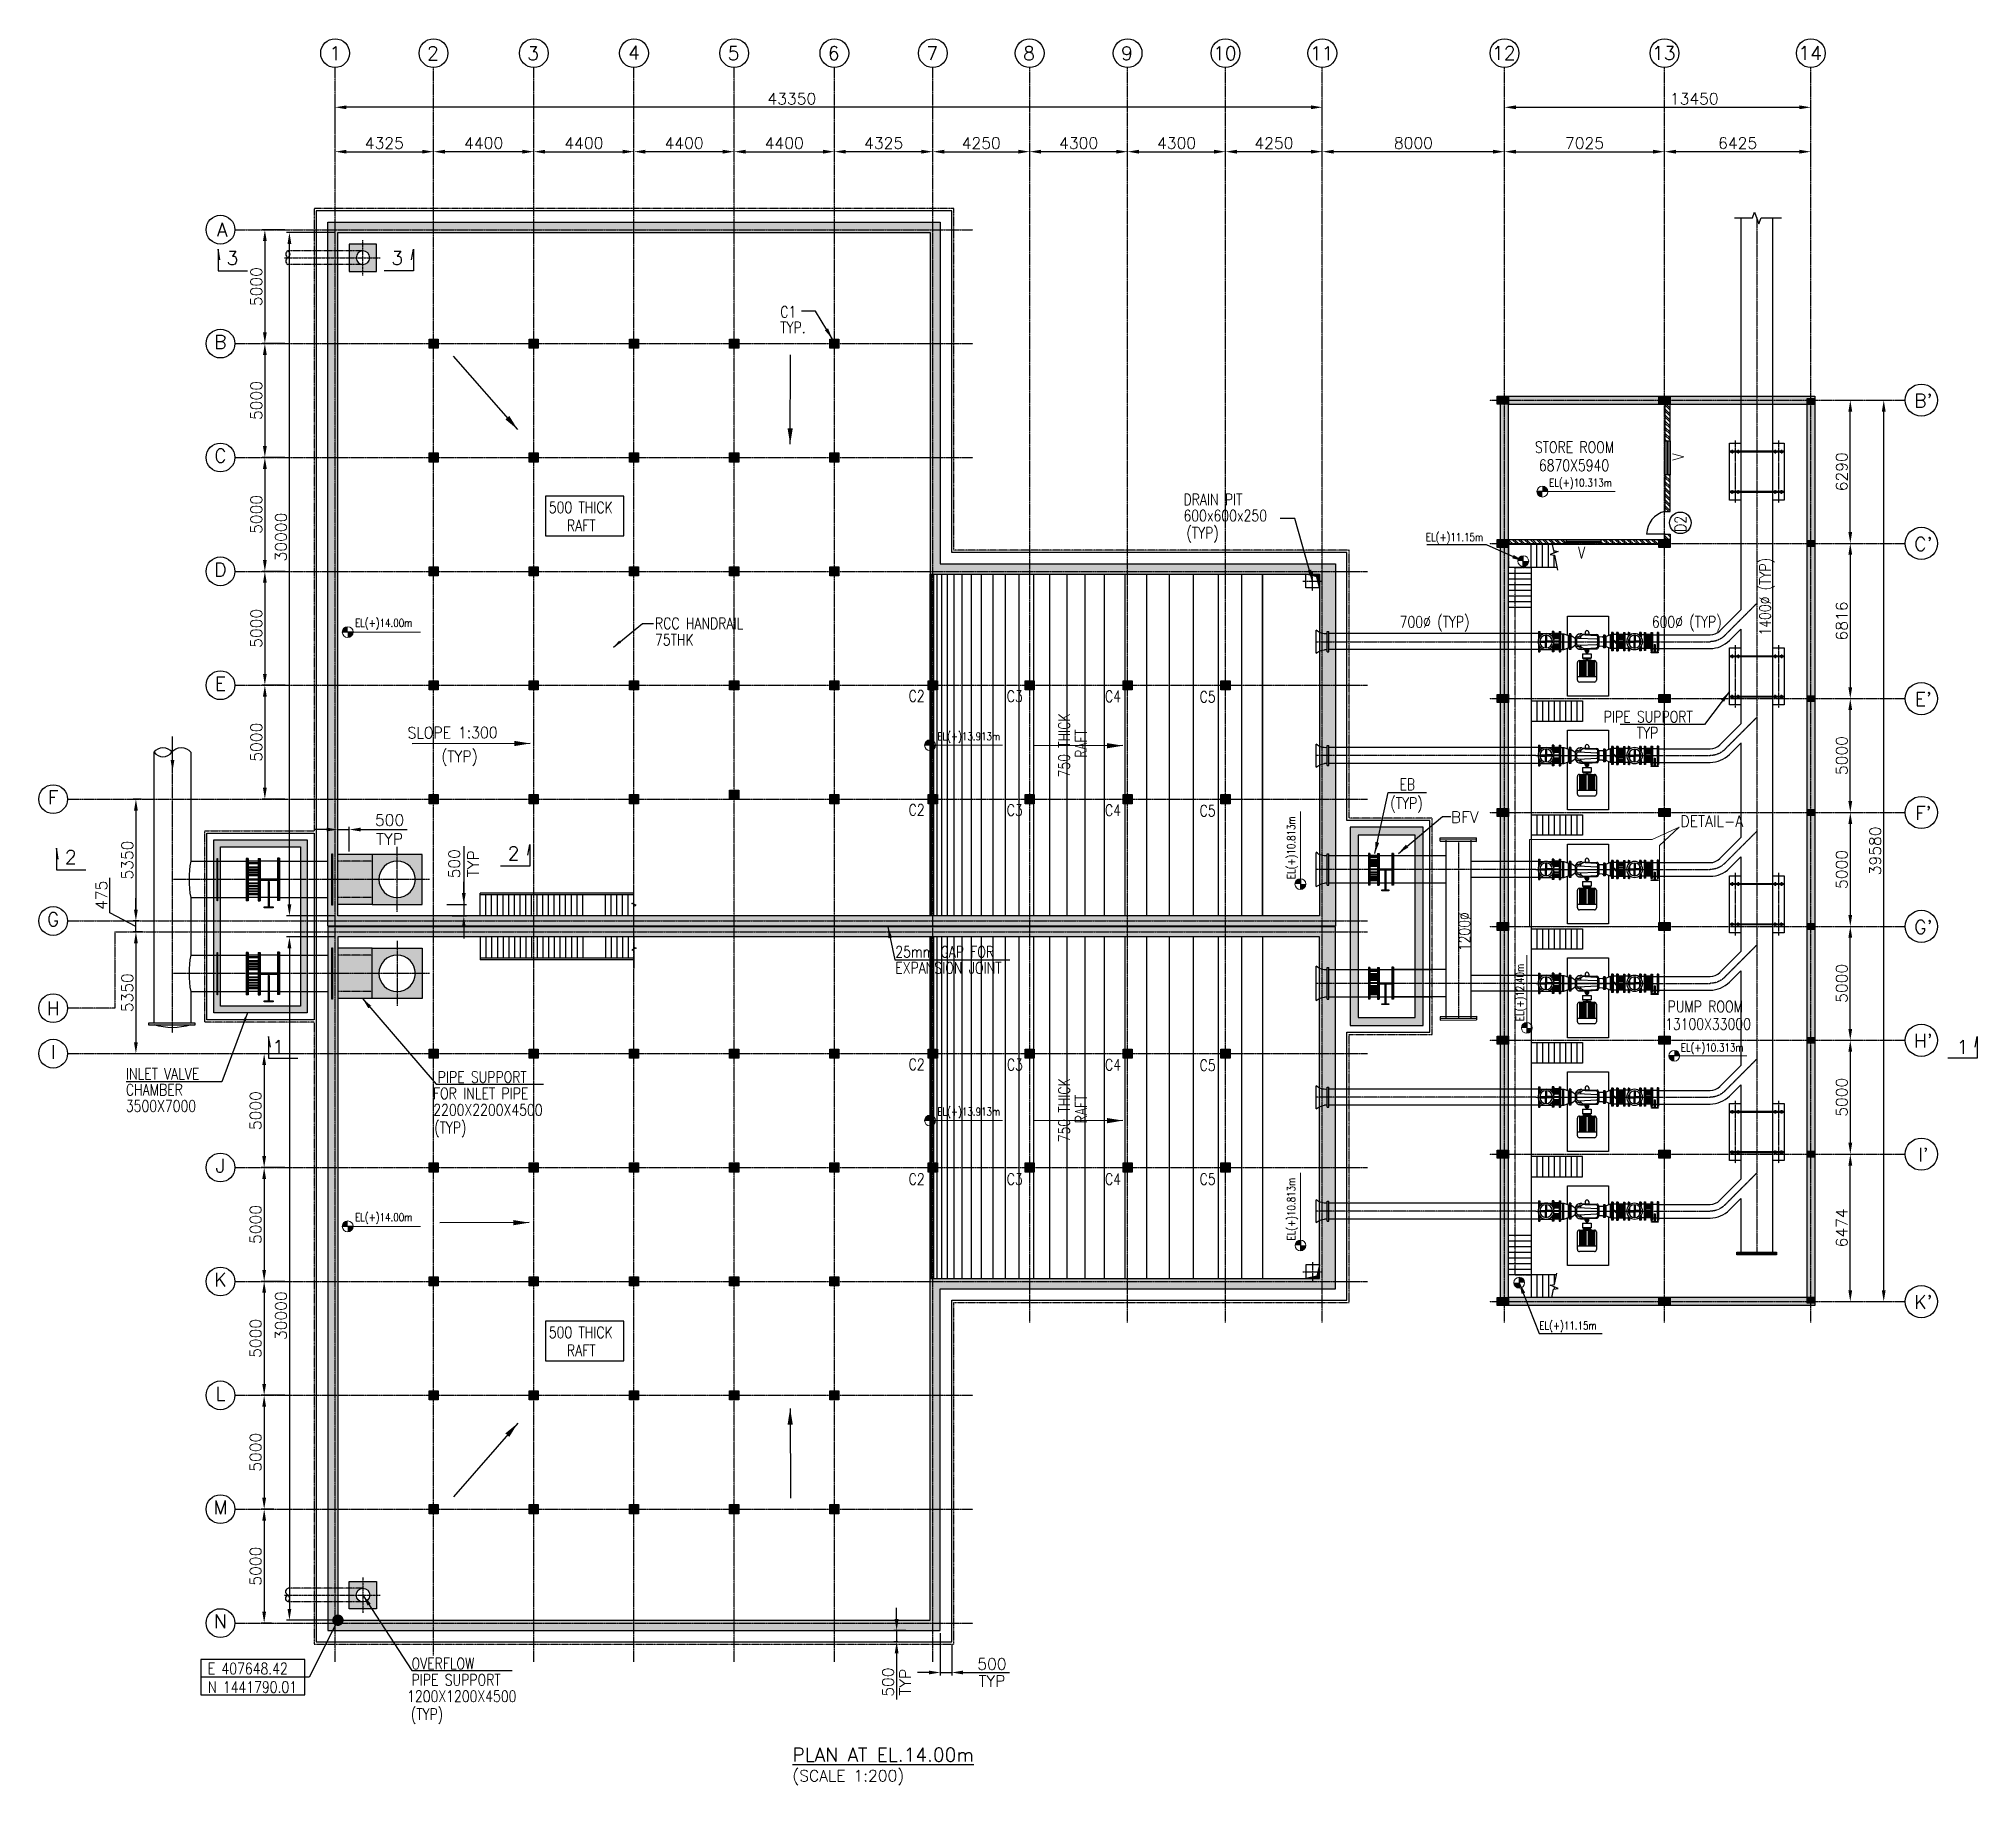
# Model space of a CAD drawing. Header units: millimetres. Extents: x -7644 to 230040, y 17031 to 222323.
# Drawn here: x 589 to 85708, y 145647 to 222323 of the extents above; entities that cross this region are included whole.
import ezdxf
from ezdxf.enums import TextEntityAlignment as Align

# ---------------------------------------------------------------- set-up
doc = ezdxf.new("R2010")
doc.units = ezdxf.units.MM
doc.header["$LTSCALE"] = 4
doc.header["$MEASUREMENT"] = 0
doc.header["$PDMODE"] = 34
for name, pattern in [('CENTER', [2, 1.25, -0.25, 0.25, -0.25]), ('DASHED', [0.75, 0.5, -0.25]), ('HIDDEN', [0.375, 0.25, -0.125])]:
    doc.linetypes.add(name, pattern=pattern)
doc.layers.get('0').update_dxf_attribs({"color": 8})
for name, color, linetype in [('2MM', 2, 'Continuous'), ('3MM', 3, 'Continuous'), ('BRICK WALL', 1, 'Continuous'), ('CENTER', 252, 'CENTER'), ('COLUMN', 7, 'Continuous'), ('DIM', 8, 'Continuous'), ('DIM LAYER', 8, 'Continuous'), ('GD NAME', 6, 'CENTER'), ('GRID', 8, 'CENTER'), ('HATCH', 253, 'Continuous'), ('MOTOR', 252, 'Continuous'), ('PCC', 8, 'HIDDEN'), ('PIPE LINE(MOTOR)', 142, 'Continuous'), ('RAMP', 1, 'Continuous'), ('RCC WALL', 7, 'Continuous'), ('SHADE', 5, 'Continuous'), ('txt-1', 7, 'Continuous'), ('txt-2', 7, 'Continuous')]:
    doc.layers.add(name, color=color, linetype=linetype)
doc.layers.add('C - E - Text 2.5', color=3, linetype='CENTER', lineweight=35)
doc.layers.add('Object', color=7, linetype='Continuous', lineweight=0)
doc.styles.add('Mano', font='romand.shx', dxfattribs={"height": 3})
doc.styles.add('ROMANS', font='ROMANS')
doc.dimstyles.new('1-75N', dxfattribs={"dimscale": 75, "dimtxt": 5, "dimasz": 5, "dimexe": 1.25, "dimexo": 1.25, "dimgap": 1.25, "dimtad": 1, "dimdec": 0, "dimdsep": 46, "dimtxsty": 'ROMANS', "dimcen": 1, "dimclrd": 8, "dimclre": 8, "dimclrt": 5, "dimadec": 0, "dimazin": 0, "dimtfac": 1, "dimtdec": 0, "dimtmove": 0, "dimatfit": 3, "dimfxl": 1, "dimarcsym": 0})

msp = doc.modelspace()

# ---------------------------------------------------------------- texts
at = {"layer": 'C - E - Text 2.5', "style": 'Mano', "width": 0.8}
for s, p in [('EL(+)10.313m', (66907.9, 202659, 0)), ('EL(+)11.15m', (61494, 200266.8, 0)), ('EL(+)14.00m', (14476, 196500.9)), ('EL(+)13.913m', (40044.9, 191522.5)), ('EL(+)10.313m', (72689, 177856.9)), ('EL(+)13.913m', (40044.9, 175045.6)), ('EL(+)14.00m', (14476, 170409.3)), ('EL(+)11.15m', (66477.6, 165654, 0))]:
    msp.add_text(s, height=350, dxfattribs=at).set_placement(p)
for s, p in [('EL(+)10.813m', (55755.8, 185424.6)), ('EL(+)12.40m', (65800.5, 179190.2)), ('EL(+)10.813m', (55761.9, 169557.5))]:
    msp.add_text(s, height=350, rotation=90, dxfattribs=at).set_placement(p)
at = {"layer": 'txt-1', "color": 6, "style": 'ROMANS'}
for s, p in [('1', (13603.1, 221690.1)), ('2', (17896.3, 221690.1)), ('3', (22296.3, 221690.1)), ('4', (26723.8, 221720.4)), ('5', (31096.3, 221690.1)), ('6', (35496.3, 221690.1)), ('7', (39821.3, 221690.1)), ('8', (44071.3, 221690.1)), ('9', (48371.3, 221690.1)), ('10', (52671.3, 221690.1)), ('11', (56921.3, 221690.1)), ('12', (64921.3, 221692.9)), ('13', (71946.3, 221692.9, 0)), ('14', (78371.3, 221692.9)), ('A', (8641.8, 213940.3)), ('B', (8566, 209016.1)), ("B'", (83338.6, 206435.1)), ('C', (8566, 204016.1)), ("C'", (83338.6, 200145.1)), ('D', (8566, 199016.1)), ('E', (8566, 194016.1)), ("E'", (83338.6, 193329.6)), ('F', (1220.8, 189016.1)), ("F'", (83338.6, 188329.6)), ('G', (1220.8, 183666.1)), ("G'", (83338.6, 183329.6)), ('H', (1220.8, 179760.6)), ('I', (1220.8, 177841.1)), ("H'", (83338.6, 178329.6)), ('J', (8566, 172841.1)), ("I'", (83338.6, 173329.6)), ('K', (8566, 167841.1)), ("K'", (83338.6, 166855.1)), ('L', (8566, 162841.1)), ('M', (8566, 157841.1)), ('N', (8566, 152841.1))]:
    msp.add_text(s, height=600, dxfattribs=at).set_placement(p, align=Align.MIDDLE_CENTER)
for s, p in [('3', (8836.6, 212400.9)), ('3', (16070.5, 212402.9)), ('2', (1736.9, 186095)), ('2', (21179.1, 186263.4)), ('1', (10849, 177757.8)), ('1', (84800.7, 177757.9, 0))]:
    msp.add_text(s, height=600, dxfattribs=at).set_placement(p)
at = {"layer": 'txt-1', "color": 30, "true_color": 0xf8991e, "style": 'ROMANS', "width": 0.9}
msp.add_text('DETAIL-A', height=500, dxfattribs=at).set_placement((72676.7, 187719.9))
at = {"layer": 'txt-1', "style": 'ROMANS'}
msp.add_text('%%UPLAN AT EL.14.00m', height=600, dxfattribs=at).set_placement((33680.3, 146682))
at = {"layer": 'txt-2', "style": 'ROMANS'}
for s, rotation, width, p in [('C1', 0, 0.8, (33149, 210083.8)), ('TYP.', 0, 0.8, (33148.2, 209396.3)), ('STORE ROOM', 0, 0.8, (66284.9, 204139.1, 0)), ('6870X5940', 0, 0.8, (66461, 203344.8, 0)), ('V  ', 90, 0.8, (72823.6, 203808.9, 0)), ('500 THICK', 0, 0.8, (22985.2, 201496.7)), ('DRAIN PIT', 0, 0.8, (50853.2, 201841.1)), ('RAFT', 0, 0.8, (23782.5, 200704)), ('600x600x250', 0, 0.8, (50853.2, 201141.6)), ('(TYP)', 0, 0.8, (50982.3, 200376.8)), ('D2', 90, 0.8, (72925, 200672.2, 0)), ('1400%%C (TYP)', 90, 0.8, (76642.1, 196119.7, 0)), ('RCC HANDRAIL', 0, 0.8, (27649, 196407)), ('700%%C (TYP)', 0, 0.8, (60347.5, 196473.6)), ('600%%C (TYP)', 0, 0.8, (71417, 196473.6)), ('75THK', 0, 0.8, (27649, 195689.5)), ('C2', 0, 0.8, (38784.9, 193219.2)), ('C3', 0, 0.8, (43094.2, 193206.5)), ('C4', 0, 0.8, (47406.7, 193203.4)), ('C5', 0, 0.8, (51562.1, 193181.4)), ('750 THICK', 90, 0.8, (45861.9, 189893.2)), ('PIPE SUPPORT', 0, 0.8, (69306.9, 192305.1, -384.6)), ('SLOPE 1:300', 0.190985, 0.9, (16782.7, 191604)), ('RAFT', 90, 0.8, (46602.9, 190752.2)), ('TYP', 0, 0.8, (70759.9, 191602.6, -384.6)), ('(TYP)', 0.190985, 0.9, (18265.9, 190564)), ('EB', 0, 0.8, (60337.9, 189339.8, 0)), ('(TYP)', 0, 0.8, (59937.7, 188510.9, 0)), ('C2', 0, 0.8, (38784.9, 188219.2)), ('C3', 0, 0.8, (43094.2, 188206.5)), ('C4', 0, 0.8, (47406.7, 188203.4)), ('C5', 0, 0.8, (51562.1, 188181.4)), ('1200%%C', 90, 0.8, (63444, 182263.4)), ('25mm GAP FOR', 0, 0.8, (38200.4, 181985.7)), ('EXPANSION JOINT', 0, 0.8, (38200.4, 181279.2)), ('PUMP ROOM', 0, 0.8, (72111.4, 179582.3)), ('13100X33000', 0, 0.8, (72000.4, 178811.8)), ('INLET VALVE', 0, 0.8, (4413, 176635.5)), ('C2', 0, 0.8, (38784.9, 177044.2)), ('C3', 0, 0.8, (43099.3, 177031.5)), ('C4', 0, 0.8, (47406.7, 177028.4)), ('C5', 0, 0.8, (51562.1, 177006.4)), ('CHAMBER', 0, 0.8, (4413, 175930.5)), ('FOR INLET PIPE', 0, 0.8, (17902.8, 175768.6)), ('PIPE SUPPORT', 0, 0.8, (18105.7, 176485.2)), ('750 THICK', 90, 0.8, (45861.9, 173874.6)), ('3500X7000', 0, 0.8, (4413, 175217)), ('2200X2200X4500', 0, 0.8, (17911.2, 175048.1)), ('RAFT', 90, 0.8, (46602.9, 174707.2)), ('(TYP)', 0, 0.8, (17950.5, 174266)), ('C2', 0, 0.8, (38784.9, 172006.4)), ('C3', 0, 0.8, (43094.2, 172006.4)), ('C4', 0, 0.8, (47406.7, 172006.4)), ('C5', 0, 0.8, (51562.1, 172006.4)), ('500 THICK', 0, 0.8, (22985.2, 165279.2)), ('RAFT', 0, 0.8, (23782.5, 164486.5)), ('OVERFLOW', 0, 0.8, (16959.4, 150739.7)), ('PIPE SUPPORT', 0, 0.8, (16957.8, 150023.1)), ('1200X1200X4500', 0, 0.8, (16765, 149302.6)), ('(TYP)', 0, 0.8, (16925.8, 148511.9))]:
    msp.add_text(s, height=500, rotation=rotation, dxfattribs=dict(at, width=width)).set_placement(p)
at = {"layer": 'txt-2', "style": 'ROMANS', "width": 0.8}
msp.add_text('V  ', height=500, dxfattribs=at).set_placement((68183.8, 199511.2))
at = {"layer": 'txt-2', "style": 'ROMANS'}
msp.add_text('BFV', height=500, rotation=0, dxfattribs=at).set_placement((62594.5, 187898, 0))
at = {"layer": 'txt-2', "style": 'ROMANS', "width": 0.8}
for s, p in [('E 407648.42', (9767, 150767.3, -60.1)), ('N 1441790.01', (9975.9, 149953.8, -60.1))]:
    msp.add_text(s, height=500, rotation=0, dxfattribs=at).set_placement(p, align=Align.MIDDLE_CENTER)
at = {"layer": 'txt-2', "style": 'ROMANS'}
msp.add_text('(SCALE 1:200)', height=500, dxfattribs=at).set_placement((33680.3, 145813.4))

# ---------------------------------------------------------------- blocks, each defined once
blk = doc.blocks.new('*D92')
at = {"layer": 'DEFPOINTS', "color": 0, "transparency": 16777216}
for p in [(13725, 182890), (11596, 152891), (13725, 152891)]:
    blk.add_point(p, dxfattribs=at)
at = {"layer": 'DIM', "color": 8, "lineweight": -2, "transparency": 16777216}
for p, q in [((13600, 182890), (11471, 182890)), ((11596, 182390), (11596, 153391)), ((13600, 152891), (11471, 152891))]:
    blk.add_line(p, q, dxfattribs=at)
at = {"layer": 'DIM', "color": 8, "transparency": 16777216}
for points in [[(11512, 182390), (11679, 182390), (11596, 182890)], [(11512, 153391), (11679, 153391), (11596, 152891)]]:
    blk.add_solid(points, dxfattribs=at)
at = {"layer": 'DIM', "color": 5, "transparency": 16777216, "insert": (11221, 166260), "char_height": 500, "attachment_point": 5, "rotation": 90, "style": 'ROMANS'}
blk.add_mtext('30000', dxfattribs=at)
blk = doc.blocks.new('*D93')
at = {"layer": 'DEFPOINTS', "color": 0, "transparency": 16777216}
for p in [(40175, 152441), (40675, 151941), (40675, 150595)]:
    blk.add_point(p, dxfattribs=at)
at = {"layer": 'DIM', "color": 8, "lineweight": -2, "transparency": 16777216}
for p, q in [((40175, 152316), (40175, 150470)), ((40675, 151816), (40675, 150470)), ((39675, 150595), (39175, 150595)), ((40175, 150595), (40675, 150595)), ((41175, 150595), (43211, 150595))]:
    blk.add_line(p, q, dxfattribs=at)
at = {"layer": 'DIM', "color": 8, "transparency": 16777216}
for points in [[(39675, 150679), (39675, 150512), (40175, 150595)], [(41175, 150679), (41175, 150512), (40675, 150595)]]:
    blk.add_solid(points, dxfattribs=at)
at = {"layer": 'DIM', "color": 5, "transparency": 16777216, "char_height": 500, "attachment_point": 5, "style": 'ROMANS'}
for s, insert in [('500', (42443, 150970)), ('TYP', (42443, 150220))]:
    blk.add_mtext(s, dxfattribs=dict(at, insert=insert))
blk = doc.blocks.new('A$C0F1F3829')
at = {"layer": 'RAMP', "color": 252}
for p, q in [((13238, 15017), (-1762, 15017)), ((29163, 15017), (14163, 15017)), ((13238, 417), (-1762, 417))]:
    blk.add_line(p, q, dxfattribs=at)
for points in [[(-1762, 14967), (13238, 14967)], [(-1762, 14867), (13238, 14867)], [(-1762, 14717), (13238, 14717)], [(-1762, 14517), (13238, 14517)], [(14163, 14967), (29163, 14967)], [(14163, 14867), (29163, 14867)], [(14163, 14717), (29163, 14717)], [(14163, 14517), (29163, 14517)], [(-1762, 14267), (13238, 14267)], [(-1762, 13967), (13238, 13967)], [(14163, 14267), (29163, 14267)], [(14163, 13967), (29163, 13967)], [(-1762, 13617), (13238, 13617)], [(-1762, 13217), (13238, 13217)], [(14163, 13617), (29163, 13617)], [(14163, 13217), (29163, 13217)], [(-1762, 12767), (13238, 12767)], [(-1762, 12267), (13238, 12267)], [(14163, 12767), (29163, 12767)], [(14163, 12267), (29163, 12267)], [(-1762, 11717), (13238, 11717)], [(-1762, 11117), (13238, 11117)], [(14163, 11717), (29163, 11717)], [(14163, 11117), (29163, 11117)], [(-1762, 10467), (13238, 10467)], [(14163, 10467), (29163, 10467)], [(-1762, 9767), (13238, 9767)], [(14163, 9767), (29163, 9767)], [(-1762, 9017), (13238, 9017)], [(14163, 9017), (29163, 9017)], [(-1762, 8217), (13238, 8217)], [(14163, 8217), (29163, 8217)], [(-1762, 7367), (13238, 7367)], [(14163, 7367), (29163, 7367)], [(-1762, 6467), (13238, 6467)], [(14163, 6467), (29163, 6467)], [(-1762, 5517), (13238, 5517)], [(14163, 5517), (29163, 5517)], [(-1762, 4517), (13238, 4517)], [(14163, 4517), (29163, 4517)], [(-1762, 3467), (13238, 3467)], [(14163, 3467), (29163, 3467)], [(-1762, 2367), (13238, 2367)], [(14163, 2367), (29163, 2367)], [(-1762, 1340), (13238, 1340)], [(14163, 1340), (29163, 1340)], [(-1762, 417), (13238, 417)], [(14163, 417), (29163, 417)]]:
    blk.add_lwpolyline(points, dxfattribs=at)
blk = doc.blocks.new('*D94')
at = {"layer": 'DEFPOINTS', "color": 0, "transparency": 16777216}
for p in [(18377, 184315), (18618, 183815), (19252, 183815)]:
    blk.add_point(p, dxfattribs=at)
at = {"layer": 'DIM', "color": 8, "lineweight": -2, "transparency": 16777216}
for p, q in [((19252, 186871), (19252, 184315)), ((19252, 184815), (19252, 185315)), ((18502, 184315), (19377, 184315)), ((19252, 184315), (19252, 183815)), ((19252, 184315), (19252, 183815)), ((18743, 183815), (19377, 183815)), ((19252, 183315), (19252, 182815))]:
    blk.add_line(p, q, dxfattribs=at)
at = {"layer": 'DIM', "color": 8, "transparency": 16777216}
for points in [[(19169, 184815), (19336, 184815), (19252, 184315)], [(19169, 183315), (19336, 183315), (19252, 183815)]]:
    blk.add_solid(points, dxfattribs=at)
at = {"layer": 'DIM', "color": 5, "transparency": 16777216, "insert": (19252, 186103), "char_height": 500, "attachment_point": 5, "rotation": 90, "style": 'ROMANS'}
blk.add_mtext('500\\PTYP', dxfattribs=at)
blk = doc.blocks.new('*D95')
at = {"layer": 'DEFPOINTS', "color": 0, "transparency": 16777216}
for p in [(13725, 187605), (13725, 186772), (14225, 186515)]:
    blk.add_point(p, dxfattribs=at)
at = {"layer": 'DIM', "color": 8, "lineweight": -2, "transparency": 16777216}
for p, q in [((13225, 187605), (12725, 187605)), ((13725, 186897), (13725, 187730)), ((13725, 187605), (14225, 187605)), ((14225, 186640), (14225, 187730)), ((14725, 187605), (16761, 187605))]:
    blk.add_line(p, q, dxfattribs=at)
at = {"layer": 'DIM', "color": 8, "transparency": 16777216}
for points in [[(13225, 187689), (13225, 187522), (13725, 187605)], [(14725, 187689), (14725, 187522), (14225, 187605)]]:
    blk.add_solid(points, dxfattribs=at)
at = {"layer": 'DIM', "color": 5, "transparency": 16777216, "insert": (15993, 187605), "char_height": 500, "attachment_point": 5, "style": 'ROMANS'}
blk.add_mtext('500\\PTYP', dxfattribs=at)
blk = doc.blocks.new('*D96')
at = {"layer": 'DEFPOINTS', "color": 0, "transparency": 16777216}
for p in [(4854, 183590), (5123, 183590), (5123, 183115)]:
    blk.add_point(p, dxfattribs=at)
at = {"layer": 'DIM', "color": 8, "lineweight": -2, "transparency": 16777216}
for p, q in [((3715, 183948), (3715, 185484)), ((4854, 183353), (3715, 183948)), ((4854, 184090), (4854, 184590)), ((4998, 183590), (4729, 183590)), ((4998, 183115), (4729, 183115)), ((4854, 183115), (4854, 183590)), ((4854, 183115), (4854, 183590)), ((4854, 182615), (4854, 182115))]:
    blk.add_line(p, q, dxfattribs=at)
at = {"layer": 'DIM', "color": 8, "transparency": 16777216}
for points in [[(4771, 184090), (4938, 184090), (4854, 183590)], [(4771, 182615), (4938, 182615), (4854, 183115)]]:
    blk.add_solid(points, dxfattribs=at)
at = {"layer": 'DIM', "color": 5, "transparency": 16777216, "insert": (3340, 184716), "char_height": 500, "attachment_point": 5, "rotation": 90, "style": 'ROMANS'}
blk.add_mtext('475', dxfattribs=at)
blk = doc.blocks.new('MECH')
at = {"layer": 'HATCH'}
h = blk.add_hatch(color=256, dxfattribs=at)
h.dxf.hatch_style = 1
h.paths.add_polyline_path([(-8501, 2370), (-8501, -130), (-16501, -130), (-16501, 2370)], flags=16)
h.paths.add_polyline_path([(-8151, 2720), (-8151, -480), (-16851, -480), (-16851, 2720)])
at = {"layer": 'CENTER', "elevation": 0}
for points in [[(-25000, 4215), (-25001, -13083, -0.198924), (-25264, -13719), (-26675, -15130)], [(-20001, -5430), (-20001, -13083, -0.198917), (-20265, -13719), (-21675, -15130)], [(-15001, -5430), (-15001, -13083, -0.198917), (-15265, -13719), (-16675, -15130)], [(-10001, -5430), (-10001, -13083, -0.198917), (-10265, -13719), (-11675, -15130)], [(-5001, -5430), (-5001, -13083, -0.198917), (-5265, -13719), (-6675, -15130)], [(2, -10519), (2, -13083, -0.198929), (-262, -13720), (-1672, -15130)]]:
    blk.add_lwpolyline(points, format="xyb", dxfattribs=at)
at = {"layer": 'CENTER'}
for points in [[(-20001, -5430), (-20000, 4215)], [(-15001, -5430), (-15000, 4215)], [(-10001, -5430), (-10000, 4215)], [(-5001, -5430), (-5000, 4215)], [(-1, -5430), (0, 4214)]]:
    blk.add_lwpolyline(points, dxfattribs=at)
at = {"layer": 'CENTER', "elevation": 0}
for points in [[(-16240, -2030), (-8471, -2030)], [(-43604, -15130), (1912, -15130)]]:
    blk.add_lwpolyline(points, dxfattribs=at)
at = {"layer": 'MOTOR'}
for p, q in [((-15701, 1852, 0), (-15701, 1918, 0)), ((-15701, 1918, 0), (-14305, 1918, 0)), ((-15701, 1885, 0), (-14305, 1885, 0)), ((-15701, 1852, 0), (-14305, 1852, 0)), ((-15609, 1518, 0), (-15609, 1885, 0)), ((-15559, 1518, 0), (-15559, 1852, 0)), ((-15545, 1518, 0), (-15545, 1852, 0)), ((-15518, 1518, 0), (-15518, 1852, 0)), ((-15416, 1518, 0), (-15416, 1852, 0)), ((-15415, 1518, 0), (-15415, 1852, 0)), ((-15388, 1518, 0), (-15388, 1852, 0)), ((-15331, 1518, 0), (-15331, 1852, 0)), ((-15331, 1518, 0), (-15331, 1852, 0)), ((-15303, 1518, 0), (-15303, 1852, 0)), ((-15246, 1518, 0), (-15246, 1852, 0)), ((-15218, 1518, 0), (-15218, 1852, 0)), ((-15158, 1518, 0), (-15158, 1852, 0)), ((-15130, 1518, 0), (-15130, 1852, 0)), ((-15016, 1518, 0), (-15016, 1852, 0)), ((-14988, 1518, 0), (-14988, 1852, 0)), ((-14887, 1518, 0), (-14887, 1852, 0)), ((-14860, 1518, 0), (-14860, 1852, 0)), ((-14800, 1518, 0), (-14800, 1852, 0)), ((-14772, 1518, 0), (-14772, 1852, 0)), ((-14712, 1518, 0), (-14712, 1852, 0)), ((-14684, 1518, 0), (-14684, 1852, 0)), ((-14624, 1518, 0), (-14624, 1852, 0)), ((-14596, 1518, 0), (-14596, 1852, 0)), ((-14539, 1518, 0), (-14539, 1852, 0)), ((-14511, 1518, 0), (-14511, 1852, 0)), ((-14498, 1518, 0), (-14498, 1852, 0)), ((-14395, 1485, 0), (-14395, 1885, 0)), ((-14305, 1852, 0), (-14305, 1918, 0)), ((-10701, 1852, 0), (-10701, 1918, 0)), ((-10701, 1918, 0), (-9305, 1918, 0)), ((-10701, 1885, 0), (-9305, 1885, 0)), ((-10701, 1852, 0), (-9305, 1852, 0)), ((-10609, 1518, 0), (-10609, 1885, 0)), ((-10559, 1518, 0), (-10559, 1852, 0)), ((-10545, 1518, 0), (-10545, 1852, 0)), ((-10518, 1518, 0), (-10518, 1852, 0)), ((-10416, 1518, 0), (-10416, 1852, 0)), ((-10415, 1518, 0), (-10415, 1852, 0)), ((-10388, 1518, 0), (-10388, 1852, 0)), ((-10331, 1518, 0), (-10331, 1852, 0)), ((-10331, 1518, 0), (-10331, 1852, 0)), ((-10303, 1518, 0), (-10303, 1852, 0)), ((-10246, 1518, 0), (-10246, 1852, 0)), ((-10218, 1518, 0), (-10218, 1852, 0)), ((-10158, 1518, 0), (-10158, 1852, 0)), ((-10130, 1518, 0), (-10130, 1852, 0)), ((-10016, 1518, 0), (-10016, 1852, 0)), ((-9988, 1518, 0), (-9988, 1852, 0)), ((-9887, 1518, 0), (-9887, 1852, 0)), ((-9860, 1518, 0), (-9860, 1852, 0)), ((-9800, 1518, 0), (-9800, 1852, 0)), ((-9772, 1518, 0), (-9772, 1852, 0)), ((-9712, 1518, 0), (-9712, 1852, 0)), ((-9684, 1518, 0), (-9684, 1852, 0)), ((-9624, 1518, 0), (-9624, 1852, 0)), ((-9596, 1518, 0), (-9596, 1852, 0)), ((-9539, 1518, 0), (-9539, 1852, 0)), ((-9511, 1518, 0), (-9511, 1852, 0)), ((-9498, 1518, 0), (-9498, 1852, 0)), ((-9395, 1485, 0), (-9395, 1885, 0)), ((-9305, 1852, 0), (-9305, 1918, 0)), ((-15707, 822, 0), (-15707, 888, 0)), ((-15707, 888, 0), (-14311, 888, 0)), ((-15707, 855, 0), (-14311, 855, 0)), ((-15701, 1518, 0), (-15701, 1452, 0)), ((-15701, 1518, 0), (-14305, 1518, 0)), ((-15701, 1518, 0), (-15701, 1452, 0)), ((-15701, 1485, 0), (-14305, 1485, 0)), ((-15701, 1452, 0), (-14305, 1452, 0)), ((-15686, 1518, 0), (-14305, 1518, 0)), ((-15651, 1485, 0), (-14355, 1485, 0)), ((-15651, 1452, 0), (-14355, 1452, 0)), ((-15602, 1485, 0), (-15608, 855, 0)), ((-15025, 1452, 0), (-15030, 888, 0)), ((-14979, 1452, 0), (-14984, 888, 0)), ((-14941, 1196, 0), (-14102, 1196, 0)), ((-14941, 1196, 0), (-14941, 1156, 0)), ((-14941, 1176, 0), (-14102, 1176, 0)), ((-14941, 1156, 0), (-14102, 1156, 0)), ((-14407, 855, 0), (-14401, 1485, 0)), ((-14311, 822, 0), (-14311, 888, 0)), ((-14305, 1518, 0), (-14305, 1452, 0)), ((-14305, 1518, 0), (-14305, 1452, 0)), ((-14067, 1326, 0), (-14102, 1326, 0)), ((-14102, 1326, 0), (-14102, 1176, 0)), ((-14102, 1176, 0), (-14102, 1026, 0)), ((-14102, 1026, 0), (-14067, 1026, 0)), ((-14067, 1026, 0), (-14067, 1326, 0)), ((-10707, 822, 0), (-10707, 888, 0)), ((-10707, 888, 0), (-9311, 888, 0)), ((-10707, 855, 0), (-9311, 855, 0)), ((-10701, 1518, 0), (-10701, 1452, 0)), ((-10701, 1518, 0), (-10701, 1452, 0)), ((-10701, 1518, 0), (-9305, 1518, 0)), ((-10701, 1485, 0), (-9305, 1485, 0)), ((-10701, 1452, 0), (-9305, 1452, 0)), ((-10686, 1518, 0), (-9305, 1518, 0)), ((-10651, 1485, 0), (-9355, 1485, 0)), ((-10651, 1452, 0), (-9355, 1452, 0)), ((-10602, 1485, 0), (-10608, 855, 0)), ((-10025, 1452, 0), (-10030, 888, 0)), ((-9979, 1452, 0), (-9984, 888, 0)), ((-9941, 1196, 0), (-9102, 1196, 0)), ((-9941, 1196, 0), (-9941, 1156, 0)), ((-9941, 1176, 0), (-9102, 1176, 0)), ((-9941, 1156, 0), (-9102, 1156, 0)), ((-9407, 855, 0), (-9401, 1485, 0)), ((-9311, 822, 0), (-9311, 888, 0)), ((-9305, 1518, 0), (-9305, 1452, 0)), ((-9305, 1518, 0), (-9305, 1452, 0)), ((-9067, 1326, 0), (-9102, 1326, 0)), ((-9102, 1326, 0), (-9102, 1176, 0)), ((-9102, 1176, 0), (-9102, 1026, 0)), ((-9102, 1026, 0), (-9067, 1026, 0)), ((-9067, 1026, 0), (-9067, 1326, 0)), ((-15707, 822, 0), (-14311, 822, 0)), ((-10707, 822, 0), (-9311, 822, 0)), ((-25453, -5543), (-25453, -5609)), ((-25453, -5543), (-25100, -5543)), ((-25453, -5576), (-25178, -5576)), ((-25453, -5609), (-25226, -5609)), ((-25354, -5576), (-25354, -6186)), ((-25283, -5879), (-24725, -5879)), ((-25282, -5856), (-25026, -5856)), ((-25282, -5902), (-25026, -5902)), ((-25073, -5609), (-25027, -5609)), ((-25027, -5601), (-25027, -5857)), ((-25027, -6157), (-25027, -5902)), ((-24726, -5856), (-24982, -5856)), ((-24726, -5902), (-24982, -5902)), ((-24981, -5601), (-24981, -5851)), ((-24981, -5609), (-24934, -5609)), ((-24981, -6157), (-24981, -5902)), ((-24908, -5543), (-24557, -5543)), ((-24829, -5576), (-24557, -5576)), ((-24781, -5609), (-24557, -5609)), ((-24653, -5576), (-24653, -6186)), ((-24557, -5543), (-24557, -5609)), ((-20453, -5543), (-20453, -5609)), ((-20453, -5543), (-20100, -5543)), ((-20453, -5576), (-20178, -5576)), ((-20453, -5609), (-20226, -5609)), ((-20354, -5576), (-20354, -6186)), ((-20283, -5879), (-19725, -5879)), ((-20282, -5856), (-20026, -5856)), ((-20282, -5902), (-20026, -5902)), ((-20073, -5609), (-20027, -5609)), ((-20027, -5601), (-20027, -5857)), ((-20027, -6157), (-20027, -5902)), ((-20002, -5429), (-20002, -10519)), ((-19726, -5856), (-19982, -5856)), ((-19726, -5902), (-19982, -5902)), ((-19981, -5601), (-19981, -5851)), ((-19981, -5609), (-19934, -5609)), ((-19981, -6157), (-19981, -5902)), ((-19908, -5543), (-19557, -5543)), ((-19829, -5576), (-19557, -5576)), ((-19781, -5609), (-19557, -5609)), ((-19653, -5576), (-19653, -6186)), ((-19557, -5543), (-19557, -5609)), ((-15453, -5543), (-15453, -5609)), ((-15453, -5543), (-15100, -5543)), ((-15453, -5576), (-15178, -5576)), ((-15453, -5609), (-15226, -5609)), ((-15354, -5576), (-15354, -6186)), ((-15283, -5879), (-14725, -5879)), ((-15282, -5856), (-15026, -5856)), ((-15282, -5902), (-15026, -5902)), ((-15073, -5609), (-15027, -5609)), ((-15027, -5601), (-15027, -5857)), ((-15027, -6157), (-15027, -5902)), ((-15002, -5429), (-15002, -10519)), ((-14726, -5856), (-14982, -5856)), ((-14726, -5902), (-14982, -5902)), ((-14981, -5601), (-14981, -5851)), ((-14981, -5609), (-14934, -5609)), ((-14981, -6157), (-14981, -5902)), ((-14908, -5543), (-14557, -5543)), ((-14829, -5576), (-14557, -5576)), ((-14781, -5609), (-14557, -5609)), ((-14653, -5576), (-14653, -6186)), ((-14557, -5543), (-14557, -5609)), ((-10453, -5543), (-10453, -5609)), ((-10453, -5543), (-10100, -5543)), ((-10453, -5576), (-10178, -5576)), ((-10453, -5609), (-10226, -5609)), ((-10354, -5576), (-10354, -6186)), ((-10283, -5879), (-9725, -5879)), ((-10282, -5856), (-10026, -5856)), ((-10282, -5902), (-10026, -5902)), ((-10073, -5609), (-10027, -5609)), ((-10027, -5601), (-10027, -5857)), ((-10027, -6157), (-10027, -5902)), ((-10002, -5429), (-10002, -10519)), ((-9726, -5856), (-9982, -5856)), ((-9726, -5902), (-9982, -5902)), ((-9981, -5601), (-9981, -5851)), ((-9981, -5609), (-9934, -5609)), ((-9981, -6157), (-9981, -5902)), ((-9908, -5543), (-9557, -5543)), ((-9829, -5576), (-9557, -5576)), ((-9781, -5609), (-9557, -5609)), ((-9653, -5576), (-9653, -6186)), ((-9557, -5543), (-9557, -5609)), ((-5454, -5544), (-5454, -5610)), ((-5454, -5544), (-5101, -5544)), ((-5454, -5577), (-5179, -5577)), ((-5454, -5610), (-5227, -5610)), ((-5354, -5577), (-5354, -6187)), ((-5283, -5880), (-4725, -5880)), ((-5282, -5857), (-5027, -5857)), ((-5282, -5903), (-5027, -5903)), ((-5074, -5610), (-5027, -5610)), ((-5027, -5602), (-5027, -5858)), ((-5027, -6158), (-5027, -5902)), ((-5002, -5430), (-5002, -10519)), ((-4726, -5857), (-4982, -5857)), ((-4726, -5903), (-4982, -5903)), ((-4981, -5602), (-4981, -5852)), ((-4981, -5610), (-4935, -5610)), ((-4981, -6158), (-4981, -5902)), ((-4908, -5544), (-4558, -5544)), ((-4830, -5577), (-4558, -5577)), ((-4782, -5610), (-4558, -5610)), ((-4653, -5577), (-4653, -6187)), ((-4558, -5544), (-4558, -5610)), ((-451, -5544), (-451, -5610)), ((-451, -5544), (-98, -5544)), ((-451, -5577), (-176, -5577)), ((-451, -5610), (-224, -5610)), ((-351, -5577), (-351, -6187)), ((-280, -5880), (278, -5880)), ((-279, -5857), (-23, -5857)), ((-279, -5903), (-23, -5903)), ((-71, -5610), (-24, -5610)), ((-24, -5602), (-24, -5858)), ((-24, -6158), (-24, -5902)), ((1, -5430), (1, -10519)), ((277, -5857), (21, -5857)), ((277, -5903), (21, -5903)), ((22, -5602), (22, -5852)), ((22, -5610), (68, -5610)), ((22, -6158), (22, -5902)), ((95, -5544), (445, -5544)), ((173, -5577), (445, -5577)), ((221, -5610), (445, -5610)), ((350, -5577), (350, -6187)), ((445, -5544), (445, -5610)), ((-25453, -6219), (-25453, -6153)), ((-25453, -6153), (-25222, -6153)), ((-25453, -6186), (-25172, -6186)), ((-25453, -6219), (-25088, -6219)), ((-25453, -6453), (-25453, -6519)), ((-25453, -6453), (-24557, -6453)), ((-25453, -6486), (-24557, -6486)), ((-25453, -6519), (-24557, -6519)), ((-25361, -6486), (-25361, -6186)), ((-25351, -6486), (-25351, -6619)), ((-25351, -6619), (-25351, -6660)), ((-24651, -6619), (-25351, -6619)), ((-25351, -6660), (-25278, -6860)), ((-24651, -6660), (-25351, -6660)), ((-25333, -6453), (-25333, -6219)), ((-25332, -6453), (-25332, -6219)), ((-25305, -6453), (-25305, -6219)), ((-25248, -6453), (-25248, -6219)), ((-25220, -6453), (-25220, -6219)), ((-25160, -6453), (-25160, -6219)), ((-25132, -6453), (-25132, -6219)), ((-25059, -6153), (-25027, -6153)), ((-25059, -6153), (-25027, -6153)), ((-25017, -6453), (-25017, -6229)), ((-24989, -6453), (-24989, -6229)), ((-24981, -6153), (-24949, -6153)), ((-24920, -6219), (-24557, -6219)), ((-24889, -6453), (-24889, -6219)), ((-24861, -6453), (-24861, -6219)), ((-24835, -6186), (-24557, -6186)), ((-24801, -6453), (-24801, -6219)), ((-24786, -6153), (-24557, -6153)), ((-24774, -6453), (-24774, -6219)), ((-24651, -6660), (-24726, -6860)), ((-24717, -6453), (-24717, -6219)), ((-24689, -6453), (-24689, -6219)), ((-24675, -6453), (-24675, -6219)), ((-24651, -6486), (-24651, -6619)), ((-24651, -6619), (-24651, -6660)), ((-24647, -6486), (-24647, -6186)), ((-24557, -6219), (-24557, -6153)), ((-24557, -6453), (-24557, -6519)), ((-20453, -6219), (-20453, -6153)), ((-20453, -6153), (-20222, -6153)), ((-20453, -6186), (-20172, -6186)), ((-20453, -6219), (-20088, -6219)), ((-20453, -6453), (-20453, -6519)), ((-20453, -6453), (-19557, -6453)), ((-20453, -6486), (-19557, -6486)), ((-20453, -6519), (-19557, -6519)), ((-20361, -6486), (-20361, -6186)), ((-20351, -6486), (-20351, -6619)), ((-20351, -6619), (-20351, -6660)), ((-19651, -6619), (-20351, -6619)), ((-20351, -6660), (-20278, -6860)), ((-19651, -6660), (-20351, -6660)), ((-20333, -6453), (-20333, -6219)), ((-20332, -6453), (-20332, -6219)), ((-20305, -6453), (-20305, -6219)), ((-20248, -6453), (-20248, -6219)), ((-20220, -6453), (-20220, -6219)), ((-20160, -6453), (-20160, -6219)), ((-20132, -6453), (-20132, -6219)), ((-20059, -6153), (-20027, -6153)), ((-20059, -6153), (-20027, -6153)), ((-20017, -6453), (-20017, -6229)), ((-19989, -6453), (-19989, -6229)), ((-19981, -6153), (-19949, -6153)), ((-19920, -6219), (-19557, -6219)), ((-19889, -6453), (-19889, -6219)), ((-19861, -6453), (-19861, -6219)), ((-19835, -6186), (-19557, -6186)), ((-19801, -6453), (-19801, -6219)), ((-19786, -6153), (-19557, -6153)), ((-19774, -6453), (-19774, -6219)), ((-19651, -6660), (-19726, -6860)), ((-19717, -6453), (-19717, -6219)), ((-19689, -6453), (-19689, -6219)), ((-19675, -6453), (-19675, -6219)), ((-19651, -6486), (-19651, -6619)), ((-19651, -6619), (-19651, -6660)), ((-19647, -6486), (-19647, -6186)), ((-19557, -6219), (-19557, -6153)), ((-19557, -6453), (-19557, -6519)), ((-15453, -6219), (-15453, -6153)), ((-15453, -6153), (-15222, -6153)), ((-15453, -6186), (-15172, -6186)), ((-15453, -6219), (-15088, -6219)), ((-15453, -6453), (-15453, -6519)), ((-15453, -6453), (-14557, -6453)), ((-15453, -6486), (-14557, -6486)), ((-15453, -6519), (-14557, -6519)), ((-15361, -6486), (-15361, -6186)), ((-15351, -6486), (-15351, -6619)), ((-15351, -6619), (-15351, -6660)), ((-14651, -6619), (-15351, -6619)), ((-15351, -6660), (-15278, -6860)), ((-14651, -6660), (-15351, -6660)), ((-15333, -6453), (-15333, -6219)), ((-15332, -6453), (-15332, -6219)), ((-15305, -6453), (-15305, -6219)), ((-15248, -6453), (-15248, -6219)), ((-15220, -6453), (-15220, -6219)), ((-15160, -6453), (-15160, -6219)), ((-15132, -6453), (-15132, -6219)), ((-15059, -6153), (-15027, -6153)), ((-15059, -6153), (-15027, -6153)), ((-15017, -6453), (-15017, -6229)), ((-14989, -6453), (-14989, -6229)), ((-14981, -6153), (-14949, -6153)), ((-14920, -6219), (-14557, -6219)), ((-14889, -6453), (-14889, -6219)), ((-14861, -6453), (-14861, -6219)), ((-14835, -6186), (-14557, -6186)), ((-14801, -6453), (-14801, -6219)), ((-14786, -6153), (-14557, -6153)), ((-14774, -6453), (-14774, -6219)), ((-14651, -6660), (-14726, -6860)), ((-14717, -6453), (-14717, -6219)), ((-14689, -6453), (-14689, -6219)), ((-14675, -6453), (-14675, -6219)), ((-14651, -6486), (-14651, -6619)), ((-14651, -6619), (-14651, -6660)), ((-14647, -6486), (-14647, -6186)), ((-14557, -6219), (-14557, -6153)), ((-14557, -6453), (-14557, -6519)), ((-10453, -6219), (-10453, -6153)), ((-10453, -6153), (-10222, -6153)), ((-10453, -6186), (-10172, -6186)), ((-10453, -6219), (-10088, -6219)), ((-10453, -6453), (-10453, -6519)), ((-10453, -6453), (-9557, -6453)), ((-10453, -6486), (-9557, -6486)), ((-10453, -6519), (-9557, -6519)), ((-10361, -6486), (-10361, -6186)), ((-10351, -6486), (-10351, -6619)), ((-10351, -6619), (-10351, -6660)), ((-9651, -6619), (-10351, -6619)), ((-10351, -6660), (-10278, -6860)), ((-9651, -6660), (-10351, -6660)), ((-10333, -6453), (-10333, -6219)), ((-10332, -6453), (-10332, -6219)), ((-10305, -6453), (-10305, -6219)), ((-10248, -6453), (-10248, -6219)), ((-10220, -6453), (-10220, -6219)), ((-10160, -6453), (-10160, -6219)), ((-10132, -6453), (-10132, -6219)), ((-10059, -6153), (-10027, -6153)), ((-10059, -6153), (-10027, -6153)), ((-10017, -6453), (-10017, -6229)), ((-9989, -6453), (-9989, -6229)), ((-9981, -6153), (-9949, -6153)), ((-9920, -6219), (-9557, -6219)), ((-9889, -6453), (-9889, -6219)), ((-9861, -6453), (-9861, -6219)), ((-9835, -6186), (-9557, -6186)), ((-9801, -6453), (-9801, -6219)), ((-9786, -6153), (-9557, -6153)), ((-9774, -6453), (-9774, -6219)), ((-9651, -6660), (-9726, -6860)), ((-9717, -6453), (-9717, -6219)), ((-9689, -6453), (-9689, -6219)), ((-9675, -6453), (-9675, -6219)), ((-9651, -6486), (-9651, -6619)), ((-9651, -6619), (-9651, -6660)), ((-9647, -6486), (-9647, -6186)), ((-9557, -6219), (-9557, -6153)), ((-9557, -6453), (-9557, -6519)), ((-5454, -6220), (-5454, -6154)), ((-5454, -6154), (-5223, -6154)), ((-5454, -6187), (-5173, -6187)), ((-5454, -6220), (-5088, -6220)), ((-5454, -6453), (-5454, -6519)), ((-5454, -6453), (-4558, -6453)), ((-5454, -6486), (-4558, -6486)), ((-5454, -6519), (-4558, -6519)), ((-5362, -6486), (-5362, -6187)), ((-5352, -6486), (-5352, -6619)), ((-5352, -6619), (-5352, -6660)), ((-4652, -6619), (-5352, -6619)), ((-5352, -6660), (-5278, -6860)), ((-4652, -6660), (-5352, -6660)), ((-5334, -6453), (-5334, -6220)), ((-5333, -6453), (-5333, -6220)), ((-5305, -6453), (-5305, -6220)), ((-5248, -6453), (-5248, -6220)), ((-5220, -6453), (-5220, -6220)), ((-5160, -6453), (-5160, -6220)), ((-5133, -6453), (-5133, -6220)), ((-5059, -6154), (-5027, -6154)), ((-5059, -6154), (-5027, -6154)), ((-5018, -6453), (-5018, -6230)), ((-4990, -6453), (-4990, -6230)), ((-4981, -6154), (-4950, -6154)), ((-4921, -6220), (-4558, -6220)), ((-4890, -6453), (-4890, -6220)), ((-4862, -6453), (-4862, -6220)), ((-4836, -6187), (-4558, -6187)), ((-4802, -6453), (-4802, -6220)), ((-4786, -6154), (-4558, -6154)), ((-4774, -6453), (-4774, -6220)), ((-4652, -6660), (-4727, -6860)), ((-4717, -6453), (-4717, -6220)), ((-4689, -6453), (-4689, -6220)), ((-4676, -6453), (-4676, -6220)), ((-4652, -6486), (-4652, -6619)), ((-4652, -6619), (-4652, -6660)), ((-4648, -6486), (-4648, -6187)), ((-4558, -6220), (-4558, -6154)), ((-4558, -6453), (-4558, -6519)), ((-451, -6220), (-451, -6154)), ((-451, -6154), (-220, -6154)), ((-451, -6187), (-170, -6187)), ((-451, -6220), (-85, -6220)), ((-451, -6453), (-451, -6519)), ((-451, -6453), (445, -6453)), ((-451, -6486), (445, -6486)), ((-451, -6519), (445, -6519)), ((-359, -6486), (-359, -6187)), ((-349, -6486), (-349, -6619)), ((-349, -6619), (-349, -6660)), ((351, -6619), (-349, -6619)), ((-349, -6660), (-275, -6860)), ((351, -6660), (-349, -6660)), ((-331, -6453), (-331, -6220)), ((-330, -6453), (-330, -6220)), ((-302, -6453), (-302, -6220)), ((-245, -6453), (-245, -6220)), ((-217, -6453), (-217, -6220)), ((-157, -6453), (-157, -6220)), ((-129, -6453), (-129, -6220)), ((-56, -6154), (-24, -6154)), ((-56, -6154), (-24, -6154)), ((-15, -6453), (-15, -6230)), ((13, -6453), (13, -6230)), ((22, -6154), (54, -6154)), ((82, -6220), (445, -6220)), ((113, -6453), (113, -6220)), ((141, -6453), (141, -6220)), ((167, -6187), (445, -6187)), ((201, -6453), (201, -6220)), ((217, -6154), (445, -6154)), ((229, -6453), (229, -6220)), ((351, -6660), (277, -6860)), ((286, -6453), (286, -6220)), ((314, -6453), (314, -6220)), ((327, -6453), (327, -6220)), ((351, -6486), (351, -6619)), ((351, -6619), (351, -6660)), ((355, -6486), (355, -6187)), ((445, -6220), (445, -6154)), ((445, -6453), (445, -6519)), ((-25410, -7598), (-25338, -7598)), ((-25351, -6971), (-25351, -6900)), ((-25351, -6900), (-24653, -6900)), ((-25351, -6935), (-24653, -6935)), ((-25351, -6971), (-24653, -6971)), ((-25340, -7444), (-25340, -7376)), ((-25340, -7444), (-25311, -8117)), ((-25300, -7596), (-25275, -8080)), ((-25278, -6860), (-25278, -6900)), ((-24726, -6860), (-25278, -6860)), ((-25254, -7356), (-25215, -7356)), ((-25252, -7006), (-25139, -7172)), ((-25219, -7307), (-25215, -7356)), ((-25214, -7393), (-25153, -7393)), ((-25159, -7303), (-25121, -8106)), ((-25073, -7215), (-24932, -7215)), ((-24846, -7303), (-24884, -8106)), ((-24752, -7006), (-24865, -7172)), ((-24852, -7393), (-24791, -7393)), ((-24786, -7307), (-24790, -7356)), ((-24790, -7356), (-24751, -7356)), ((-24705, -7596), (-24730, -8080)), ((-24726, -6860), (-24726, -6900)), ((-24709, -7648), (-24471, -7648)), ((-24665, -7444), (-24670, -7648)), ((-24667, -7447), (-24666, -7378)), ((-24595, -7598), (-24667, -7598)), ((-24653, -6971), (-24653, -6900)), ((-24471, -7485), (-24272, -7485)), ((-24471, -7485), (-24471, -7866)), ((-24471, -7485), (-24471, -7866)), ((-24272, -7866), (-24272, -7485)), ((-24272, -7485), (-24272, -7866)), ((-24272, -7648), (-24206, -7648)), ((-24206, -7509), (-23463, -7509)), ((-24206, -7509), (-24206, -7842)), ((-24173, -7343), (-23463, -7343)), ((-24173, -7343), (-24173, -8008)), ((-24173, -7399), (-23463, -7399)), ((-24173, -7454), (-23463, -7454)), ((-24173, -7565), (-23463, -7565)), ((-24173, -7620), (-23463, -7620)), ((-23311, -7260), (-24087, -7260)), ((-23463, -8091), (-23463, -7260)), ((-23225, -8008), (-23225, -7343)), ((-20410, -7598), (-20338, -7598)), ((-20351, -6971), (-20351, -6900)), ((-20351, -6900), (-19653, -6900)), ((-20351, -6935), (-19653, -6935)), ((-20351, -6971), (-19653, -6971)), ((-20340, -7444), (-20340, -7376)), ((-20340, -7444), (-20311, -8117)), ((-20300, -7596), (-20275, -8080)), ((-20278, -6860), (-20278, -6900)), ((-19726, -6860), (-20278, -6860)), ((-20254, -7356), (-20215, -7356)), ((-20252, -7006), (-20139, -7172)), ((-20219, -7307), (-20215, -7356)), ((-20214, -7393), (-20153, -7393)), ((-20159, -7303), (-20121, -8106)), ((-20073, -7215), (-19932, -7215)), ((-19846, -7303), (-19884, -8106)), ((-19752, -7006), (-19865, -7172)), ((-19852, -7393), (-19791, -7393)), ((-19786, -7307), (-19790, -7356)), ((-19790, -7356), (-19751, -7356)), ((-19705, -7596), (-19730, -8080)), ((-19726, -6860), (-19726, -6900)), ((-19709, -7648), (-19471, -7648)), ((-19665, -7444), (-19670, -7648)), ((-19667, -7447), (-19666, -7378)), ((-19595, -7598), (-19667, -7598)), ((-19653, -6971), (-19653, -6900)), ((-19471, -7485), (-19272, -7485)), ((-19471, -7485), (-19471, -7866)), ((-19471, -7485), (-19471, -7866)), ((-19272, -7866), (-19272, -7485)), ((-19272, -7485), (-19272, -7866)), ((-19272, -7648), (-19206, -7648)), ((-19206, -7509), (-19206, -7842)), ((-19206, -7509), (-18463, -7509)), ((-19173, -7343), (-18463, -7343)), ((-19173, -7343), (-19173, -8008)), ((-19173, -7399), (-18463, -7399)), ((-19173, -7454), (-18463, -7454)), ((-19173, -7565), (-18463, -7565)), ((-19173, -7620), (-18463, -7620)), ((-18311, -7260), (-19087, -7260)), ((-18463, -8091), (-18463, -7260)), ((-18225, -8008), (-18225, -7343)), ((-15410, -7598), (-15338, -7598)), ((-15351, -6971), (-15351, -6900)), ((-15351, -6900), (-14653, -6900)), ((-15351, -6935), (-14653, -6935)), ((-15351, -6971), (-14653, -6971)), ((-15340, -7444), (-15340, -7376)), ((-15340, -7444), (-15311, -8117)), ((-15300, -7596), (-15275, -8080)), ((-15278, -6860), (-15278, -6900)), ((-14726, -6860), (-15278, -6860)), ((-15254, -7356), (-15215, -7356)), ((-15252, -7006), (-15139, -7172)), ((-15219, -7307), (-15215, -7356)), ((-15214, -7393), (-15153, -7393)), ((-15159, -7303), (-15121, -8106)), ((-15073, -7215), (-14932, -7215)), ((-14846, -7303), (-14884, -8106)), ((-14752, -7006), (-14865, -7172)), ((-14852, -7393), (-14791, -7393)), ((-14786, -7307), (-14790, -7356)), ((-14790, -7356), (-14751, -7356)), ((-14705, -7596), (-14730, -8080)), ((-14726, -6860), (-14726, -6900)), ((-14709, -7648), (-14471, -7648)), ((-14665, -7444), (-14670, -7648)), ((-14667, -7447), (-14666, -7378)), ((-14595, -7598), (-14667, -7598)), ((-14653, -6971), (-14653, -6900)), ((-14471, -7485), (-14272, -7485)), ((-14471, -7485), (-14471, -7866)), ((-14471, -7485), (-14471, -7866)), ((-14272, -7866), (-14272, -7485)), ((-14272, -7485), (-14272, -7866)), ((-14272, -7648), (-14206, -7648)), ((-14206, -7509), (-14206, -7842)), ((-14206, -7509), (-13463, -7509)), ((-14173, -7343), (-13463, -7343)), ((-14173, -7343), (-14173, -8008)), ((-14173, -7399), (-13463, -7399)), ((-14173, -7454), (-13463, -7454)), ((-14173, -7565), (-13463, -7565)), ((-14173, -7620), (-13463, -7620)), ((-13311, -7260), (-14087, -7260)), ((-13463, -8091), (-13463, -7260)), ((-13225, -8008), (-13225, -7343)), ((-10410, -7598), (-10338, -7598)), ((-10351, -6971), (-10351, -6900)), ((-10351, -6900), (-9653, -6900)), ((-10351, -6935), (-9653, -6935)), ((-10351, -6971), (-9653, -6971)), ((-10340, -7444), (-10340, -7376)), ((-10340, -7444), (-10311, -8117)), ((-10300, -7596), (-10275, -8080)), ((-10278, -6860), (-10278, -6900)), ((-9726, -6860), (-10278, -6860)), ((-10254, -7356), (-10215, -7356)), ((-10252, -7006), (-10139, -7172)), ((-10219, -7307), (-10215, -7356)), ((-10214, -7393), (-10153, -7393)), ((-10159, -7303), (-10121, -8106)), ((-10073, -7215), (-9932, -7215)), ((-9846, -7303), (-9884, -8106)), ((-9752, -7006), (-9865, -7172)), ((-9852, -7393), (-9791, -7393)), ((-9786, -7307), (-9790, -7356)), ((-9790, -7356), (-9751, -7356)), ((-9705, -7596), (-9730, -8080)), ((-9726, -6860), (-9726, -6900)), ((-9709, -7648), (-9471, -7648)), ((-9665, -7444), (-9670, -7648)), ((-9667, -7447), (-9666, -7378)), ((-9595, -7598), (-9667, -7598)), ((-9653, -6971), (-9653, -6900)), ((-9471, -7485), (-9272, -7485)), ((-9471, -7485), (-9471, -7866)), ((-9471, -7485), (-9471, -7866)), ((-9272, -7866), (-9272, -7485)), ((-9272, -7485), (-9272, -7866)), ((-9272, -7648), (-9206, -7648)), ((-9206, -7509), (-9206, -7842)), ((-9206, -7509), (-8463, -7509)), ((-9173, -7343), (-8463, -7343)), ((-9173, -7343), (-9173, -8008)), ((-9173, -7399), (-8463, -7399)), ((-9173, -7454), (-8463, -7454)), ((-9173, -7565), (-8463, -7565)), ((-9173, -7620), (-8463, -7620)), ((-8311, -7260), (-9087, -7260)), ((-8463, -8091), (-8463, -7260)), ((-8225, -8008), (-8225, -7343)), ((-5410, -7599), (-5338, -7599)), ((-5352, -6971), (-5352, -6900)), ((-5352, -6900), (-4654, -6900)), ((-5352, -6936), (-4654, -6936)), ((-5352, -6971), (-4654, -6971)), ((-5341, -7445), (-5341, -7377)), ((-5341, -7445), (-5312, -8117)), ((-5300, -7597), (-5276, -8080)), ((-5278, -6860), (-5278, -6900)), ((-4727, -6860), (-5278, -6860)), ((-5255, -7357), (-5216, -7357)), ((-5252, -7007), (-5139, -7173)), ((-5219, -7307), (-5216, -7357)), ((-5214, -7394), (-5154, -7394)), ((-5160, -7303), (-5122, -8106)), ((-5074, -7215), (-4932, -7215)), ((-4846, -7303), (-4884, -8106)), ((-4753, -7007), (-4866, -7173)), ((-4852, -7394), (-4792, -7394)), ((-4787, -7307), (-4790, -7357)), ((-4790, -7357), (-4751, -7357)), ((-4706, -7597), (-4730, -8080)), ((-4727, -6860), (-4727, -6900)), ((-4709, -7648), (-4472, -7648)), ((-4665, -7445), (-4671, -7648)), ((-4596, -7599), (-4668, -7599)), ((-4667, -7447), (-4667, -7379)), ((-4654, -6971), (-4654, -6900)), ((-4472, -7486), (-4273, -7486)), ((-4472, -7486), (-4472, -7866)), ((-4472, -7486), (-4472, -7866)), ((-4273, -7866), (-4273, -7486)), ((-4273, -7486), (-4273, -7866)), ((-4273, -7648), (-4207, -7648)), ((-4207, -7510), (-4207, -7842)), ((-4207, -7510), (-3463, -7510)), ((-4174, -7344), (-3463, -7344)), ((-4174, -7344), (-4174, -8008)), ((-4174, -7399), (-3463, -7399)), ((-4174, -7455), (-3463, -7455)), ((-4174, -7565), (-3463, -7565)), ((-4174, -7621), (-3463, -7621)), ((-3311, -7261), (-4088, -7261)), ((-3463, -8091), (-3463, -7261)), ((-3225, -8008), (-3225, -7344)), ((-407, -7599), (-335, -7599)), ((-349, -6971), (-349, -6900)), ((-349, -6900), (349, -6900)), ((-349, -6936), (349, -6936)), ((-349, -6971), (349, -6971)), ((-338, -7445), (-338, -7377)), ((-338, -7445), (-309, -8117)), ((-297, -7597), (-273, -8080)), ((-275, -6860), (-275, -6900)), ((277, -6860), (-275, -6860)), ((-252, -7357), (-213, -7357)), ((-249, -7007), (-136, -7173)), ((-216, -7307), (-213, -7357)), ((-211, -7394), (-150, -7394)), ((-156, -7303), (-119, -8106)), ((-71, -7215), (71, -7215)), ((157, -7303), (119, -8106)), ((251, -7007), (137, -7173)), ((151, -7394), (211, -7394)), ((216, -7307), (213, -7357)), ((213, -7357), (252, -7357)), ((297, -7597), (273, -8080)), ((277, -6860), (277, -6900)), ((294, -7648), (531, -7648)), ((338, -7445), (332, -7648)), ((336, -7447), (336, -7379)), ((408, -7599), (336, -7599)), ((349, -6971), (349, -6900)), ((531, -7486), (730, -7486)), ((531, -7486), (531, -7866)), ((531, -7486), (531, -7866)), ((730, -7866), (730, -7486)), ((730, -7486), (730, -7866)), ((730, -7648), (796, -7648)), ((796, -7510), (796, -7842)), ((796, -7510), (1540, -7510)), ((829, -7344), (1540, -7344)), ((829, -7344), (829, -8008)), ((829, -7399), (1540, -7399)), ((829, -7455), (1540, -7455)), ((829, -7565), (1540, -7565)), ((829, -7621), (1540, -7621)), ((1692, -7261), (915, -7261)), ((1540, -8091), (1540, -7261)), ((1778, -8008), (1778, -7344)), ((-25410, -7753), (-25328, -7753)), ((-25283, -8475), (-25283, -8396)), ((-25283, -8396), (-24724, -8396)), ((-25283, -8436), (-24724, -8436)), ((-25283, -8475), (-24724, -8475)), ((-25230, -8515), (-25230, -8475)), ((-24778, -8475), (-25230, -8475)), ((-25225, -8194), (-24780, -8194)), ((-25209, -8351), (-25202, -8194)), ((-24816, -8157), (-25189, -8157)), ((-24795, -8353), (-24802, -8194)), ((-24778, -8515), (-24778, -8475)), ((-24724, -8475), (-24724, -8396)), ((-24713, -7703), (-24471, -7703)), ((-24674, -7703), (-24694, -8117)), ((-24595, -7753), (-24677, -7753)), ((-24471, -7866), (-24272, -7866)), ((-24272, -7703), (-24206, -7703)), ((-24206, -7842), (-23463, -7842)), ((-24173, -7731), (-23463, -7731)), ((-24173, -7786), (-23463, -7786)), ((-24173, -7897), (-23463, -7897)), ((-24173, -7952), (-23463, -7952)), ((-24173, -8008), (-23463, -8008)), ((-24087, -8091), (-23311, -8091)), ((-20410, -7753), (-20328, -7753)), ((-20283, -8475), (-20283, -8396)), ((-20283, -8396), (-19724, -8396)), ((-20283, -8436), (-19724, -8436)), ((-20283, -8475), (-19724, -8475)), ((-19778, -8475), (-20230, -8475)), ((-20230, -8515), (-20230, -8475)), ((-20225, -8194), (-19780, -8194)), ((-20209, -8351), (-20202, -8194)), ((-19816, -8157), (-20189, -8157)), ((-19795, -8353), (-19802, -8194)), ((-19778, -8515), (-19778, -8475)), ((-19724, -8475), (-19724, -8396)), ((-19713, -7703), (-19471, -7703)), ((-19674, -7703), (-19694, -8117)), ((-19595, -7753), (-19677, -7753)), ((-19471, -7866), (-19272, -7866)), ((-19272, -7703), (-19206, -7703)), ((-19206, -7842), (-18463, -7842)), ((-19173, -7731), (-18463, -7731)), ((-19173, -7786), (-18463, -7786)), ((-19173, -7897), (-18463, -7897)), ((-19173, -7952), (-18463, -7952)), ((-19173, -8008), (-18463, -8008)), ((-19087, -8091), (-18311, -8091)), ((-15410, -7753), (-15328, -7753)), ((-15283, -8475), (-15283, -8396)), ((-15283, -8396), (-14724, -8396)), ((-15283, -8436), (-14724, -8436)), ((-15283, -8475), (-14724, -8475)), ((-15230, -8515), (-15230, -8475)), ((-14778, -8475), (-15230, -8475)), ((-15225, -8194), (-14780, -8194)), ((-15209, -8351), (-15202, -8194)), ((-14816, -8157), (-15189, -8157)), ((-14795, -8353), (-14802, -8194)), ((-14778, -8515), (-14778, -8475)), ((-14724, -8475), (-14724, -8396)), ((-14713, -7703), (-14471, -7703)), ((-14674, -7703), (-14694, -8117)), ((-14595, -7753), (-14677, -7753)), ((-14471, -7866), (-14272, -7866)), ((-14272, -7703), (-14206, -7703)), ((-14206, -7842), (-13463, -7842)), ((-14173, -7731), (-13463, -7731)), ((-14173, -7786), (-13463, -7786)), ((-14173, -7897), (-13463, -7897)), ((-14173, -7952), (-13463, -7952)), ((-14173, -8008), (-13463, -8008)), ((-14087, -8091), (-13311, -8091)), ((-10410, -7753), (-10328, -7753)), ((-10283, -8475), (-10283, -8396)), ((-10283, -8396), (-9724, -8396)), ((-10283, -8436), (-9724, -8436)), ((-10283, -8475), (-9724, -8475)), ((-10230, -8515), (-10230, -8475)), ((-9778, -8475), (-10230, -8475)), ((-10225, -8194), (-9780, -8194)), ((-10209, -8351), (-10202, -8194)), ((-9816, -8157), (-10189, -8157)), ((-9795, -8353), (-9802, -8194)), ((-9778, -8515), (-9778, -8475)), ((-9724, -8475), (-9724, -8396)), ((-9713, -7703), (-9471, -7703)), ((-9674, -7703), (-9694, -8117)), ((-9595, -7753), (-9677, -7753)), ((-9471, -7866), (-9272, -7866)), ((-9272, -7703), (-9206, -7703)), ((-9206, -7842), (-8463, -7842)), ((-9173, -7731), (-8463, -7731)), ((-9173, -7786), (-8463, -7786)), ((-9173, -7897), (-8463, -7897)), ((-9173, -7952), (-8463, -7952)), ((-9173, -8008), (-8463, -8008)), ((-9087, -8091), (-8311, -8091)), ((-5410, -7753), (-5328, -7753)), ((-5284, -8476), (-5284, -8397)), ((-5284, -8397), (-4724, -8397)), ((-5284, -8436), (-4724, -8436)), ((-5284, -8476), (-4724, -8476)), ((-4779, -8476), (-5230, -8476)), ((-5230, -8516), (-5230, -8476)), ((-5226, -8195), (-4780, -8195)), ((-5210, -8351), (-5203, -8195)), ((-4816, -8158), (-5190, -8158)), ((-4796, -8354), (-4803, -8195)), ((-4779, -8516), (-4779, -8476)), ((-4724, -8476), (-4724, -8397)), ((-4713, -7704), (-4472, -7704)), ((-4675, -7704), (-4694, -8117)), ((-4596, -7753), (-4678, -7753)), ((-4472, -7866), (-4273, -7866)), ((-4273, -7704), (-4207, -7704)), ((-4207, -7842), (-3463, -7842)), ((-4174, -7731), (-3463, -7731)), ((-4174, -7787), (-3463, -7787)), ((-4174, -7898), (-3463, -7898)), ((-4174, -7953), (-3463, -7953)), ((-4174, -8008), (-3463, -8008)), ((-4088, -8091), (-3311, -8091)), ((-407, -7753), (-325, -7753)), ((-281, -8476), (-281, -8397)), ((-281, -8397), (279, -8397)), ((-281, -8436), (279, -8436)), ((-281, -8476), (279, -8476)), ((-227, -8516), (-227, -8476)), ((225, -8476), (-227, -8476)), ((-223, -8195), (223, -8195)), ((-207, -8351), (-200, -8195)), ((187, -8158), (-187, -8158)), ((207, -8354), (200, -8195)), ((225, -8516), (225, -8476)), ((279, -8476), (279, -8397)), ((290, -7704), (531, -7704)), ((329, -7704), (309, -8117)), ((408, -7753), (325, -7753)), ((531, -7866), (730, -7866)), ((730, -7704), (796, -7704)), ((796, -7842), (1540, -7842)), ((829, -7731), (1540, -7731)), ((829, -7787), (1540, -7787)), ((829, -7898), (1540, -7898)), ((829, -7953), (1540, -7953)), ((829, -8008), (1540, -8008)), ((915, -8091), (1692, -8091)), ((-25401, -8822), (-25401, -8756)), ((-25401, -8756), (-24605, -8756)), ((-25401, -8789), (-24605, -8789)), ((-25401, -8822), (-25081, -8822)), ((-25401, -9011), (-25401, -8978)), ((-25401, -8978), (-24939, -8978)), ((-25401, -9011), (-24605, -9011)), ((-25401, -9044), (-25401, -9011)), ((-25401, -9011), (-24939, -9011)), ((-25401, -9044), (-24605, -9044)), ((-25401, -9278), (-25401, -9311)), ((-25401, -9278), (-24605, -9278)), ((-25401, -9311), (-25401, -9344)), ((-25401, -9311), (-24605, -9311)), ((-25401, -9311), (-24939, -9311)), ((-25401, -9344), (-24605, -9344)), ((-25311, -9011), (-25311, -8789)), ((-25311, -9511), (-25311, -9311)), ((-25309, -9311), (-25309, -9011)), ((-25303, -8715), (-25230, -8515)), ((-25303, -8756), (-25303, -8715)), ((-24703, -8715), (-25303, -8715)), ((-24703, -8756), (-25303, -8756)), ((-25281, -9278), (-25281, -9044)), ((-25280, -9278), (-25280, -9044)), ((-25253, -9278), (-25253, -9044)), ((-24778, -8515), (-25230, -8515)), ((-25196, -9278), (-25196, -9044)), ((-25168, -9278), (-25168, -9044)), ((-25108, -9278), (-25108, -9044)), ((-25081, -8836), (-24940, -8978)), ((-25080, -9278), (-25080, -9044)), ((-25067, -8822), (-24605, -8822)), ((-25067, -8822), (-24925, -8964)), ((-25015, -9278), (-25015, -9044)), ((-24987, -9278), (-24987, -9044)), ((-24937, -9278), (-24937, -9044)), ((-24925, -8978), (-24605, -8978)), ((-24925, -9011), (-24605, -9011)), ((-24925, -9311), (-24605, -9311)), ((-24909, -9278), (-24909, -9044)), ((-24849, -9278), (-24849, -9044)), ((-24821, -9278), (-24821, -9044)), ((-24703, -8715), (-24778, -8515)), ((-24765, -9278), (-24765, -9044)), ((-24737, -9278), (-24737, -9044)), ((-24723, -9278), (-24723, -9044)), ((-24703, -8756), (-24703, -8715)), ((-24695, -9011), (-24695, -8789)), ((-24695, -9311), (-24695, -9011)), ((-24695, -9511), (-24695, -9311)), ((-24605, -8822), (-24605, -8756)), ((-24605, -8978), (-24605, -9011)), ((-24605, -9011), (-24605, -9044)), ((-24605, -9311), (-24605, -9278)), ((-24605, -9344), (-24605, -9311)), ((-20401, -8822), (-20401, -8756)), ((-20401, -8756), (-19605, -8756)), ((-20401, -8789), (-19605, -8789)), ((-20401, -8822), (-20081, -8822)), ((-20401, -9011), (-20401, -8978)), ((-20401, -8978), (-19939, -8978)), ((-20401, -9011), (-19605, -9011)), ((-20401, -9044), (-20401, -9011)), ((-20401, -9011), (-19939, -9011)), ((-20401, -9044), (-19605, -9044)), ((-20401, -9278), (-20401, -9311)), ((-20401, -9278), (-19605, -9278)), ((-20401, -9311), (-20401, -9344)), ((-20401, -9311), (-19605, -9311)), ((-20401, -9311), (-19939, -9311)), ((-20401, -9344), (-19605, -9344)), ((-20311, -9011), (-20311, -8789)), ((-20311, -9511), (-20311, -9311)), ((-20309, -9311), (-20309, -9011)), ((-20303, -8715), (-20230, -8515)), ((-19703, -8715), (-20303, -8715)), ((-20303, -8756), (-20303, -8715)), ((-19703, -8756), (-20303, -8756)), ((-20281, -9278), (-20281, -9044)), ((-20280, -9278), (-20280, -9044)), ((-20253, -9278), (-20253, -9044)), ((-19778, -8515), (-20230, -8515)), ((-20196, -9278), (-20196, -9044)), ((-20168, -9278), (-20168, -9044)), ((-20108, -9278), (-20108, -9044)), ((-20081, -8836), (-19940, -8978)), ((-20080, -9278), (-20080, -9044)), ((-20067, -8822), (-19605, -8822)), ((-20067, -8822), (-19925, -8964)), ((-20015, -9278), (-20015, -9044)), ((-19987, -9278), (-19987, -9044)), ((-19937, -9278), (-19937, -9044)), ((-19925, -8978), (-19605, -8978)), ((-19925, -9011), (-19605, -9011)), ((-19925, -9311), (-19605, -9311)), ((-19909, -9278), (-19909, -9044)), ((-19849, -9278), (-19849, -9044)), ((-19821, -9278), (-19821, -9044)), ((-19703, -8715), (-19778, -8515)), ((-19765, -9278), (-19765, -9044)), ((-19737, -9278), (-19737, -9044)), ((-19723, -9278), (-19723, -9044)), ((-19703, -8756), (-19703, -8715)), ((-19695, -9011), (-19695, -8789)), ((-19695, -9311), (-19695, -9011)), ((-19695, -9511), (-19695, -9311)), ((-19605, -8822), (-19605, -8756)), ((-19605, -8978), (-19605, -9011)), ((-19605, -9011), (-19605, -9044)), ((-19605, -9311), (-19605, -9278)), ((-19605, -9344), (-19605, -9311)), ((-15401, -8822), (-15401, -8756)), ((-15401, -8756), (-14605, -8756)), ((-15401, -8789), (-14605, -8789)), ((-15401, -8822), (-15081, -8822)), ((-15401, -9011), (-15401, -8978)), ((-15401, -8978), (-14939, -8978)), ((-15401, -9011), (-14605, -9011)), ((-15401, -9044), (-15401, -9011)), ((-15401, -9011), (-14939, -9011)), ((-15401, -9044), (-14605, -9044)), ((-15401, -9278), (-15401, -9311)), ((-15401, -9278), (-14605, -9278)), ((-15401, -9311), (-15401, -9344)), ((-15401, -9311), (-14605, -9311)), ((-15401, -9311), (-14939, -9311)), ((-15401, -9344), (-14605, -9344)), ((-15311, -9011), (-15311, -8789)), ((-15311, -9511), (-15311, -9311)), ((-15309, -9311), (-15309, -9011)), ((-15303, -8715), (-15230, -8515)), ((-15303, -8756), (-15303, -8715)), ((-14703, -8715), (-15303, -8715)), ((-14703, -8756), (-15303, -8756)), ((-15281, -9278), (-15281, -9044)), ((-15280, -9278), (-15280, -9044)), ((-15253, -9278), (-15253, -9044)), ((-14778, -8515), (-15230, -8515)), ((-15196, -9278), (-15196, -9044)), ((-15168, -9278), (-15168, -9044)), ((-15108, -9278), (-15108, -9044)), ((-15081, -8836), (-14940, -8978)), ((-15080, -9278), (-15080, -9044)), ((-15067, -8822), (-14605, -8822)), ((-15067, -8822), (-14925, -8964)), ((-15015, -9278), (-15015, -9044)), ((-14987, -9278), (-14987, -9044)), ((-14937, -9278), (-14937, -9044)), ((-14925, -8978), (-14605, -8978)), ((-14925, -9011), (-14605, -9011)), ((-14925, -9311), (-14605, -9311)), ((-14909, -9278), (-14909, -9044)), ((-14849, -9278), (-14849, -9044)), ((-14821, -9278), (-14821, -9044)), ((-14703, -8715), (-14778, -8515)), ((-14765, -9278), (-14765, -9044)), ((-14737, -9278), (-14737, -9044)), ((-14723, -9278), (-14723, -9044)), ((-14703, -8756), (-14703, -8715)), ((-14695, -9011), (-14695, -8789)), ((-14695, -9311), (-14695, -9011)), ((-14695, -9511), (-14695, -9311)), ((-14605, -8822), (-14605, -8756)), ((-14605, -8978), (-14605, -9011)), ((-14605, -9011), (-14605, -9044)), ((-14605, -9311), (-14605, -9278)), ((-14605, -9344), (-14605, -9311)), ((-10401, -8822), (-10401, -8756)), ((-10401, -8756), (-9605, -8756)), ((-10401, -8789), (-9605, -8789)), ((-10401, -8822), (-10081, -8822)), ((-10401, -9011), (-10401, -8978)), ((-10401, -8978), (-9939, -8978)), ((-10401, -9011), (-9605, -9011)), ((-10401, -9044), (-10401, -9011)), ((-10401, -9011), (-9939, -9011)), ((-10401, -9044), (-9605, -9044)), ((-10401, -9278), (-10401, -9311)), ((-10401, -9278), (-9605, -9278)), ((-10401, -9311), (-10401, -9344)), ((-10401, -9311), (-9605, -9311)), ((-10401, -9311), (-9939, -9311)), ((-10401, -9344), (-9605, -9344)), ((-10311, -9011), (-10311, -8789)), ((-10311, -9511), (-10311, -9311)), ((-10309, -9311), (-10309, -9011)), ((-10303, -8715), (-10230, -8515)), ((-10303, -8756), (-10303, -8715)), ((-9703, -8715), (-10303, -8715)), ((-9703, -8756), (-10303, -8756)), ((-10281, -9278), (-10281, -9044)), ((-10280, -9278), (-10280, -9044)), ((-10253, -9278), (-10253, -9044)), ((-9778, -8515), (-10230, -8515)), ((-10196, -9278), (-10196, -9044)), ((-10168, -9278), (-10168, -9044)), ((-10108, -9278), (-10108, -9044)), ((-10081, -8836), (-9940, -8978)), ((-10080, -9278), (-10080, -9044)), ((-10067, -8822), (-9605, -8822)), ((-10067, -8822), (-9925, -8964)), ((-10015, -9278), (-10015, -9044)), ((-9987, -9278), (-9987, -9044)), ((-9937, -9278), (-9937, -9044)), ((-9925, -8978), (-9605, -8978)), ((-9925, -9011), (-9605, -9011)), ((-9925, -9311), (-9605, -9311)), ((-9909, -9278), (-9909, -9044)), ((-9849, -9278), (-9849, -9044)), ((-9821, -9278), (-9821, -9044)), ((-9703, -8715), (-9778, -8515)), ((-9765, -9278), (-9765, -9044)), ((-9737, -9278), (-9737, -9044)), ((-9723, -9278), (-9723, -9044)), ((-9703, -8756), (-9703, -8715)), ((-9695, -9011), (-9695, -8789)), ((-9695, -9311), (-9695, -9011)), ((-9695, -9511), (-9695, -9311)), ((-9605, -8822), (-9605, -8756)), ((-9605, -8978), (-9605, -9011)), ((-9605, -9011), (-9605, -9044)), ((-9605, -9311), (-9605, -9278)), ((-9605, -9344), (-9605, -9311)), ((-5402, -8823), (-5402, -8757)), ((-5402, -8757), (-4606, -8757)), ((-5402, -8790), (-4606, -8790)), ((-5402, -8823), (-5081, -8823)), ((-5402, -9012), (-5402, -8979)), ((-5402, -8979), (-4940, -8979)), ((-5402, -9012), (-4606, -9012)), ((-5402, -9045), (-5402, -9012)), ((-5402, -9012), (-4940, -9012)), ((-5402, -9045), (-4606, -9045)), ((-5402, -9278), (-5402, -9311)), ((-5402, -9278), (-4606, -9278)), ((-5402, -9311), (-5402, -9344)), ((-5402, -9311), (-4606, -9311)), ((-5402, -9311), (-4940, -9311)), ((-5402, -9344), (-4606, -9344)), ((-5312, -9012), (-5312, -8790)), ((-5312, -9511), (-5312, -9311)), ((-5310, -9311), (-5310, -9012)), ((-5304, -8716), (-5230, -8516)), ((-4704, -8716), (-5304, -8716)), ((-5304, -8757), (-5304, -8716)), ((-4704, -8757), (-5304, -8757)), ((-5282, -9278), (-5282, -9045)), ((-5281, -9278), (-5281, -9045)), ((-5253, -9278), (-5253, -9045)), ((-4779, -8516), (-5230, -8516)), ((-5196, -9278), (-5196, -9045)), ((-5168, -9278), (-5168, -9045)), ((-5108, -9278), (-5108, -9045)), ((-5081, -8837), (-4940, -8978)), ((-5080, -9278), (-5080, -9045)), ((-5067, -8823), (-4606, -8823)), ((-5067, -8823), (-4926, -8964)), ((-5016, -9278), (-5016, -9045)), ((-4988, -9278), (-4988, -9045)), ((-4938, -9278), (-4938, -9045)), ((-4926, -8979), (-4606, -8979)), ((-4926, -9012), (-4606, -9012)), ((-4926, -9311), (-4606, -9311)), ((-4910, -9278), (-4910, -9045)), ((-4850, -9278), (-4850, -9045)), ((-4822, -9278), (-4822, -9045)), ((-4704, -8716), (-4779, -8516)), ((-4765, -9278), (-4765, -9045)), ((-4737, -9278), (-4737, -9045)), ((-4724, -9278), (-4724, -9045)), ((-4704, -8757), (-4704, -8716)), ((-4696, -9012), (-4696, -8790)), ((-4696, -9311), (-4696, -9012)), ((-4696, -9511), (-4696, -9311)), ((-4606, -8823), (-4606, -8757)), ((-4606, -8979), (-4606, -9012)), ((-4606, -9012), (-4606, -9045)), ((-4606, -9311), (-4606, -9278)), ((-4606, -9344), (-4606, -9311)), ((-399, -8823), (-399, -8757)), ((-399, -8757), (398, -8757)), ((-399, -8790), (398, -8790)), ((-399, -8823), (-78, -8823)), ((-399, -9012), (-399, -8979)), ((-399, -8979), (63, -8979)), ((-399, -9012), (398, -9012)), ((-399, -9045), (-399, -9012)), ((-399, -9012), (63, -9012)), ((-399, -9045), (398, -9045)), ((-399, -9278), (-399, -9311)), ((-399, -9278), (398, -9278)), ((-399, -9311), (-399, -9344)), ((-399, -9311), (398, -9311)), ((-399, -9311), (63, -9311)), ((-399, -9344), (398, -9344)), ((-308, -9012), (-308, -8790)), ((-308, -9511), (-308, -9311)), ((-307, -9311), (-307, -9012)), ((-301, -8716), (-227, -8516)), ((-301, -8757), (-301, -8716)), ((299, -8716), (-301, -8716)), ((299, -8757), (-301, -8757)), ((-279, -9278), (-279, -9045)), ((-278, -9278), (-278, -9045)), ((-250, -9278), (-250, -9045)), ((225, -8516), (-227, -8516)), ((-193, -9278), (-193, -9045)), ((-165, -9278), (-165, -9045)), ((-105, -9278), (-105, -9045)), ((-78, -8837), (63, -8978)), ((-77, -9278), (-77, -9045)), ((-64, -8823), (77, -8964)), ((-64, -8823), (398, -8823)), ((-13, -9278), (-13, -9045)), ((15, -9278), (15, -9045)), ((65, -9278), (65, -9045)), ((77, -8979), (398, -8979)), ((77, -9012), (398, -9012)), ((77, -9311), (398, -9311)), ((93, -9278), (93, -9045)), ((153, -9278), (153, -9045)), ((181, -9278), (181, -9045)), ((299, -8716), (225, -8516)), ((238, -9278), (238, -9045)), ((266, -9278), (266, -9045)), ((279, -9278), (279, -9045)), ((299, -8757), (299, -8716)), ((307, -9012), (307, -8790)), ((307, -9311), (307, -9012)), ((307, -9511), (307, -9311)), ((398, -8823), (398, -8757)), ((398, -8979), (398, -9012)), ((398, -9012), (398, -9045)), ((398, -9311), (398, -9278)), ((398, -9344), (398, -9311)), ((-25408, -10186), (-24612, -10186)), ((-25408, -10186), (-25408, -10219)), ((-25401, -9478), (-25199, -9478)), ((-25401, -9511), (-25401, -9478)), ((-25401, -9511), (-25241, -9511)), ((-25401, -9511), (-25241, -9511)), ((-25401, -9511), (-25401, -9544)), ((-25401, -9544), (-25272, -9544)), ((-25401, -10052), (-25401, -9986)), ((-25401, -9986), (-25275, -9986)), ((-25401, -10019), (-25244, -10019)), ((-25401, -10052), (-25204, -10052)), ((-25311, -9602), (-25311, -9511)), ((-25311, -9930), (-25311, -10019)), ((-25302, -10219), (-25302, -10019)), ((-25281, -9766), (-24723, -9766)), ((-25280, -9743), (-25024, -9743)), ((-25280, -9789), (-25024, -9789)), ((-25174, -9986), (-25025, -9986)), ((-25170, -9544), (-25025, -9544)), ((-25121, -10019), (-25025, -10019)), ((-25113, -9511), (-25025, -9511)), ((-25057, -9544), (-25025, -9544)), ((-25025, -9488), (-25025, -9744)), ((-25025, -10044), (-25025, -9789)), ((-24724, -9743), (-24980, -9743)), ((-24724, -9789), (-24980, -9789)), ((-24979, -9488), (-24979, -9744)), ((-24979, -9511), (-24890, -9511)), ((-24979, -9544), (-24834, -9544)), ((-24979, -10044), (-24979, -9795)), ((-24979, -9986), (-24829, -9986)), ((-24979, -10019), (-24883, -10019)), ((-24804, -9478), (-24605, -9478)), ((-24799, -10052), (-24605, -10052)), ((-24763, -9511), (-24605, -9511)), ((-24763, -9511), (-24605, -9511)), ((-24759, -10019), (-24605, -10019)), ((-24732, -9544), (-24605, -9544)), ((-24729, -9986), (-24605, -9986)), ((-24702, -10186), (-24702, -10019)), ((-24695, -9598), (-24695, -9511)), ((-24695, -9935), (-24695, -10019)), ((-24612, -10219), (-24612, -10186)), ((-24605, -9511), (-24605, -9478)), ((-24605, -9511), (-24605, -9544)), ((-24605, -10052), (-24605, -9986)), ((-20408, -10186), (-19612, -10186)), ((-20408, -10186), (-20408, -10219)), ((-20401, -9478), (-20199, -9478)), ((-20401, -9511), (-20401, -9478)), ((-20401, -9511), (-20241, -9511)), ((-20401, -9511), (-20241, -9511)), ((-20401, -9511), (-20401, -9544)), ((-20401, -9544), (-20272, -9544)), ((-20401, -10052), (-20401, -9986)), ((-20401, -9986), (-20275, -9986)), ((-20401, -10019), (-20244, -10019)), ((-20401, -10052), (-20204, -10052)), ((-20311, -9602), (-20311, -9511)), ((-20311, -9930), (-20311, -10019)), ((-20302, -10219), (-20302, -10019)), ((-20281, -9766), (-19723, -9766)), ((-20280, -9743), (-20024, -9743)), ((-20280, -9789), (-20024, -9789)), ((-20174, -9986), (-20025, -9986)), ((-20170, -9544), (-20025, -9544)), ((-20121, -10019), (-20025, -10019)), ((-20113, -9511), (-20025, -9511)), ((-20057, -9544), (-20025, -9544)), ((-20025, -9488), (-20025, -9744)), ((-20025, -10044), (-20025, -9789)), ((-19724, -9743), (-19980, -9743)), ((-19724, -9789), (-19980, -9789)), ((-19979, -9488), (-19979, -9744)), ((-19979, -9511), (-19890, -9511)), ((-19979, -9544), (-19834, -9544)), ((-19979, -10044), (-19979, -9795)), ((-19979, -9986), (-19829, -9986)), ((-19979, -10019), (-19883, -10019)), ((-19804, -9478), (-19605, -9478)), ((-19799, -10052), (-19605, -10052)), ((-19763, -9511), (-19605, -9511)), ((-19763, -9511), (-19605, -9511)), ((-19759, -10019), (-19605, -10019)), ((-19732, -9544), (-19605, -9544)), ((-19729, -9986), (-19605, -9986)), ((-19702, -10186), (-19702, -10019)), ((-19695, -9598), (-19695, -9511)), ((-19695, -9935), (-19695, -10019)), ((-19612, -10219), (-19612, -10186)), ((-19605, -9511), (-19605, -9478)), ((-19605, -9511), (-19605, -9544)), ((-19605, -10052), (-19605, -9986)), ((-15408, -10186), (-14612, -10186)), ((-15408, -10186), (-15408, -10219)), ((-15401, -9478), (-15199, -9478)), ((-15401, -9511), (-15401, -9478)), ((-15401, -9511), (-15241, -9511)), ((-15401, -9511), (-15241, -9511)), ((-15401, -9511), (-15401, -9544)), ((-15401, -9544), (-15272, -9544)), ((-15401, -10052), (-15401, -9986)), ((-15401, -9986), (-15275, -9986)), ((-15401, -10019), (-15244, -10019)), ((-15401, -10052), (-15204, -10052)), ((-15311, -9602), (-15311, -9511)), ((-15311, -9930), (-15311, -10019)), ((-15302, -10219), (-15302, -10019)), ((-15281, -9766), (-14723, -9766)), ((-15280, -9743), (-15024, -9743)), ((-15280, -9789), (-15024, -9789)), ((-15174, -9986), (-15025, -9986)), ((-15170, -9544), (-15025, -9544)), ((-15121, -10019), (-15025, -10019)), ((-15113, -9511), (-15025, -9511)), ((-15057, -9544), (-15025, -9544)), ((-15025, -9488), (-15025, -9744)), ((-15025, -10044), (-15025, -9789)), ((-14724, -9743), (-14980, -9743)), ((-14724, -9789), (-14980, -9789)), ((-14979, -9488), (-14979, -9744)), ((-14979, -9511), (-14890, -9511)), ((-14979, -9544), (-14834, -9544)), ((-14979, -10044), (-14979, -9795)), ((-14979, -9986), (-14829, -9986)), ((-14979, -10019), (-14883, -10019)), ((-14804, -9478), (-14605, -9478)), ((-14799, -10052), (-14605, -10052)), ((-14763, -9511), (-14605, -9511)), ((-14763, -9511), (-14605, -9511)), ((-14759, -10019), (-14605, -10019)), ((-14732, -9544), (-14605, -9544)), ((-14729, -9986), (-14605, -9986)), ((-14702, -10186), (-14702, -10019)), ((-14695, -9598), (-14695, -9511)), ((-14695, -9935), (-14695, -10019)), ((-14612, -10219), (-14612, -10186)), ((-14605, -9511), (-14605, -9478)), ((-14605, -9511), (-14605, -9544)), ((-14605, -10052), (-14605, -9986)), ((-10408, -10186), (-9612, -10186)), ((-10408, -10186), (-10408, -10219)), ((-10401, -9478), (-10199, -9478)), ((-10401, -9511), (-10401, -9478)), ((-10401, -9511), (-10241, -9511)), ((-10401, -9511), (-10241, -9511)), ((-10401, -9511), (-10401, -9544)), ((-10401, -9544), (-10272, -9544)), ((-10401, -10052), (-10401, -9986)), ((-10401, -9986), (-10275, -9986)), ((-10401, -10019), (-10244, -10019)), ((-10401, -10052), (-10204, -10052)), ((-10311, -9602), (-10311, -9511)), ((-10311, -9930), (-10311, -10019)), ((-10302, -10219), (-10302, -10019)), ((-10281, -9766), (-9723, -9766)), ((-10280, -9743), (-10024, -9743)), ((-10280, -9789), (-10024, -9789)), ((-10174, -9986), (-10025, -9986)), ((-10170, -9544), (-10025, -9544)), ((-10121, -10019), (-10025, -10019)), ((-10113, -9511), (-10025, -9511)), ((-10057, -9544), (-10025, -9544)), ((-10025, -9488), (-10025, -9744)), ((-10025, -10044), (-10025, -9789)), ((-9724, -9743), (-9980, -9743)), ((-9724, -9789), (-9980, -9789)), ((-9979, -9488), (-9979, -9744)), ((-9979, -9511), (-9890, -9511)), ((-9979, -9544), (-9834, -9544)), ((-9979, -10044), (-9979, -9795)), ((-9979, -9986), (-9829, -9986)), ((-9979, -10019), (-9883, -10019)), ((-9804, -9478), (-9605, -9478)), ((-9799, -10052), (-9605, -10052)), ((-9763, -9511), (-9605, -9511)), ((-9763, -9511), (-9605, -9511)), ((-9759, -10019), (-9605, -10019)), ((-9732, -9544), (-9605, -9544)), ((-9729, -9986), (-9605, -9986)), ((-9702, -10186), (-9702, -10019)), ((-9695, -9598), (-9695, -9511)), ((-9695, -9935), (-9695, -10019)), ((-9612, -10219), (-9612, -10186)), ((-9605, -9511), (-9605, -9478)), ((-9605, -9511), (-9605, -9544)), ((-9605, -10052), (-9605, -9986)), ((-5408, -10186), (-4612, -10186)), ((-5408, -10186), (-5408, -10219)), ((-5402, -9478), (-5200, -9478)), ((-5402, -9511), (-5402, -9478)), ((-5402, -9511), (-5241, -9511)), ((-5402, -9511), (-5241, -9511)), ((-5402, -9511), (-5402, -9544)), ((-5402, -9544), (-5273, -9544)), ((-5402, -10052), (-5402, -9986)), ((-5402, -9986), (-5275, -9986)), ((-5402, -10019), (-5245, -10019)), ((-5402, -10052), (-5205, -10052)), ((-5312, -9603), (-5312, -9511)), ((-5312, -9931), (-5312, -10019)), ((-5302, -10219), (-5302, -10019)), ((-5281, -9767), (-4723, -9767)), ((-5280, -9744), (-5024, -9744)), ((-5280, -9790), (-5024, -9790)), ((-5175, -9986), (-5025, -9986)), ((-5171, -9544), (-5025, -9544)), ((-5121, -10019), (-5025, -10019)), ((-5114, -9511), (-5025, -9511)), ((-5057, -9544), (-5025, -9544)), ((-5025, -9489), (-5025, -9745)), ((-5025, -10045), (-5025, -9789)), ((-4724, -9744), (-4980, -9744)), ((-4724, -9790), (-4980, -9790)), ((-4979, -9489), (-4979, -9745)), ((-4979, -9511), (-4891, -9511)), ((-4979, -9544), (-4834, -9544)), ((-4979, -10045), (-4979, -9795)), ((-4979, -9986), (-4830, -9986)), ((-4979, -10019), (-4883, -10019)), ((-4805, -9478), (-4606, -9478)), ((-4800, -10052), (-4606, -10052)), ((-4763, -9511), (-4606, -9511)), ((-4763, -9511), (-4606, -9511)), ((-4760, -10019), (-4606, -10019)), ((-4732, -9544), (-4606, -9544)), ((-4730, -9986), (-4606, -9986)), ((-4702, -10186), (-4702, -10019)), ((-4696, -9598), (-4696, -9511)), ((-4696, -9936), (-4696, -10019)), ((-4612, -10219), (-4612, -10186)), ((-4606, -9511), (-4606, -9478)), ((-4606, -9511), (-4606, -9544)), ((-4606, -10052), (-4606, -9986)), ((-405, -10186), (391, -10186)), ((-405, -10186), (-405, -10219)), ((-399, -9478), (-197, -9478)), ((-399, -9511), (-399, -9478)), ((-399, -9511), (-238, -9511)), ((-399, -9511), (-238, -9511)), ((-399, -9511), (-399, -9544)), ((-399, -9544), (-269, -9544)), ((-399, -10052), (-399, -9986)), ((-399, -9986), (-272, -9986)), ((-399, -10019), (-242, -10019)), ((-399, -10052), (-202, -10052)), ((-308, -9603), (-308, -9511)), ((-308, -9931), (-308, -10019)), ((-299, -10219), (-299, -10019)), ((-278, -9767), (280, -9767)), ((-277, -9744), (-21, -9744)), ((-277, -9790), (-21, -9790)), ((-172, -9986), (-22, -9986)), ((-168, -9544), (-22, -9544)), ((-118, -10019), (-22, -10019)), ((-111, -9511), (-22, -9511)), ((-54, -9544), (-22, -9544)), ((-22, -9489), (-22, -9745)), ((-22, -10045), (-22, -9789)), ((279, -9744), (23, -9744)), ((279, -9790), (23, -9790)), ((24, -9489), (24, -9745)), ((24, -9511), (112, -9511)), ((24, -9544), (169, -9544)), ((24, -10045), (24, -9795)), ((24, -9986), (173, -9986)), ((24, -10019), (120, -10019)), ((198, -9478), (398, -9478)), ((203, -10052), (398, -10052)), ((240, -9511), (398, -9511)), ((240, -9511), (398, -9511)), ((243, -10019), (398, -10019)), ((271, -9544), (398, -9544)), ((274, -9986), (398, -9986)), ((301, -10186), (301, -10019)), ((307, -9598), (307, -9511)), ((307, -9936), (307, -10019)), ((391, -10219), (391, -10186)), ((398, -9511), (398, -9478)), ((398, -9511), (398, -9544)), ((398, -10052), (398, -9986)), ((-25408, -10219), (-24612, -10219)), ((-25408, -10219), (-25408, -10252)), ((-25408, -10219), (-24612, -10219)), ((-25408, -10252), (-24612, -10252)), ((-25408, -10485), (-25408, -10519)), ((-25408, -10485), (-24612, -10485)), ((-25408, -10519), (-24612, -10519)), ((-25408, -10519), (-25408, -10552)), ((-25408, -10519), (-24612, -10519)), ((-25408, -10552), (-24612, -10552)), ((-25408, -10752), (-24612, -10752)), ((-25408, -10786), (-25408, -10752)), ((-25408, -10786), (-24612, -10786)), ((-25408, -10786), (-24612, -10786)), ((-25408, -10819), (-25408, -10786)), ((-25408, -10819), (-24612, -10819)), ((-25309, -10519), (-25309, -10219)), ((-25304, -10519), (-25304, -10786)), ((-25288, -10485), (-25288, -10252)), ((-25287, -10485), (-25287, -10252)), ((-25259, -10485), (-25259, -10252)), ((-25202, -10485), (-25202, -10252)), ((-25174, -10485), (-25174, -10252)), ((-25114, -10485), (-25114, -10252)), ((-25087, -10485), (-25087, -10252)), ((-25022, -10485), (-25022, -10252)), ((-24994, -10485), (-24994, -10252)), ((-24944, -10485), (-24944, -10252)), ((-24916, -10485), (-24916, -10252)), ((-24884, -10632), (-24552, -10632)), ((-24884, -10632), (-24884, -10672)), ((-24884, -10652), (-24552, -10652)), ((-24884, -10672), (-24552, -10672)), ((-24856, -10485), (-24856, -10252)), ((-24828, -10485), (-24828, -10252)), ((-24771, -10485), (-24771, -10252)), ((-24743, -10485), (-24743, -10252)), ((-24730, -10485), (-24730, -10252)), ((-24702, -10519), (-24702, -10219)), ((-24702, -10519), (-24702, -10632)), ((-24702, -10672), (-24702, -10786)), ((-24612, -10252), (-24612, -10219)), ((-24612, -10485), (-24612, -10519)), ((-24612, -10519), (-24612, -10552)), ((-24612, -10752), (-24612, -10786)), ((-24612, -10786), (-24612, -10819)), ((-24517, -10502), (-24552, -10502)), ((-24552, -10502), (-24552, -10652)), ((-24552, -10652), (-24552, -10802)), ((-24552, -10802), (-24517, -10802)), ((-24517, -10802), (-24517, -10502)), ((-20408, -10219), (-19612, -10219)), ((-20408, -10219), (-20408, -10252)), ((-20408, -10219), (-19612, -10219)), ((-20408, -10252), (-19612, -10252)), ((-20408, -10485), (-20408, -10519)), ((-20408, -10485), (-19612, -10485)), ((-20408, -10519), (-19612, -10519)), ((-20408, -10519), (-20408, -10552)), ((-20408, -10519), (-19612, -10519)), ((-20408, -10552), (-19612, -10552)), ((-20408, -10752), (-19612, -10752)), ((-20408, -10786), (-20408, -10752)), ((-20408, -10786), (-19612, -10786)), ((-20408, -10786), (-19612, -10786)), ((-20408, -10819), (-20408, -10786)), ((-20408, -10819), (-19612, -10819)), ((-20309, -10519), (-20309, -10219)), ((-20304, -10519), (-20304, -10786)), ((-20288, -10485), (-20288, -10252)), ((-20287, -10485), (-20287, -10252)), ((-20259, -10485), (-20259, -10252)), ((-20202, -10485), (-20202, -10252)), ((-20174, -10485), (-20174, -10252)), ((-20114, -10485), (-20114, -10252)), ((-20087, -10485), (-20087, -10252)), ((-20022, -10485), (-20022, -10252)), ((-19994, -10485), (-19994, -10252)), ((-19944, -10485), (-19944, -10252)), ((-19916, -10485), (-19916, -10252)), ((-19884, -10632), (-19552, -10632)), ((-19884, -10632), (-19884, -10672)), ((-19884, -10652), (-19552, -10652)), ((-19884, -10672), (-19552, -10672)), ((-19856, -10485), (-19856, -10252)), ((-19828, -10485), (-19828, -10252)), ((-19771, -10485), (-19771, -10252)), ((-19743, -10485), (-19743, -10252)), ((-19730, -10485), (-19730, -10252)), ((-19702, -10519), (-19702, -10219)), ((-19702, -10519), (-19702, -10632)), ((-19702, -10672), (-19702, -10786)), ((-19612, -10252), (-19612, -10219)), ((-19612, -10485), (-19612, -10519)), ((-19612, -10519), (-19612, -10552)), ((-19612, -10752), (-19612, -10786)), ((-19612, -10786), (-19612, -10819)), ((-19517, -10502), (-19552, -10502)), ((-19552, -10502), (-19552, -10652)), ((-19552, -10652), (-19552, -10802)), ((-19552, -10802), (-19517, -10802)), ((-19517, -10802), (-19517, -10502)), ((-15408, -10219), (-14612, -10219)), ((-15408, -10219), (-15408, -10252)), ((-15408, -10219), (-14612, -10219)), ((-15408, -10252), (-14612, -10252)), ((-15408, -10485), (-15408, -10519)), ((-15408, -10485), (-14612, -10485)), ((-15408, -10519), (-14612, -10519)), ((-15408, -10519), (-15408, -10552)), ((-15408, -10519), (-14612, -10519)), ((-15408, -10552), (-14612, -10552)), ((-15408, -10752), (-14612, -10752)), ((-15408, -10786), (-15408, -10752)), ((-15408, -10786), (-14612, -10786)), ((-15408, -10786), (-14612, -10786)), ((-15408, -10819), (-15408, -10786)), ((-15408, -10819), (-14612, -10819)), ((-15309, -10519), (-15309, -10219)), ((-15304, -10519), (-15304, -10786)), ((-15288, -10485), (-15288, -10252)), ((-15287, -10485), (-15287, -10252)), ((-15259, -10485), (-15259, -10252)), ((-15202, -10485), (-15202, -10252)), ((-15174, -10485), (-15174, -10252)), ((-15114, -10485), (-15114, -10252)), ((-15087, -10485), (-15087, -10252)), ((-15022, -10485), (-15022, -10252)), ((-14994, -10485), (-14994, -10252)), ((-14944, -10485), (-14944, -10252)), ((-14916, -10485), (-14916, -10252)), ((-14884, -10632), (-14552, -10632)), ((-14884, -10632), (-14884, -10672)), ((-14884, -10652), (-14552, -10652)), ((-14884, -10672), (-14552, -10672)), ((-14856, -10485), (-14856, -10252)), ((-14828, -10485), (-14828, -10252)), ((-14771, -10485), (-14771, -10252)), ((-14743, -10485), (-14743, -10252)), ((-14730, -10485), (-14730, -10252)), ((-14702, -10519), (-14702, -10219)), ((-14702, -10519), (-14702, -10632)), ((-14702, -10672), (-14702, -10786)), ((-14612, -10252), (-14612, -10219)), ((-14612, -10485), (-14612, -10519)), ((-14612, -10519), (-14612, -10552)), ((-14612, -10752), (-14612, -10786)), ((-14612, -10786), (-14612, -10819)), ((-14517, -10502), (-14552, -10502)), ((-14552, -10502), (-14552, -10652)), ((-14552, -10652), (-14552, -10802)), ((-14552, -10802), (-14517, -10802)), ((-14517, -10802), (-14517, -10502)), ((-10408, -10219), (-9612, -10219)), ((-10408, -10219), (-10408, -10252)), ((-10408, -10219), (-9612, -10219)), ((-10408, -10252), (-9612, -10252)), ((-10408, -10485), (-10408, -10519)), ((-10408, -10485), (-9612, -10485)), ((-10408, -10519), (-9612, -10519)), ((-10408, -10519), (-10408, -10552)), ((-10408, -10519), (-9612, -10519)), ((-10408, -10552), (-9612, -10552)), ((-10408, -10752), (-9612, -10752)), ((-10408, -10786), (-10408, -10752)), ((-10408, -10786), (-9612, -10786)), ((-10408, -10786), (-9612, -10786)), ((-10408, -10819), (-10408, -10786)), ((-10408, -10819), (-9612, -10819)), ((-10309, -10519), (-10309, -10219)), ((-10304, -10519), (-10304, -10786)), ((-10288, -10485), (-10288, -10252)), ((-10287, -10485), (-10287, -10252)), ((-10259, -10485), (-10259, -10252)), ((-10202, -10485), (-10202, -10252)), ((-10174, -10485), (-10174, -10252)), ((-10114, -10485), (-10114, -10252)), ((-10087, -10485), (-10087, -10252)), ((-10022, -10485), (-10022, -10252)), ((-9994, -10485), (-9994, -10252)), ((-9944, -10485), (-9944, -10252)), ((-9916, -10485), (-9916, -10252)), ((-9884, -10632), (-9552, -10632)), ((-9884, -10632), (-9884, -10672)), ((-9884, -10652), (-9552, -10652)), ((-9884, -10672), (-9552, -10672)), ((-9856, -10485), (-9856, -10252)), ((-9828, -10485), (-9828, -10252)), ((-9771, -10485), (-9771, -10252)), ((-9743, -10485), (-9743, -10252)), ((-9730, -10485), (-9730, -10252)), ((-9702, -10519), (-9702, -10219)), ((-9702, -10519), (-9702, -10632)), ((-9702, -10672), (-9702, -10786)), ((-9612, -10252), (-9612, -10219)), ((-9612, -10485), (-9612, -10519)), ((-9612, -10519), (-9612, -10552)), ((-9612, -10752), (-9612, -10786)), ((-9612, -10786), (-9612, -10819)), ((-9517, -10502), (-9552, -10502)), ((-9552, -10502), (-9552, -10652)), ((-9552, -10652), (-9552, -10802)), ((-9552, -10802), (-9517, -10802)), ((-9517, -10802), (-9517, -10502)), ((-5408, -10219), (-4612, -10219)), ((-5408, -10219), (-5408, -10253)), ((-5408, -10219), (-4612, -10219)), ((-5408, -10253), (-4612, -10253)), ((-5408, -10486), (-5408, -10519)), ((-5408, -10486), (-4612, -10486)), ((-5408, -10519), (-4612, -10519)), ((-5408, -10519), (-5408, -10552)), ((-5408, -10519), (-4612, -10519)), ((-5408, -10552), (-4612, -10552)), ((-5408, -10753), (-4612, -10753)), ((-5408, -10786), (-5408, -10753)), ((-5408, -10786), (-4612, -10786)), ((-5408, -10786), (-4612, -10786)), ((-5408, -10819), (-5408, -10786)), ((-5408, -10819), (-4612, -10819)), ((-5310, -10519), (-5310, -10219)), ((-5304, -10519), (-5304, -10786)), ((-5288, -10486), (-5288, -10253)), ((-5288, -10486), (-5288, -10253)), ((-5260, -10486), (-5260, -10253)), ((-5203, -10486), (-5203, -10253)), ((-5175, -10486), (-5175, -10253)), ((-5115, -10486), (-5115, -10253)), ((-5087, -10486), (-5087, -10253)), ((-5022, -10486), (-5022, -10253)), ((-4995, -10486), (-4995, -10253)), ((-4944, -10486), (-4944, -10253)), ((-4916, -10486), (-4916, -10253)), ((-4885, -10633), (-4552, -10633)), ((-4885, -10633), (-4885, -10673)), ((-4885, -10653), (-4552, -10653)), ((-4885, -10673), (-4552, -10673)), ((-4857, -10486), (-4857, -10253)), ((-4829, -10486), (-4829, -10253)), ((-4772, -10486), (-4772, -10253)), ((-4744, -10486), (-4744, -10253)), ((-4730, -10486), (-4730, -10253)), ((-4702, -10519), (-4702, -10219)), ((-4702, -10519), (-4702, -10633)), ((-4702, -10673), (-4702, -10786)), ((-4612, -10253), (-4612, -10219)), ((-4612, -10486), (-4612, -10519)), ((-4612, -10519), (-4612, -10552)), ((-4612, -10753), (-4612, -10786)), ((-4612, -10786), (-4612, -10819)), ((-4517, -10503), (-4552, -10503)), ((-4552, -10503), (-4552, -10653)), ((-4552, -10653), (-4552, -10803)), ((-4552, -10803), (-4517, -10803)), ((-4517, -10803), (-4517, -10503)), ((-405, -10219), (391, -10219)), ((-405, -10219), (-405, -10253)), ((-405, -10219), (391, -10219)), ((-405, -10253), (391, -10253)), ((-405, -10486), (-405, -10519)), ((-405, -10486), (391, -10486)), ((-405, -10519), (391, -10519)), ((-405, -10519), (-405, -10552)), ((-405, -10519), (391, -10519)), ((-405, -10552), (391, -10552)), ((-405, -10753), (391, -10753)), ((-405, -10786), (-405, -10753)), ((-405, -10786), (391, -10786)), ((-405, -10786), (391, -10786)), ((-405, -10819), (-405, -10786)), ((-405, -10819), (391, -10819)), ((-307, -10519), (-307, -10219)), ((-301, -10519), (-301, -10786)), ((-285, -10486), (-285, -10253)), ((-284, -10486), (-284, -10253)), ((-257, -10486), (-257, -10253)), ((-200, -10486), (-200, -10253)), ((-172, -10486), (-172, -10253)), ((-112, -10486), (-112, -10253)), ((-84, -10486), (-84, -10253)), ((-19, -10486), (-19, -10253)), ((9, -10486), (9, -10253)), ((59, -10486), (59, -10253)), ((87, -10486), (87, -10253)), ((118, -10633), (451, -10633)), ((118, -10633), (118, -10673)), ((118, -10653), (451, -10653)), ((118, -10673), (451, -10673)), ((147, -10486), (147, -10253)), ((175, -10486), (175, -10253)), ((231, -10486), (231, -10253)), ((259, -10486), (259, -10253)), ((273, -10486), (273, -10253)), ((301, -10519), (301, -10219)), ((301, -10519), (301, -10633)), ((301, -10673), (301, -10786)), ((391, -10253), (391, -10219)), ((391, -10486), (391, -10519)), ((391, -10519), (391, -10552)), ((391, -10753), (391, -10786)), ((391, -10786), (391, -10819)), ((486, -10503), (451, -10503)), ((451, -10503), (451, -10653)), ((451, -10653), (451, -10803)), ((451, -10803), (486, -10803)), ((486, -10803), (486, -10503))]:
    blk.add_line(p, q, dxfattribs=at)
at = {"layer": 'MOTOR', "elevation": 0}
blk.add_lwpolyline([(-10293, -6818), (-11114, -6818), (-11114, -8618), (-10268, -8618)], dxfattribs=at)
at = {"layer": 'MOTOR'}
for centre, radius in [((-25004, -5879), 350), ((-25004, -5879), 279), ((-25003, -5881), 31.9), ((-20004, -5879), 350), ((-20004, -5879), 279), ((-20003, -5881), 31.9), ((-15004, -5879), 350), ((-15004, -5879), 279), ((-15003, -5881), 31.9), ((-10004, -5879), 350), ((-10004, -5879), 279), ((-10003, -5881), 31.9), ((-5004, -5880), 350), ((-5004, -5880), 279), ((-5004, -5882), 31.9), ((-1, -5880), 350), ((-1, -5880), 279), ((-1, -5882), 31.9), ((-25002, -9766), 350), ((-25002, -9766), 279), ((-25001, -9765), 31.9), ((-20002, -9766), 350), ((-20002, -9766), 279), ((-20001, -9765), 31.9), ((-15002, -9766), 350), ((-15002, -9766), 279), ((-15001, -9765), 31.9), ((-10002, -9766), 350), ((-10002, -9766), 279), ((-10001, -9765), 31.9), ((-5002, -9767), 350), ((-5002, -9767), 279), ((-5002, -9765), 31.9), ((1, -9767), 350), ((1, -9767), 279), ((1, -9765), 31.9)]:
    blk.add_circle(centre, radius, dxfattribs=at)
for centre, radius, start, end in [((-25003, -5881), 16.1, 0, 180), ((-25003, -5881), 16.1, 180, 0), ((-20003, -5881), 16.1, 0, 180), ((-20003, -5881), 16.1, 180, 0), ((-15003, -5881), 16.1, 0, 180), ((-15003, -5881), 16.1, 180, 0), ((-10003, -5881), 16.1, 0, 180), ((-10003, -5881), 16.1, 180, 0), ((-5004, -5882), 16.1, 0, 180), ((-5004, -5882), 16.1, 180, 0), ((-1, -5882), 16.1, 0, 180), ((-1, -5882), 16.1, 180, 0), ((-25074, -8829), 10, 45.00012, 225.00012), ((-25003, -8900), 29.2, 155.0578, 294.94244), ((-25003, -8900), 29.2, 335.0578, 114.94244), ((-24932, -8971), 10, 225.00012, 45.00012), ((-20074, -8829), 10, 45.00012, 225.00012), ((-20003, -8900), 29.2, 155.0578, 294.94244), ((-20003, -8900), 29.2, 335.0578, 114.94244), ((-19932, -8971), 10, 225.00012, 45.00012), ((-15074, -8829), 10, 45.00012, 225.00012), ((-15003, -8900), 29.2, 155.0578, 294.94244), ((-15003, -8900), 29.2, 335.0578, 114.94244), ((-14932, -8971), 10, 225.00012, 45.00012), ((-10074, -8829), 10, 45.00012, 225.00012), ((-10003, -8900), 29.2, 155.0578, 294.94244), ((-10003, -8900), 29.2, 335.0578, 114.94244), ((-9932, -8971), 10, 225.00012, 45.00012), ((-5074, -8830), 10, 45.00012, 225.00012), ((-5004, -8901), 29.2, 155.0578, 294.94244), ((-5004, -8901), 29.2, 335.0578, 114.94244), ((-4933, -8971), 10, 225.00012, 45.00012), ((-71, -8830), 10, 45.00012, 225.00012), ((-1, -8901), 29.2, 155.0578, 294.94244), ((-1, -8901), 29.2, 335.0578, 114.94244), ((70, -8971), 10, 225.00012, 45.00012), ((-25001, -9765), 16.1, 0.00024, 180.00024), ((-25001, -9765), 16.1, 180.00024, 0.00024), ((-20001, -9765), 16.1, 0.00024, 180.00024), ((-20001, -9765), 16.1, 180.00024, 0.00024), ((-15001, -9765), 16.1, 0.00024, 180.00024), ((-15001, -9765), 16.1, 180.00024, 0.00024), ((-10001, -9765), 16.1, 0.00024, 180.00024), ((-10001, -9765), 16.1, 180.00024, 0.00024), ((-5002, -9765), 16.1, 0.00024, 180.00024), ((-5002, -9765), 16.1, 180.00024, 0.00024), ((1, -9765), 16.1, 0.00024, 180.00024), ((1, -9765), 16.1, 180.00024, 0.00024)]:
    blk.add_arc(centre, radius, start, end, dxfattribs=at)
at = {"layer": 'MOTOR', "extrusion": (0, 0, -1)}
for centre, major_axis, ratio, start_param, end_param in [((-25410, -7676), (-80, 0), 0.965684, 4.712389, 7.853982), ((-25099, -7385), (-201, -135), 0.981011, 0.563564, 1.956976), ((-25254, -7439), (86, 0), 0.965684, 3.076865, 4.712389), ((-25200, -7514), (-65, -142), 0.540954, 0.736058, 2.306855), ((-25300, -7009), (-29.3, 46.5), 0.843227, 1.255965, 2.00681), ((-25073, -7298), (-146, 0), 0.965684, -0.064727, 2.077662), ((-25073, -7298), (86, 0), 0.965684, 3.076865, 4.712389), ((-24932, -7298), (-146, 0), 0.965684, 1.06393, 3.20632), ((-24932, -7298), (-86, 0), 0.965684, 1.570796, 3.20632), ((-24908, -7386), (235, -57), 0.979062, -1.600219, -0.198408), ((-24805, -7514), (65, -142), 0.540954, 3.97633, 5.547127), ((-24751, -7439), (-86, 0), 0.965684, 1.570796, 3.20632), ((-24595, -7676), (80, 0), 0.965684, 4.712389, 7.853982), ((-24087, -7343), (86, 0), 0.965684, 3.141593, 4.712389), ((-23311, -7343), (86, 0), 0.965684, 4.712389, 6.283185), ((-20410, -7676), (-80, 0), 0.965684, 4.712389, 7.853982), ((-20099, -7385), (-201, -135), 0.981011, 0.563564, 1.956976), ((-20254, -7439), (86, 0), 0.965684, 3.076865, 4.712389), ((-20200, -7514), (-65, -142), 0.540954, 0.736058, 2.306855), ((-20300, -7009), (-29.3, 46.5), 0.843227, 1.255965, 2.00681), ((-20073, -7298), (-146, 0), 0.965684, -0.064727, 2.077662), ((-20073, -7298), (86, 0), 0.965684, 3.076865, 4.712389), ((-19932, -7298), (-146, 0), 0.965684, 1.06393, 3.20632), ((-19932, -7298), (-86, 0), 0.965684, 1.570796, 3.20632), ((-19908, -7386), (235, -57), 0.979062, -1.600219, -0.198408), ((-19805, -7514), (65, -142), 0.540954, 3.97633, 5.547127), ((-19751, -7439), (-86, 0), 0.965684, 1.570796, 3.20632), ((-19595, -7676), (80, 0), 0.965684, 4.712389, 7.853982), ((-19087, -7343), (86, 0), 0.965684, 3.141593, 4.712389), ((-18311, -7343), (86, 0), 0.965684, 4.712389, 6.283185), ((-15410, -7676), (-80, 0), 0.965684, 4.712389, 7.853982), ((-15099, -7385), (-201, -135), 0.981011, 0.563564, 1.956976), ((-15254, -7439), (86, 0), 0.965684, 3.076865, 4.712389), ((-15200, -7514), (-65, -142), 0.540954, 0.736058, 2.306855), ((-15300, -7009), (-29.3, 46.5), 0.843227, 1.255965, 2.00681), ((-15073, -7298), (-146, 0), 0.965684, -0.064727, 2.077662), ((-15073, -7298), (86, 0), 0.965684, 3.076865, 4.712389), ((-14932, -7298), (-146, 0), 0.965684, 1.06393, 3.20632), ((-14932, -7298), (-86, 0), 0.965684, 1.570796, 3.20632), ((-14908, -7386), (235, -57), 0.979062, -1.600219, -0.198408), ((-14805, -7514), (65, -142), 0.540954, 3.97633, 5.547127), ((-14751, -7439), (-86, 0), 0.965684, 1.570796, 3.20632), ((-14595, -7676), (80, 0), 0.965684, 4.712389, 7.853982), ((-14087, -7343), (86, 0), 0.965684, 3.141593, 4.712389), ((-13311, -7343), (86, 0), 0.965684, 4.712389, 6.283185), ((-10410, -7676), (-80, 0), 0.965684, 4.712389, 7.853982), ((-10099, -7385), (-201, -135), 0.981011, 0.563564, 1.956976), ((-10254, -7439), (86, 0), 0.965684, 3.076865, 4.712389), ((-10200, -7514), (-65, -142), 0.540954, 0.736058, 2.306855), ((-10300, -7009), (-29.3, 46.5), 0.843227, 1.255965, 2.00681), ((-10073, -7298), (-146, 0), 0.965684, -0.064727, 2.077662), ((-10073, -7298), (86, 0), 0.965684, 3.076865, 4.712389), ((-9932, -7298), (-146, 0), 0.965684, 1.06393, 3.20632), ((-9932, -7298), (-86, 0), 0.965684, 1.570796, 3.20632), ((-9908, -7386), (235, -57), 0.979062, -1.600219, -0.198408), ((-9805, -7514), (65, -142), 0.540954, 3.97633, 5.547127), ((-9751, -7439), (-86, 0), 0.965684, 1.570796, 3.20632), ((-9595, -7676), (80, 0), 0.965684, 4.712389, 7.853982), ((-9087, -7343), (86, 0), 0.965684, 3.141593, 4.712389), ((-8311, -7343), (86, 0), 0.965684, 4.712389, 6.283185), ((-5410, -7676), (-80, 0), 0.965684, 4.712389, 7.853982), ((-5100, -7386), (-201, -135), 0.981011, 0.563564, 1.956976), ((-5255, -7440), (86, 0), 0.965684, 3.076865, 4.712389), ((-5201, -7515), (-65, -142), 0.540954, 0.736058, 2.306855), ((-5300, -7009), (-29.3, 46.5), 0.843227, 1.255965, 2.00681), ((-5074, -7298), (-146, 0), 0.965684, -0.064727, 2.077662), ((-5074, -7298), (86, 0), 0.965684, 3.076865, 4.712389), ((-4932, -7298), (-146, 0), 0.965684, 1.06393, 3.20632), ((-4932, -7298), (-86, 0), 0.965684, 1.570796, 3.20632), ((-4908, -7387), (235, -57), 0.979062, -1.600219, -0.198408), ((-4805, -7515), (65, -142), 0.540954, 3.97633, 5.547127), ((-4751, -7440), (-86, 0), 0.965684, 1.570796, 3.20632), ((-4596, -7676), (80, 0), 0.965684, 4.712389, 7.853982), ((-4088, -7344), (86, 0), 0.965684, 3.141593, 4.712389), ((-3311, -7344), (86, 0), 0.965684, 4.712389, 6.283185), ((-407, -7676), (-80, 0), 0.965684, 4.712389, 7.853982), ((-97, -7386), (-201, -135), 0.981011, 0.563564, 1.956976), ((-252, -7440), (86, 0), 0.965684, 3.076865, 4.712389), ((-197, -7515), (-65, -142), 0.540954, 0.736058, 2.306855), ((-297, -7009), (-29.3, 46.5), 0.843227, 1.255965, 2.00681), ((-71, -7298), (-146, 0), 0.965684, -0.064727, 2.077662), ((-71, -7298), (86, 0), 0.965684, 3.076865, 4.712389), ((71, -7298), (-146, 0), 0.965684, 1.06393, 3.20632), ((71, -7298), (-86, 0), 0.965684, 1.570796, 3.20632), ((95, -7387), (235, -57), 0.979062, -1.600219, -0.198408), ((198, -7515), (65, -142), 0.540954, 3.97633, 5.547127), ((252, -7440), (-86, 0), 0.965684, 1.570796, 3.20632), ((408, -7676), (80, 0), 0.965684, 4.712389, 7.853982), ((915, -7344), (86, 0), 0.965684, 3.141593, 4.712389), ((1692, -7344), (86, 0), 0.965684, 4.712389, 6.283185), ((-25225, -8111), (86, 0), 0.965684, 1.570796, 3.076865), ((-25189, -8074), (86, 0), 0.965684, 1.570796, 3.076865), ((-25257, -8350), (-28, -46.5), 0.855375, 4.245641, 5.302195), ((-25064, -8102), (57.3, 0), 0.965684, 1.570796, 3.076865), ((-24941, -8102), (57.3, 0), 0.965684, 0.064727, 1.570796), ((-24941, -8102), (57.3, 0), 0.965684, 0.064727, 1.570796), ((-24816, -8074), (86, 0), 0.965684, 0.064727, 1.570796), ((-24747, -8350), (29.3, -46.5), 0.843227, 1.00779, 2.00681), ((-24780, -8111), (-86, 0), 0.965684, 3.20632, 4.712389), ((-24087, -8008), (86, 0), 0.965684, 1.570796, 3.141593), ((-23311, -8008), (-86, 0), 0.965684, 3.141593, 4.712389), ((-20225, -8111), (86, 0), 0.965684, 1.570796, 3.076865), ((-20189, -8074), (86, 0), 0.965684, 1.570796, 3.076865), ((-20257, -8350), (-28, -46.5), 0.855375, 4.245641, 5.302195), ((-20064, -8102), (57.3, 0), 0.965684, 1.570796, 3.076865), ((-19941, -8102), (57.3, 0), 0.965684, 0.064727, 1.570796), ((-19941, -8102), (57.3, 0), 0.965684, 0.064727, 1.570796), ((-19816, -8074), (86, 0), 0.965684, 0.064727, 1.570796), ((-19747, -8350), (29.3, -46.5), 0.843227, 1.00779, 2.00681), ((-19780, -8111), (-86, 0), 0.965684, 3.20632, 4.712389), ((-19087, -8008), (86, 0), 0.965684, 1.570796, 3.141593), ((-18311, -8008), (-86, 0), 0.965684, 3.141593, 4.712389), ((-15225, -8111), (86, 0), 0.965684, 1.570796, 3.076865), ((-15189, -8074), (86, 0), 0.965684, 1.570796, 3.076865), ((-15257, -8350), (-28, -46.5), 0.855375, 4.245641, 5.302195), ((-15064, -8102), (57.3, 0), 0.965684, 1.570796, 3.076865), ((-14941, -8102), (57.3, 0), 0.965684, 0.064727, 1.570796), ((-14941, -8102), (57.3, 0), 0.965684, 0.064727, 1.570796), ((-14816, -8074), (86, 0), 0.965684, 0.064727, 1.570796), ((-14747, -8350), (29.3, -46.5), 0.843227, 1.00779, 2.00681), ((-14780, -8111), (-86, 0), 0.965684, 3.20632, 4.712389), ((-14087, -8008), (86, 0), 0.965684, 1.570796, 3.141593), ((-13311, -8008), (-86, 0), 0.965684, 3.141593, 4.712389), ((-10225, -8111), (86, 0), 0.965684, 1.570796, 3.076865), ((-10189, -8074), (86, 0), 0.965684, 1.570796, 3.076865), ((-10257, -8350), (-28, -46.5), 0.855375, 4.245641, 5.302195), ((-10064, -8102), (57.3, 0), 0.965684, 1.570796, 3.076865), ((-9941, -8102), (57.3, 0), 0.965684, 0.064727, 1.570796), ((-9941, -8102), (57.3, 0), 0.965684, 0.064727, 1.570796), ((-9816, -8074), (86, 0), 0.965684, 0.064727, 1.570796), ((-9747, -8350), (29.3, -46.5), 0.843227, 1.00779, 2.00681), ((-9780, -8111), (-86, 0), 0.965684, 3.20632, 4.712389), ((-9087, -8008), (86, 0), 0.965684, 1.570796, 3.141593), ((-8311, -8008), (-86, 0), 0.965684, 3.141593, 4.712389), ((-5226, -8112), (86, 0), 0.965684, 1.570796, 3.076865), ((-5190, -8075), (86, 0), 0.965684, 1.570796, 3.076865), ((-5258, -8351), (-28, -46.5), 0.855375, 4.245641, 5.302195), ((-5065, -8103), (57.3, 0), 0.965684, 1.570796, 3.076865), ((-4941, -8103), (57.3, 0), 0.965684, 0.064727, 1.570796), ((-4941, -8103), (57.3, 0), 0.965684, 0.064727, 1.570796), ((-4816, -8075), (86, 0), 0.965684, 0.064727, 1.570796), ((-4748, -8351), (29.3, -46.5), 0.843227, 1.00779, 2.00681), ((-4780, -8112), (-86, 0), 0.965684, 3.20632, 4.712389), ((-4088, -8008), (86, 0), 0.965684, 1.570796, 3.141593), ((-3311, -8008), (-86, 0), 0.965684, 3.141593, 4.712389), ((-223, -8112), (86, 0), 0.965684, 1.570796, 3.076865), ((-187, -8075), (86, 0), 0.965684, 1.570796, 3.076865), ((-255, -8351), (-28, -46.5), 0.855375, 4.245641, 5.302195), ((-61, -8103), (57.3, 0), 0.965684, 1.570796, 3.076865), ((62, -8103), (57.3, 0), 0.965684, 0.064727, 1.570796), ((62, -8103), (57.3, 0), 0.965684, 0.064727, 1.570796), ((187, -8075), (86, 0), 0.965684, 0.064727, 1.570796), ((255, -8351), (29.3, -46.5), 0.843227, 1.00779, 2.00681), ((223, -8112), (-86, 0), 0.965684, 3.20632, 4.712389), ((915, -8008), (86, 0), 0.965684, 1.570796, 3.141593), ((1692, -8008), (-86, 0), 0.965684, 3.141593, 4.712389)]:
    blk.add_ellipse(centre, major_axis=major_axis, ratio=ratio, start_param=start_param, end_param=end_param, dxfattribs=at)
at = {"layer": 'MOTOR'}
for centre in [(-24704, -7009), (-19704, -7009), (-14704, -7009), (-9704, -7009), (-4705, -7009), (299, -7009)]:
    blk.add_ellipse(centre, major_axis=(29.3, 46.5), ratio=0.843227, start_param=1.255965, end_param=2.00681, dxfattribs=at)
at = {"layer": 'PCC', "elevation": 0}
blk.add_lwpolyline([(-7751, 2770), (-7751, -880), (-17251, -880), (-17251, 2770)], dxfattribs=at)
at = {"layer": 'PIPE LINE(MOTOR)'}
for p, q in [((-25442, 3727, 0), (-25442, 3655, 0)), ((-24558, 3727, 0), (-25442, 3727, 0)), ((-24558, 3655, 0), (-25442, 3655, 0)), ((-25353, -5576), (-25353, 3655, 0)), ((-24653, -5576), (-24653, 3655, 0)), ((-24648, 3727, 0), (-24648, 3848, 0)), ((-24558, 3727, 0), (-24558, 3655, 0)), ((-20443, 3727, 0), (-20443, 3655, 0)), ((-19558, 3727, 0), (-20443, 3727, 0)), ((-19558, 3655, 0), (-20443, 3655, 0)), ((-20353, -5576), (-20353, 3655, 0)), ((-19653, -5576), (-19653, 3655, 0)), ((-19648, 3727, 0), (-19648, 3847, 0)), ((-19558, 3727, 0), (-19558, 3655, 0)), ((-15692, 3727), (-15692, 3655)), ((-14309, 3727), (-15692, 3727)), ((-14309, 3655), (-15692, 3655)), ((-15600, -889, 0), (-15600, 3655, 0)), ((-14401, -889, 0), (-14401, 3655, 0)), ((-14399, 3727), (-14399, 3848)), ((-14309, 3727), (-14309, 3655)), ((-10692, 3727), (-10692, 3655)), ((-9309, 3727), (-10692, 3727)), ((-9309, 3655), (-10692, 3655)), ((-10600, -889, 0), (-10600, 3655, 0)), ((-9401, -889, 0), (-9401, 3655, 0)), ((-9399, 3727), (-9399, 3847)), ((-9309, 3727), (-9309, 3655)), ((-5443, 3727, 0), (-5443, 3655, 0)), ((-4558, 3727, 0), (-5443, 3727, 0)), ((-4558, 3655, 0), (-5443, 3655, 0)), ((-5350, -5577), (-5350, 3655, 0)), ((-4650, -5577), (-4650, 3655, 0)), ((-4648, 3727, 0), (-4648, 3848, 0)), ((-4558, 3727, 0), (-4558, 3655, 0)), ((-443, 3726, 0), (-443, 3654, 0)), ((442, 3726, 0), (-443, 3726, 0)), ((442, 3654, 0), (-443, 3654, 0)), ((-350, -5577), (-350, 3655, 0)), ((350, -5577), (350, 3655, 0)), ((352, 3726, 0), (352, 3847, 0)), ((442, 3726, 0), (442, 3654, 0)), ((-15605, -1480, 0), (-15605, 855, 0)), ((-14406, -1480, 0), (-14406, 855, 0)), ((-10605, -1480, 0), (-10605, 855, 0)), ((-9406, -1480, 0), (-9406, 855, 0)), ((-16396, -1230, 0), (-16383, -2829, 0)), ((-16317, -1230, 0), (-16392, -1231, 0)), ((-16321, -1230, 0), (-16308, -2829, 0)), ((-16321, -1230, 0), (-16308, -2829, 0)), ((-16242, -1230, 0), (-16317, -1231, 0)), ((-16246, -1230, 0), (-16233, -2829, 0)), ((-8540, -1230, 0), (-8553, -2829, 0)), ((-8536, -1230, 0), (-8461, -1231, 0)), ((-8465, -1230, 0), (-8478, -2829, 0)), ((-8465, -1230, 0), (-8478, -2829, 0)), ((-8461, -1230, 0), (-8386, -1231, 0)), ((-8390, -1230, 0), (-8403, -2829, 0)), ((-16308, -2829, 0), (-16383, -2830, 0)), ((-16233, -2829, 0), (-16308, -2830, 0)), ((-15350, -5576, 0), (-15350, -2579, 0)), ((-14650, -5576, 0), (-14650, -2579, 0)), ((-10350, -5576, 0), (-10350, -2579, 0)), ((-9650, -5576, 0), (-9650, -2579, 0)), ((-8553, -2829, 0), (-8478, -2830, 0)), ((-8478, -2829, 0), (-8403, -2830, 0)), ((1860, -14255, 0), (1860, -16005, 0))]:
    blk.add_line(p, q, dxfattribs=at)
at = {"layer": 'PIPE LINE(MOTOR)', "elevation": 0}
for points in [[(-24498, 4215), (-25502, 4215)], [(-19498, 4215), (-20503, 4215)], [(-14249, 4215), (-15752, 4215)], [(-9249, 4215), (-10752, 4215)], [(-4498, 4215), (-5503, 4215)], [(502, 4214), (-503, 4214)], [(-16319, -1480), (-8467, -1480)], [(-16310, -2579), (-8476, -2579)], [(-43604, -14148), (-43604, -14943), (-43861, -15036), (-43346, -15224), (-43604, -15318), (-43604, -16217)], [(-43604, -14430), (-26400, -14430)], [(-25548, -14430), (-21400, -14430)], [(-20555, -14430), (-16400, -14430)], [(-15551, -14430), (-11400, -14430)], [(-10551, -14430), (-6400, -14430)], [(-5551, -14430), (-1400, -14430)], [(-548, -14430), (1809, -14430)], [(1912, -14255), (1809, -14255), (1809, -16005), (1912, -16005), (1912, -14255)], [(-43604, -15830), (1809, -15830)]]:
    blk.add_lwpolyline(points, dxfattribs=at)
for points in [[(-25301, -10786), (-25301, -13083, -0.198928), (-25477, -13507), (-26400, -14430)], [(-24701, -10786), (-24701, -13083, -0.198921), (-25052, -13931), (-25551, -14430)], [(-20301, -10786), (-20301, -13083, -0.198928), (-20477, -13507), (-21400, -14430)], [(-19701, -10786), (-19701, -13083, -0.198921), (-20052, -13931), (-20551, -14430)], [(-15301, -10786), (-15301, -13083, -0.198928), (-15477, -13507), (-16400, -14430)], [(-14701, -10786), (-14701, -13083, -0.198921), (-15052, -13931), (-15551, -14430)], [(-10301, -10786), (-10301, -13083, -0.198928), (-10477, -13507), (-11400, -14430)], [(-9701, -10786), (-9701, -13083, -0.198921), (-10052, -13931), (-10551, -14430)], [(-5301, -10786), (-5301, -13083, -0.198928), (-5477, -13507), (-6400, -14430)], [(-298, -10786), (-298, -13083, -0.198928), (-474, -13508), (-1397, -14430)]]:
    blk.add_lwpolyline(points, format="xyb", dxfattribs=at)
at = {"layer": 'PIPE LINE(MOTOR)'}
for points in [[(-4701, -10786), (-4701, -13083, -0.198921), (-5052, -13931), (-5551, -14430)], [(302, -10786), (302, -13083, -0.198921), (-50, -13932), (-548, -14430)]]:
    blk.add_lwpolyline(points, format="xyb", dxfattribs=at)
for centre, radius, start, end in [((-25996, 3790, 0), 651, 354.41378, 40.71016), ((-23885, 3751, 0), 768, 142.82641, 172.76319), ((-20996, 3790, 0), 651, 354.41378, 40.71016), ((-18886, 3751, 0), 768, 142.82641, 172.76319), ((-16246, 3790), 651, 354.41378, 40.71016), ((-13636, 3751), 768, 142.82641, 172.76319), ((-11246, 3790), 651, 354.41378, 40.71016), ((-8636, 3751), 768, 142.82641, 172.76319), ((-5996, 3790, 0), 651, 354.41378, 40.71016), ((-3886, 3751, 0), 768, 142.82641, 172.76319), ((-996, 3789, 0), 651, 354.41378, 40.71016), ((1114, 3750, 0), 768, 142.82641, 172.76319)]:
    blk.add_arc(centre, radius, start, end, dxfattribs=at)
at = {"layer": 'RCC WALL', "elevation": 0}
for points in [[(-7851, 2870), (-7851, -780), (-17151, -780), (-17151, 2870)], [(-25293, -6818), (-26114, -6818), (-26114, -8618), (-25268, -8618)], [(-24739, -8618), (-22614, -8618), (-22614, -6818), (-24711, -6818)], [(-20293, -6818), (-21114, -6818), (-21114, -8618), (-20268, -8618)], [(-19739, -8618), (-17614, -8618), (-17614, -6818), (-19711, -6818)], [(-15293, -6818), (-16114, -6818), (-16114, -8618), (-15268, -8618)], [(-14739, -8618), (-12614, -8618), (-12614, -6818), (-14711, -6818)], [(-9739, -8618), (-7614, -8618), (-7614, -6818), (-9711, -6818)], [(-5294, -6819), (-6115, -6819), (-6115, -8619), (-5268, -8619)], [(-4740, -8619), (-2615, -8619), (-2615, -6819), (-4711, -6819)], [(-290, -6819), (-1112, -6819), (-1112, -8619), (-265, -8619)], [(263, -8619), (2388, -8619), (2388, -6819), (292, -6819)]]:
    blk.add_lwpolyline(points, dxfattribs=at)
for points in [[(-8151, 2720), (-8151, -480), (-16851, -480), (-16851, 2720)], [(-8501, 2370), (-8501, -130), (-16501, -130), (-16501, 2370)]]:
    blk.add_lwpolyline(points, close=True, dxfattribs=at)
blk = doc.blocks.new('A$C472B03D5')
at = {"layer": 'DIM'}
h = blk.add_hatch(color=1, dxfattribs=at)
h.dxf.hatch_style = 1
h.paths.add_polyline_path([(0, 0), (-238, 0), (-238, -238, 0.414214)])
h.paths.add_polyline_path([(-238, 0), (-238, 238, 0.414214), (-476, 0)])
at = {"layer": 'DIM', "color": 1}
blk.add_line((0, 0), (-476, 0), dxfattribs=at)
at = {"layer": 'Object'}
blk.add_lwpolyline([(0, 0), (2950, 0)], dxfattribs=at)
blk.add_circle((-238, 0), 238, dxfattribs=at)
blk = doc.blocks.new('A$C4C517AF2')
at = {"layer": 'HATCH'}
blk.add_hatch(color=256, dxfattribs=at).paths.add_polyline_path([(-300, -300), (191, -191), (300, 300), (300, -300)])
at = {"layer": 'CENTER'}
for points in [[(-423, 0), (423, 0)], [(0, 428), (0, -428)]]:
    blk.add_lwpolyline(points, dxfattribs=at)
at = {"layer": 'RCC WALL', "linetype": 'Continuous'}
blk.add_lwpolyline([(300, 300), (300, -300), (-300, -300), (-300, 300)], close=True, dxfattribs=at)
blk.add_lwpolyline([(-300, -300), (191, -191), (300, 300)], dxfattribs=at)
blk = doc.blocks.new('*D97')
at = {"layer": 'DEFPOINTS', "color": 0, "transparency": 16777216}
for p in [(11525, 213940), (10517, 208940), (11525, 208940)]:
    blk.add_point(p, dxfattribs=at)
at = {"layer": 'DIM', "color": 8, "lineweight": -2, "transparency": 16777216}
for p, q in [((11400, 213940), (10392, 213940)), ((10517, 213440), (10517, 209440)), ((11400, 208940), (10392, 208940))]:
    blk.add_line(p, q, dxfattribs=at)
at = {"layer": 'DIM', "color": 8, "transparency": 16777216}
for points in [[(10434, 213440), (10600, 213440), (10517, 213940)], [(10434, 209440), (10600, 209440), (10517, 208940)]]:
    blk.add_solid(points, dxfattribs=at)
at = {"layer": 'DIM', "color": 5, "transparency": 16777216, "insert": (10142, 211440), "char_height": 500, "attachment_point": 5, "rotation": 90, "style": 'ROMANS'}
blk.add_mtext('5000', dxfattribs=at)
blk = doc.blocks.new('*D98')
at = {"layer": 'DEFPOINTS', "color": 0, "transparency": 16777216}
for p in [(11525, 208940), (10517, 203940), (11525, 203940)]:
    blk.add_point(p, dxfattribs=at)
at = {"layer": 'DIM', "color": 8, "lineweight": -2, "transparency": 16777216}
for p, q in [((11400, 208940), (10392, 208940)), ((10517, 208440), (10517, 204440)), ((11400, 203940), (10392, 203940))]:
    blk.add_line(p, q, dxfattribs=at)
at = {"layer": 'DIM', "color": 8, "transparency": 16777216}
for points in [[(10434, 208440), (10600, 208440), (10517, 208940)], [(10434, 204440), (10600, 204440), (10517, 203940)]]:
    blk.add_solid(points, dxfattribs=at)
at = {"layer": 'DIM', "color": 5, "transparency": 16777216, "insert": (10142, 206440), "char_height": 500, "attachment_point": 5, "rotation": 90, "style": 'ROMANS'}
blk.add_mtext('5000', dxfattribs=at)
blk = doc.blocks.new('*D128')
at = {"layer": 'DEFPOINTS', "color": 0, "transparency": 16777216}
for p in [(11525, 203940), (10517, 198940), (11537, 198940)]:
    blk.add_point(p, dxfattribs=at)
at = {"layer": 'DIM', "color": 8, "lineweight": -2, "transparency": 16777216}
for p, q in [((11400, 203940), (10392, 203940)), ((10517, 203440), (10517, 199440)), ((11412, 198940), (10392, 198940))]:
    blk.add_line(p, q, dxfattribs=at)
at = {"layer": 'DIM', "color": 8, "transparency": 16777216}
for points in [[(10434, 203440), (10600, 203440), (10517, 203940)], [(10434, 199440), (10600, 199440), (10517, 198940)]]:
    blk.add_solid(points, dxfattribs=at)
at = {"layer": 'DIM', "color": 5, "transparency": 16777216, "insert": (10142, 201440), "char_height": 500, "attachment_point": 5, "rotation": 90, "style": 'ROMANS'}
blk.add_mtext('5000', dxfattribs=at)
blk = doc.blocks.new('*D129')
at = {"layer": 'DEFPOINTS', "color": 0, "transparency": 16777216}
for p in [(11525, 198940), (10517, 193940), (11537, 193940)]:
    blk.add_point(p, dxfattribs=at)
at = {"layer": 'DIM', "color": 8, "lineweight": -2, "transparency": 16777216}
for p, q in [((11400, 198940), (10392, 198940)), ((10517, 198440), (10517, 194440)), ((11412, 193940), (10392, 193940))]:
    blk.add_line(p, q, dxfattribs=at)
at = {"layer": 'DIM', "color": 8, "transparency": 16777216}
for points in [[(10434, 198440), (10600, 198440), (10517, 198940)], [(10434, 194440), (10600, 194440), (10517, 193940)]]:
    blk.add_solid(points, dxfattribs=at)
at = {"layer": 'DIM', "color": 5, "transparency": 16777216, "insert": (10142, 196440), "char_height": 500, "attachment_point": 5, "rotation": 90, "style": 'ROMANS'}
blk.add_mtext('5000', dxfattribs=at)
blk = doc.blocks.new('*D99')
at = {"layer": 'DEFPOINTS', "color": 0, "transparency": 16777216}
for p in [(11525, 193940), (10517, 188940), (11525, 188940)]:
    blk.add_point(p, dxfattribs=at)
at = {"layer": 'DIM', "color": 8, "lineweight": -2, "transparency": 16777216}
for p, q in [((11400, 193940), (10392, 193940)), ((10517, 193440), (10517, 189440)), ((11400, 188940), (10392, 188940))]:
    blk.add_line(p, q, dxfattribs=at)
at = {"layer": 'DIM', "color": 8, "transparency": 16777216}
for points in [[(10434, 193440), (10600, 193440), (10517, 193940)], [(10434, 189440), (10600, 189440), (10517, 188940)]]:
    blk.add_solid(points, dxfattribs=at)
at = {"layer": 'DIM', "color": 5, "transparency": 16777216, "insert": (10142, 191440), "char_height": 500, "attachment_point": 5, "rotation": 90, "style": 'ROMANS'}
blk.add_mtext('5000', dxfattribs=at)
blk = doc.blocks.new('*D100')
at = {"layer": 'DEFPOINTS', "color": 0, "transparency": 16777216}
for p in [(5220, 188940), (4854, 183590), (5123, 183590)]:
    blk.add_point(p, dxfattribs=at)
at = {"layer": 'DIM', "color": 8, "lineweight": -2, "transparency": 16777216}
for p, q in [((5095, 188940), (4729, 188940)), ((4854, 188440), (4854, 184090)), ((4998, 183590), (4729, 183590))]:
    blk.add_line(p, q, dxfattribs=at)
at = {"layer": 'DIM', "color": 8, "transparency": 16777216}
for points in [[(4771, 188440), (4938, 188440), (4854, 188940)], [(4771, 184090), (4938, 184090), (4854, 183590)]]:
    blk.add_solid(points, dxfattribs=at)
at = {"layer": 'DIM', "color": 5, "transparency": 16777216, "insert": (4479, 186265), "char_height": 500, "attachment_point": 5, "rotation": 90, "style": 'ROMANS'}
blk.add_mtext('5350', dxfattribs=at)
blk = doc.blocks.new('*D101')
at = {"layer": 'DEFPOINTS', "color": 0, "transparency": 16777216}
for p in [(5275, 183115), (4854, 177765), (5323, 177765)]:
    blk.add_point(p, dxfattribs=at)
at = {"layer": 'DIM', "color": 8, "lineweight": -2, "transparency": 16777216}
for p, q in [((5150, 183115), (4729, 183115)), ((4854, 182615), (4854, 178265)), ((5198, 177765), (4729, 177765))]:
    blk.add_line(p, q, dxfattribs=at)
at = {"layer": 'DIM', "color": 8, "transparency": 16777216}
for points in [[(4771, 182615), (4938, 182615), (4854, 183115)], [(4771, 178265), (4938, 178265), (4854, 177765)]]:
    blk.add_solid(points, dxfattribs=at)
at = {"layer": 'DIM', "color": 5, "transparency": 16777216, "insert": (4479, 180440), "char_height": 500, "attachment_point": 5, "rotation": 90, "style": 'ROMANS'}
blk.add_mtext('5350', dxfattribs=at)
blk = doc.blocks.new('*D102')
at = {"layer": 'DEFPOINTS', "color": 0, "transparency": 16777216}
for p in [(11877, 177765), (10487, 172765), (11525, 172765)]:
    blk.add_point(p, dxfattribs=at)
at = {"layer": 'DIM', "color": 8, "lineweight": -2, "transparency": 16777216}
for p, q in [((11752, 177765), (10362, 177765)), ((10487, 177265), (10487, 173265)), ((11400, 172765), (10362, 172765))]:
    blk.add_line(p, q, dxfattribs=at)
at = {"layer": 'DIM', "color": 8, "transparency": 16777216}
for points in [[(10403, 177265), (10570, 177265), (10487, 177765)], [(10403, 173265), (10570, 173265), (10487, 172765)]]:
    blk.add_solid(points, dxfattribs=at)
at = {"layer": 'DIM', "color": 5, "transparency": 16777216, "insert": (10112, 175265), "char_height": 500, "attachment_point": 5, "rotation": 90, "style": 'ROMANS'}
blk.add_mtext('5000', dxfattribs=at)
blk = doc.blocks.new('*D103')
at = {"layer": 'DEFPOINTS', "color": 0, "transparency": 16777216}
for p in [(11525, 172765), (10487, 167765), (11525, 167765)]:
    blk.add_point(p, dxfattribs=at)
at = {"layer": 'DIM', "color": 8, "lineweight": -2, "transparency": 16777216}
for p, q in [((11400, 172765), (10362, 172765)), ((10487, 172265), (10487, 168265)), ((11400, 167765), (10362, 167765))]:
    blk.add_line(p, q, dxfattribs=at)
at = {"layer": 'DIM', "color": 8, "transparency": 16777216}
for points in [[(10403, 172265), (10570, 172265), (10487, 172765)], [(10403, 168265), (10570, 168265), (10487, 167765)]]:
    blk.add_solid(points, dxfattribs=at)
at = {"layer": 'DIM', "color": 5, "transparency": 16777216, "insert": (10112, 170265), "char_height": 500, "attachment_point": 5, "rotation": 90, "style": 'ROMANS'}
blk.add_mtext('5000', dxfattribs=at)
blk = doc.blocks.new('*D104')
at = {"layer": 'DEFPOINTS', "color": 0, "transparency": 16777216}
for p in [(11525, 167765), (10487, 162765), (11525, 162765)]:
    blk.add_point(p, dxfattribs=at)
at = {"layer": 'DIM', "color": 8, "lineweight": -2, "transparency": 16777216}
for p, q in [((11400, 167765), (10362, 167765)), ((10487, 167265), (10487, 163265)), ((11400, 162765), (10362, 162765))]:
    blk.add_line(p, q, dxfattribs=at)
at = {"layer": 'DIM', "color": 8, "transparency": 16777216}
for points in [[(10403, 167265), (10570, 167265), (10487, 167765)], [(10403, 163265), (10570, 163265), (10487, 162765)]]:
    blk.add_solid(points, dxfattribs=at)
at = {"layer": 'DIM', "color": 5, "transparency": 16777216, "insert": (10112, 165265), "char_height": 500, "attachment_point": 5, "rotation": 90, "style": 'ROMANS'}
blk.add_mtext('5000', dxfattribs=at)
blk = doc.blocks.new('*D130')
at = {"layer": 'DEFPOINTS', "color": 0, "transparency": 16777216}
for p in [(10999, 162765), (10487, 157765), (10525, 157765)]:
    blk.add_point(p, dxfattribs=at)
at = {"layer": 'DIM', "color": 8, "lineweight": -2, "transparency": 16777216}
for p, q in [((10874, 162765), (10362, 162765)), ((10487, 162265), (10487, 158265)), ((10400, 157765), (10362, 157765))]:
    blk.add_line(p, q, dxfattribs=at)
at = {"layer": 'DIM', "color": 8, "transparency": 16777216}
for points in [[(10403, 162265), (10570, 162265), (10487, 162765)], [(10403, 158265), (10570, 158265), (10487, 157765)]]:
    blk.add_solid(points, dxfattribs=at)
at = {"layer": 'DIM', "color": 5, "transparency": 16777216, "insert": (10112, 160265), "char_height": 500, "attachment_point": 5, "rotation": 90, "style": 'ROMANS'}
blk.add_mtext('5000', dxfattribs=at)
blk = doc.blocks.new('*D131')
at = {"layer": 'DEFPOINTS', "color": 0, "transparency": 16777216}
for p in [(11029, 157765), (10487, 152765), (10940, 152765)]:
    blk.add_point(p, dxfattribs=at)
at = {"layer": 'DIM', "color": 8, "lineweight": -2, "transparency": 16777216}
for p, q in [((10904, 157765), (10362, 157765)), ((10487, 157265), (10487, 153265)), ((10815, 152765), (10362, 152765))]:
    blk.add_line(p, q, dxfattribs=at)
at = {"layer": 'DIM', "color": 8, "transparency": 16777216}
for points in [[(10403, 157265), (10570, 157265), (10487, 157765)], [(10403, 153265), (10570, 153265), (10487, 152765)]]:
    blk.add_solid(points, dxfattribs=at)
at = {"layer": 'DIM', "color": 5, "transparency": 16777216, "insert": (10112, 155265), "char_height": 500, "attachment_point": 5, "rotation": 90, "style": 'ROMANS'}
blk.add_mtext('5000', dxfattribs=at)
blk = doc.blocks.new('COL-AECS')
at = {"layer": 'HATCH'}
h = blk.add_hatch(color=256, dxfattribs=at)
h.dxf.hatch_style = 1
h.paths.add_polyline_path([(200, 200), (200, -200), (-200, -200), (-200, 200)])
at = {"layer": 'RCC WALL'}
blk.add_lwpolyline([(-200, -200), (200, -200), (200, 200), (-200, 200)], close=True, dxfattribs=at)
blk = doc.blocks.new('*D115')
at = {"layer": 'DEFPOINTS', "color": 0, "transparency": 16777216}
for p in [(17925, 217366), (13600, 216941), (17925, 216941)]:
    blk.add_point(p, dxfattribs=at)
at = {"layer": 'DIM', "color": 8, "lineweight": -2, "transparency": 16777216}
for p, q in [((13600, 217066), (13600, 217491)), ((14100, 217366), (17425, 217366)), ((17925, 217066), (17925, 217491))]:
    blk.add_line(p, q, dxfattribs=at)
at = {"layer": 'DIM', "color": 8, "transparency": 16777216}
for points in [[(14100, 217449), (14100, 217282), (13600, 217366)], [(17425, 217449), (17425, 217282), (17925, 217366)]]:
    blk.add_solid(points, dxfattribs=at)
at = {"layer": 'DIM', "color": 5, "transparency": 16777216, "insert": (15763, 217741), "char_height": 500, "attachment_point": 5, "style": 'ROMANS'}
blk.add_mtext('4325', dxfattribs=at)
blk = doc.blocks.new('A$C0DDC0B59')
at = {"layer": 'HATCH'}
h = blk.add_hatch(color=256, dxfattribs=at)
h.dxf.hatch_style = 1
h.paths.add_polyline_path([(-300, 0), (-450, 0, -0.556523), (200, 403), (200, 224, 0.648232)], flags=17)
h.paths.add_polyline_path([(-335, -300), (200, -300), (200, -224, 0.213422), (300, 0), (450, 0, -0.6885)])
h.paths.add_polyline_path([(450, 0), (300, 0, 0.213422), (200, 224), (200, 403, -0.284915)], flags=17)
h.paths.add_polyline_path([(0, -300), (-335, -300, -0.184483), (-450, 0), (-300, 0, 0.414214)])
h.paths.add_polyline_path([(200, -300), (0, -300, 0.184483), (200, -224)], flags=17)
h.paths.add_polyline_path([(-300, -600), (-600, -600), (-600, -300), (-335, -300, 0.027731), (-300, -335)])
h.paths.add_polyline_path([(600, -600), (300, -600), (300, -335, 0.213305), (450, 0), (600, 0)])
h.paths.add_polyline_path([(600, 0), (450, 0, 0.284915), (200, 403), (200, 600), (600, 600)])
h.paths.add_polyline_path([(200, 403, 0.556523), (-450, 0), (-600, 0), (-600, 600), (200, 600)])
h.paths.add_polyline_path([(-335, -300), (-600, -300), (-600, 0), (-450, 0, 0.184483)])
h.paths.add_polyline_path([(300, -600), (-300, -600), (-300, -335, 0.382222), (300, -335)])
at = {"layer": 'CENTER', "ltscale": 0.1}
for points in [[(-778, 0), (773, 0)], [(0, -3444), (0, 749)]]:
    blk.add_lwpolyline(points, dxfattribs=at)
at = {"layer": 'PIPE LINE(MOTOR)', "linetype": 'HIDDEN'}
for points in [[(-300, 0), (-300, -3303)], [(300, 0), (300, -3303)]]:
    blk.add_lwpolyline(points, dxfattribs=at)
at = {"layer": 'PIPE LINE(MOTOR)'}
for points in [[(300, -3303, 0.563333), (0, -3303, -0.563333), (-300, -3303, -1.111131)], [(300, -3303, -0.563333), (0, -3303)]]:
    blk.add_lwpolyline(points, format="xyb", dxfattribs=at)
blk.add_circle((0, 0), 300, dxfattribs=at)
at = {"layer": 'RCC WALL'}
blk.add_lwpolyline([(-600, 600), (600, 600), (600, -600), (-600, -600)], close=True, dxfattribs=at)
blk = doc.blocks.new('*D116')
at = {"layer": 'DEFPOINTS', "color": 0, "transparency": 16777216}
for p in [(13600, 219315), (13600, 218533), (56950, 218408)]:
    blk.add_point(p, dxfattribs=at)
at = {"layer": 'DIM', "color": 8, "lineweight": -2, "transparency": 16777216}
for p, q in [((13600, 218658), (13600, 219440)), ((56450, 219315), (14100, 219315)), ((56950, 218533), (56950, 219440))]:
    blk.add_line(p, q, dxfattribs=at)
at = {"layer": 'DIM', "color": 8, "transparency": 16777216}
for points in [[(14100, 219398), (14100, 219232), (13600, 219315)], [(56450, 219398), (56450, 219232), (56950, 219315)]]:
    blk.add_solid(points, dxfattribs=at)
at = {"layer": 'DIM', "color": 5, "transparency": 16777216, "insert": (33657, 219690), "char_height": 500, "attachment_point": 5, "style": 'ROMANS'}
blk.add_mtext('43350', dxfattribs=at)
blk = doc.blocks.new('*D117')
at = {"layer": 'DEFPOINTS', "color": 0, "transparency": 16777216}
for p in [(17925, 217366), (17925, 216941), (22325, 216941)]:
    blk.add_point(p, dxfattribs=at)
at = {"layer": 'DIM', "color": 8, "lineweight": -2, "transparency": 16777216}
for p, q in [((17925, 217066), (17925, 217491)), ((21825, 217366), (18425, 217366)), ((22325, 217066), (22325, 217491))]:
    blk.add_line(p, q, dxfattribs=at)
at = {"layer": 'DIM', "color": 8, "transparency": 16777216}
for points in [[(18425, 217449), (18425, 217282), (17925, 217366)], [(21825, 217449), (21825, 217282), (22325, 217366)]]:
    blk.add_solid(points, dxfattribs=at)
at = {"layer": 'DIM', "color": 5, "transparency": 16777216, "insert": (20125, 217741), "char_height": 500, "attachment_point": 5, "style": 'ROMANS'}
blk.add_mtext('4400', dxfattribs=at)
blk = doc.blocks.new('*D118')
at = {"layer": 'DEFPOINTS', "color": 0, "transparency": 16777216}
for p in [(26725, 217366), (22325, 216941), (26725, 216941)]:
    blk.add_point(p, dxfattribs=at)
at = {"layer": 'DIM', "color": 8, "lineweight": -2, "transparency": 16777216}
for p, q in [((22325, 217066), (22325, 217491)), ((22825, 217366), (26225, 217366)), ((26725, 217066), (26725, 217491))]:
    blk.add_line(p, q, dxfattribs=at)
at = {"layer": 'DIM', "color": 8, "transparency": 16777216}
for points in [[(22825, 217449), (22825, 217282), (22325, 217366)], [(26225, 217449), (26225, 217282), (26725, 217366)]]:
    blk.add_solid(points, dxfattribs=at)
at = {"layer": 'DIM', "color": 5, "transparency": 16777216, "insert": (24525, 217741), "char_height": 500, "attachment_point": 5, "style": 'ROMANS'}
blk.add_mtext('4400', dxfattribs=at)
blk = doc.blocks.new('*D119')
at = {"layer": 'DEFPOINTS', "color": 0, "transparency": 16777216}
for p in [(26725, 217366), (26725, 216941), (31125, 216941)]:
    blk.add_point(p, dxfattribs=at)
at = {"layer": 'DIM', "color": 8, "lineweight": -2, "transparency": 16777216}
for p, q in [((26725, 217066), (26725, 217491)), ((30625, 217366), (27225, 217366)), ((31125, 217066), (31125, 217491))]:
    blk.add_line(p, q, dxfattribs=at)
at = {"layer": 'DIM', "color": 8, "transparency": 16777216}
for points in [[(27225, 217449), (27225, 217282), (26725, 217366)], [(30625, 217449), (30625, 217282), (31125, 217366)]]:
    blk.add_solid(points, dxfattribs=at)
at = {"layer": 'DIM', "color": 5, "transparency": 16777216, "insert": (28925, 217741), "char_height": 500, "attachment_point": 5, "style": 'ROMANS'}
blk.add_mtext('4400', dxfattribs=at)
blk = doc.blocks.new('*D120')
at = {"layer": 'DEFPOINTS', "color": 0, "transparency": 16777216}
for p in [(35525, 217366), (31125, 216941), (35525, 216941)]:
    blk.add_point(p, dxfattribs=at)
at = {"layer": 'DIM', "color": 8, "lineweight": -2, "transparency": 16777216}
for p, q in [((31125, 217066), (31125, 217491)), ((31625, 217366), (35025, 217366)), ((35525, 217066), (35525, 217491))]:
    blk.add_line(p, q, dxfattribs=at)
at = {"layer": 'DIM', "color": 8, "transparency": 16777216}
for points in [[(31625, 217449), (31625, 217282), (31125, 217366)], [(35025, 217449), (35025, 217282), (35525, 217366)]]:
    blk.add_solid(points, dxfattribs=at)
at = {"layer": 'DIM', "color": 5, "transparency": 16777216, "insert": (33325, 217741), "char_height": 500, "attachment_point": 5, "style": 'ROMANS'}
blk.add_mtext('4400', dxfattribs=at)
blk = doc.blocks.new('*D121')
at = {"layer": 'DEFPOINTS', "color": 0, "transparency": 16777216}
for p in [(35525, 217366), (35525, 216941), (39850, 216941)]:
    blk.add_point(p, dxfattribs=at)
at = {"layer": 'DIM', "color": 8, "lineweight": -2, "transparency": 16777216}
for p, q in [((35525, 217066), (35525, 217491)), ((39350, 217366), (36025, 217366)), ((39850, 217066), (39850, 217491))]:
    blk.add_line(p, q, dxfattribs=at)
at = {"layer": 'DIM', "color": 8, "transparency": 16777216}
for points in [[(36025, 217449), (36025, 217282), (35525, 217366)], [(39350, 217449), (39350, 217282), (39850, 217366)]]:
    blk.add_solid(points, dxfattribs=at)
at = {"layer": 'DIM', "color": 5, "transparency": 16777216, "insert": (37688, 217741), "char_height": 500, "attachment_point": 5, "style": 'ROMANS'}
blk.add_mtext('4325', dxfattribs=at)
blk = doc.blocks.new('*D122')
at = {"layer": 'DEFPOINTS', "color": 0, "transparency": 16777216}
for p in [(44100, 217366), (39850, 216941), (44100, 216941)]:
    blk.add_point(p, dxfattribs=at)
at = {"layer": 'DIM', "color": 8, "lineweight": -2, "transparency": 16777216}
for p, q in [((39850, 217066), (39850, 217491)), ((40350, 217366), (43600, 217366)), ((44100, 217066), (44100, 217491))]:
    blk.add_line(p, q, dxfattribs=at)
at = {"layer": 'DIM', "color": 8, "transparency": 16777216}
for points in [[(40350, 217449), (40350, 217282), (39850, 217366)], [(43600, 217449), (43600, 217282), (44100, 217366)]]:
    blk.add_solid(points, dxfattribs=at)
at = {"layer": 'DIM', "color": 5, "transparency": 16777216, "insert": (41975, 217741), "char_height": 500, "attachment_point": 5, "style": 'ROMANS'}
blk.add_mtext('4250', dxfattribs=at)
blk = doc.blocks.new('*D123')
at = {"layer": 'DEFPOINTS', "color": 0, "transparency": 16777216}
for p in [(44100, 217366), (44100, 216941), (48400, 216941)]:
    blk.add_point(p, dxfattribs=at)
at = {"layer": 'DIM', "color": 8, "lineweight": -2, "transparency": 16777216}
for p, q in [((44100, 217066), (44100, 217491)), ((47900, 217366), (44600, 217366)), ((48400, 217066), (48400, 217491))]:
    blk.add_line(p, q, dxfattribs=at)
at = {"layer": 'DIM', "color": 8, "transparency": 16777216}
for points in [[(44600, 217449), (44600, 217282), (44100, 217366)], [(47900, 217449), (47900, 217282), (48400, 217366)]]:
    blk.add_solid(points, dxfattribs=at)
at = {"layer": 'DIM', "color": 5, "transparency": 16777216, "insert": (46250, 217741), "char_height": 500, "attachment_point": 5, "style": 'ROMANS'}
blk.add_mtext('4300', dxfattribs=at)
blk = doc.blocks.new('*D124')
at = {"layer": 'DEFPOINTS', "color": 0, "transparency": 16777216}
for p in [(52700, 217366), (48400, 216941), (52700, 216941)]:
    blk.add_point(p, dxfattribs=at)
at = {"layer": 'DIM', "color": 8, "lineweight": -2, "transparency": 16777216}
for p, q in [((48400, 217066), (48400, 217491)), ((48900, 217366), (52200, 217366)), ((52700, 217066), (52700, 217491))]:
    blk.add_line(p, q, dxfattribs=at)
at = {"layer": 'DIM', "color": 8, "transparency": 16777216}
for points in [[(48900, 217449), (48900, 217282), (48400, 217366)], [(52200, 217449), (52200, 217282), (52700, 217366)]]:
    blk.add_solid(points, dxfattribs=at)
at = {"layer": 'DIM', "color": 5, "transparency": 16777216, "insert": (50550, 217741), "char_height": 500, "attachment_point": 5, "style": 'ROMANS'}
blk.add_mtext('4300', dxfattribs=at)
blk = doc.blocks.new('*D125')
at = {"layer": 'DEFPOINTS', "color": 0, "transparency": 16777216}
for p in [(52700, 217366), (52700, 216941), (56950, 216941)]:
    blk.add_point(p, dxfattribs=at)
at = {"layer": 'DIM', "color": 8, "lineweight": -2, "transparency": 16777216}
for p, q in [((52700, 217066), (52700, 217491)), ((56450, 217366), (53200, 217366)), ((56950, 217066), (56950, 217491))]:
    blk.add_line(p, q, dxfattribs=at)
at = {"layer": 'DIM', "color": 8, "transparency": 16777216}
for points in [[(53200, 217449), (53200, 217282), (52700, 217366)], [(56450, 217449), (56450, 217282), (56950, 217366)]]:
    blk.add_solid(points, dxfattribs=at)
at = {"layer": 'DIM', "color": 5, "transparency": 16777216, "insert": (54825, 217741), "char_height": 500, "attachment_point": 5, "style": 'ROMANS'}
blk.add_mtext('4250', dxfattribs=at)
blk = doc.blocks.new('*D126')
at = {"layer": 'DEFPOINTS', "color": 0, "transparency": 16777216}
for p in [(11596, 213815), (13725, 213815), (13725, 183815)]:
    blk.add_point(p, dxfattribs=at)
at = {"layer": 'DIM', "color": 8, "lineweight": -2, "transparency": 16777216}
for p, q in [((13600, 213815), (11471, 213815)), ((11596, 184315), (11596, 213315)), ((13600, 183815), (11471, 183815))]:
    blk.add_line(p, q, dxfattribs=at)
at = {"layer": 'DIM', "color": 8, "transparency": 16777216}
for points in [[(11512, 213315), (11679, 213315), (11596, 213815)], [(11512, 184315), (11679, 184315), (11596, 183815)]]:
    blk.add_solid(points, dxfattribs=at)
at = {"layer": 'DIM', "color": 5, "transparency": 16777216, "insert": (11221, 200446), "char_height": 500, "attachment_point": 5, "rotation": 90, "style": 'ROMANS'}
blk.add_mtext('30000', dxfattribs=at)
blk = doc.blocks.new('*D127')
at = {"layer": 'DEFPOINTS', "color": 0, "transparency": 16777216}
for p in [(38781, 152441), (38258, 151941), (38439, 151941)]:
    blk.add_point(p, dxfattribs=at)
at = {"layer": 'DIM', "color": 8, "lineweight": -2, "transparency": 16777216}
for p, q in [((38258, 152941), (38258, 153441)), ((38656, 152441), (38133, 152441)), ((38258, 152441), (38258, 151941)), ((38314, 151941), (38133, 151941)), ((38258, 151441), (38258, 149405))]:
    blk.add_line(p, q, dxfattribs=at)
at = {"layer": 'DIM', "color": 8, "transparency": 16777216}
for points in [[(38175, 152941), (38341, 152941), (38258, 152441)], [(38175, 151441), (38341, 151441), (38258, 151941)]]:
    blk.add_solid(points, dxfattribs=at)
at = {"layer": 'DIM', "color": 5, "transparency": 16777216, "char_height": 500, "attachment_point": 5, "rotation": 90, "style": 'ROMANS'}
for s, insert in [('500', (37883, 150173)), ('TYP', (38633, 150173))]:
    blk.add_mtext(s, dxfattribs=dict(at, insert=insert))
blk = doc.blocks.new('C3-COLUMN 450X600 CONTINUOUS')
at = {"layer": 'HATCH'}
h = blk.add_hatch(color=256, dxfattribs=at)
h.dxf.hatch_style = 1
h.paths.add_polyline_path([(-175, -250), (175, -250), (175, 250), (-175, 250)])
at = {"layer": 'RCC WALL'}
blk.add_lwpolyline([(-175, -250), (175, -250), (175, 250), (-175, 250)], close=True, dxfattribs=at)
blk = doc.blocks.new('COLUMN 230x350')
at = {"layer": 'HATCH'}
h = blk.add_hatch(color=256, dxfattribs=at)
h.dxf.hatch_style = 1
h.paths.add_polyline_path([(-115, -175), (115, -175), (115, 175), (-115, 175)])
at = {"layer": 'RCC WALL'}
blk.add_lwpolyline([(115, -175), (-115, -175), (-115, 175), (115, 175)], close=True, dxfattribs=at)
blk = doc.blocks.new('A$C0ED2451D')
at = {"color": 4}
blk.add_line((0, 0), (0, 806), dxfattribs=at)
blk.add_arc((-20, -242), 1049, 13.36595, 88.88478)
blk = doc.blocks.new('A$C2D5220BB')
at = {"layer": 'DIM'}
h = blk.add_hatch(color=1, dxfattribs=at)
h.dxf.hatch_style = 1
h.paths.add_polyline_path([(238, 0), (0, 0), (0, -238, 0.414214)])
h.paths.add_polyline_path([(0, 0), (0, 238, 0.414214), (-238, 0)])
at = {"layer": 'DIM', "color": 1}
blk.add_line((238, 0), (-238, 0), dxfattribs=at)
at = {"layer": 'Object'}
blk.add_circle((0, 0), 238, dxfattribs=at)
blk = doc.blocks.new('*D105')
at = {"layer": 'DEFPOINTS', "color": 0, "transparency": 16777216}
for p in [(71975, 217366), (64950, 216941), (71975, 216941)]:
    blk.add_point(p, dxfattribs=at)
at = {"layer": 'DIM', "color": 8, "lineweight": -2, "transparency": 16777216}
for p, q in [((64950, 217066), (64950, 217491)), ((65450, 217366), (71475, 217366)), ((71975, 217066), (71975, 217491))]:
    blk.add_line(p, q, dxfattribs=at)
at = {"layer": 'DIM', "color": 8, "transparency": 16777216}
for points in [[(65450, 217449), (65450, 217282), (64950, 217366)], [(71475, 217449), (71475, 217282), (71975, 217366)]]:
    blk.add_solid(points, dxfattribs=at)
at = {"layer": 'DIM', "color": 5, "transparency": 16777216, "insert": (68463, 217741), "char_height": 500, "attachment_point": 5, "style": 'ROMANS'}
blk.add_mtext('7025', dxfattribs=at)
blk = doc.blocks.new('*D106')
at = {"layer": 'DEFPOINTS', "color": 0, "transparency": 16777216}
for p in [(71975, 217366), (71975, 216941), (78400, 216941)]:
    blk.add_point(p, dxfattribs=at)
at = {"layer": 'DIM', "color": 8, "lineweight": -2, "transparency": 16777216}
for p, q in [((71975, 217066), (71975, 217491)), ((77900, 217366), (72475, 217366)), ((78400, 217066), (78400, 217491))]:
    blk.add_line(p, q, dxfattribs=at)
at = {"layer": 'DIM', "color": 8, "transparency": 16777216}
for points in [[(72475, 217449), (72475, 217282), (71975, 217366)], [(77900, 217449), (77900, 217282), (78400, 217366)]]:
    blk.add_solid(points, dxfattribs=at)
at = {"layer": 'DIM', "color": 5, "transparency": 16777216, "insert": (75188, 217741), "char_height": 500, "attachment_point": 5, "style": 'ROMANS'}
blk.add_mtext('6425', dxfattribs=at)
blk = doc.blocks.new('*D107')
at = {"layer": 'DEFPOINTS', "color": 0, "transparency": 16777216}
for p in [(78400, 219315), (64950, 218410), (78400, 218447)]:
    blk.add_point(p, dxfattribs=at)
at = {"layer": 'DIM', "color": 8, "lineweight": -2, "transparency": 16777216}
for p, q in [((64950, 218535), (64950, 219440)), ((65450, 219315), (77900, 219315)), ((78400, 218572), (78400, 219440))]:
    blk.add_line(p, q, dxfattribs=at)
at = {"layer": 'DIM', "color": 8, "transparency": 16777216}
for points in [[(65450, 219398), (65450, 219232), (64950, 219315)], [(77900, 219398), (77900, 219232), (78400, 219315)]]:
    blk.add_solid(points, dxfattribs=at)
at = {"layer": 'DIM', "color": 5, "transparency": 16777216, "insert": (73280, 219690), "char_height": 500, "attachment_point": 5, "style": 'ROMANS'}
blk.add_mtext('13450', dxfattribs=at)
blk = doc.blocks.new('*D108')
at = {"layer": 'DEFPOINTS', "color": 0, "transparency": 16777216}
for p in [(79541, 173352, 0), (80134, 173352), (79541, 166878, 0)]:
    blk.add_point(p, dxfattribs=at)
at = {"layer": 'DIM', "color": 8, "lineweight": -2, "transparency": 16777216}
for p, q in [((79666, 173352), (80259, 173352)), ((80134, 167378), (80134, 172852)), ((79666, 166878), (80259, 166878))]:
    blk.add_line(p, q, dxfattribs=at)
at = {"layer": 'DIM', "color": 8, "transparency": 16777216}
for points in [[(80050, 172852), (80217, 172852), (80134, 173352)], [(80050, 167378), (80217, 167378), (80134, 166878)]]:
    blk.add_solid(points, dxfattribs=at)
at = {"layer": 'DIM', "color": 5, "transparency": 16777216, "insert": (79759, 170115), "char_height": 500, "attachment_point": 5, "rotation": 90, "style": 'ROMANS'}
blk.add_mtext('6474', dxfattribs=at)
blk = doc.blocks.new('*D109')
at = {"layer": 'DEFPOINTS', "color": 0, "transparency": 16777216}
for p in [(79541, 178352, 0), (79541, 173352, 0), (80134, 173352)]:
    blk.add_point(p, dxfattribs=at)
at = {"layer": 'DIM', "color": 8, "lineweight": -2, "transparency": 16777216}
for p, q in [((79666, 178352), (80259, 178352)), ((80134, 177852), (80134, 173852)), ((79666, 173352), (80259, 173352))]:
    blk.add_line(p, q, dxfattribs=at)
at = {"layer": 'DIM', "color": 8, "transparency": 16777216}
for points in [[(80050, 177852), (80217, 177852), (80134, 178352)], [(80050, 173852), (80217, 173852), (80134, 173352)]]:
    blk.add_solid(points, dxfattribs=at)
at = {"layer": 'DIM', "color": 5, "transparency": 16777216, "insert": (79759, 175852), "char_height": 500, "attachment_point": 5, "rotation": 90, "style": 'ROMANS'}
blk.add_mtext('5000', dxfattribs=at)
blk = doc.blocks.new('*D110')
at = {"layer": 'DEFPOINTS', "color": 0, "transparency": 16777216}
for p in [(79541, 183352, 0), (80134, 183352), (79541, 178352, 0)]:
    blk.add_point(p, dxfattribs=at)
at = {"layer": 'DIM', "color": 8, "lineweight": -2, "transparency": 16777216}
for p, q in [((79666, 183352), (80259, 183352)), ((80134, 178852), (80134, 182852)), ((79666, 178352), (80259, 178352))]:
    blk.add_line(p, q, dxfattribs=at)
at = {"layer": 'DIM', "color": 8, "transparency": 16777216}
for points in [[(80050, 182852), (80217, 182852), (80134, 183352)], [(80050, 178852), (80217, 178852), (80134, 178352)]]:
    blk.add_solid(points, dxfattribs=at)
at = {"layer": 'DIM', "color": 5, "transparency": 16777216, "insert": (79759, 180852), "char_height": 500, "attachment_point": 5, "rotation": 90, "style": 'ROMANS'}
blk.add_mtext('5000', dxfattribs=at)
blk = doc.blocks.new('*D111')
at = {"layer": 'DEFPOINTS', "color": 0, "transparency": 16777216}
for p in [(79541, 188352, 0), (79541, 183352, 0), (80134, 183352)]:
    blk.add_point(p, dxfattribs=at)
at = {"layer": 'DIM', "color": 8, "lineweight": -2, "transparency": 16777216}
for p, q in [((79666, 188352), (80259, 188352)), ((80134, 187852), (80134, 183852)), ((79666, 183352), (80259, 183352))]:
    blk.add_line(p, q, dxfattribs=at)
at = {"layer": 'DIM', "color": 8, "transparency": 16777216}
for points in [[(80050, 187852), (80217, 187852), (80134, 188352)], [(80050, 183852), (80217, 183852), (80134, 183352)]]:
    blk.add_solid(points, dxfattribs=at)
at = {"layer": 'DIM', "color": 5, "transparency": 16777216, "insert": (79759, 185852), "char_height": 500, "attachment_point": 5, "rotation": 90, "style": 'ROMANS'}
blk.add_mtext('5000', dxfattribs=at)
blk = doc.blocks.new('*D112')
at = {"layer": 'DEFPOINTS', "color": 0, "transparency": 16777216}
for p in [(79541, 193352, 0), (80134, 193352), (79541, 188352, 0)]:
    blk.add_point(p, dxfattribs=at)
at = {"layer": 'DIM', "color": 8, "lineweight": -2, "transparency": 16777216}
for p, q in [((79666, 193352), (80259, 193352)), ((80134, 188852), (80134, 192852)), ((79666, 188352), (80259, 188352))]:
    blk.add_line(p, q, dxfattribs=at)
at = {"layer": 'DIM', "color": 8, "transparency": 16777216}
for points in [[(80050, 192852), (80217, 192852), (80134, 193352)], [(80050, 188852), (80217, 188852), (80134, 188352)]]:
    blk.add_solid(points, dxfattribs=at)
at = {"layer": 'DIM', "color": 5, "transparency": 16777216, "insert": (79759, 190852), "char_height": 500, "attachment_point": 5, "rotation": 90, "style": 'ROMANS'}
blk.add_mtext('5000', dxfattribs=at)
blk = doc.blocks.new('*D113')
at = {"layer": 'DEFPOINTS', "color": 0, "transparency": 16777216}
for p in [(79541, 200168, 0), (79541, 193352, 0), (80134, 193352)]:
    blk.add_point(p, dxfattribs=at)
at = {"layer": 'DIM', "color": 8, "lineweight": -2, "transparency": 16777216}
for p, q in [((79666, 200168), (80259, 200168)), ((80134, 199668), (80134, 193852)), ((79666, 193352), (80259, 193352))]:
    blk.add_line(p, q, dxfattribs=at)
at = {"layer": 'DIM', "color": 8, "transparency": 16777216}
for points in [[(80050, 199668), (80217, 199668), (80134, 200168)], [(80050, 193852), (80217, 193852), (80134, 193352)]]:
    blk.add_solid(points, dxfattribs=at)
at = {"layer": 'DIM', "color": 5, "transparency": 16777216, "insert": (79759, 196760), "char_height": 500, "attachment_point": 5, "rotation": 90, "style": 'ROMANS'}
blk.add_mtext('6816', dxfattribs=at)
blk = doc.blocks.new('*D114')
at = {"layer": 'DEFPOINTS', "color": 0, "transparency": 16777216}
for p in [(79541, 206458, 0), (80134, 206458), (79541, 200168, 0)]:
    blk.add_point(p, dxfattribs=at)
at = {"layer": 'DIM', "color": 8, "lineweight": -2, "transparency": 16777216}
for p, q in [((79666, 206458), (80259, 206458)), ((80134, 200668), (80134, 205958)), ((79666, 200168), (80259, 200168))]:
    blk.add_line(p, q, dxfattribs=at)
at = {"layer": 'DIM', "color": 8, "transparency": 16777216}
for points in [[(80050, 205958), (80217, 205958), (80134, 206458)], [(80050, 200668), (80217, 200668), (80134, 200168)]]:
    blk.add_solid(points, dxfattribs=at)
at = {"layer": 'DIM', "color": 5, "transparency": 16777216, "insert": (79759, 203313), "char_height": 500, "attachment_point": 5, "rotation": 90, "style": 'ROMANS'}
blk.add_mtext('6290', dxfattribs=at)
blk = doc.blocks.new('*D132')
at = {"layer": 'DEFPOINTS', "color": 0, "transparency": 16777216}
for p in [(81168, 206458, 0), (81603, 206458), (81168, 166878, 0)]:
    blk.add_point(p, dxfattribs=at)
at = {"layer": 'DIM', "color": 8, "lineweight": -2, "transparency": 16777216}
for p, q in [((81293, 206458), (81728, 206458)), ((81603, 167378), (81603, 205958)), ((81293, 166878), (81728, 166878))]:
    blk.add_line(p, q, dxfattribs=at)
at = {"layer": 'DIM', "color": 8, "transparency": 16777216}
for points in [[(81519, 205958), (81686, 205958), (81603, 206458)], [(81519, 167378), (81686, 167378), (81603, 166878)]]:
    blk.add_solid(points, dxfattribs=at)
at = {"layer": 'DIM', "color": 5, "transparency": 16777216, "insert": (81228, 186668), "char_height": 500, "attachment_point": 5, "rotation": 90, "style": 'ROMANS'}
blk.add_mtext('39580', dxfattribs=at)
blk = doc.blocks.new('*D133')
at = {"layer": 'DEFPOINTS', "color": 0, "transparency": 16777216}
for p in [(56950, 217366), (56950, 216941), (64950, 216941)]:
    blk.add_point(p, dxfattribs=at)
at = {"layer": 'DIM', "color": 8, "lineweight": -2, "transparency": 16777216}
for p, q in [((56950, 217066), (56950, 217491)), ((64450, 217366), (57450, 217366)), ((64950, 217066), (64950, 217491))]:
    blk.add_line(p, q, dxfattribs=at)
at = {"layer": 'DIM', "color": 8, "transparency": 16777216}
for points in [[(57450, 217449), (57450, 217282), (56950, 217366)], [(64450, 217449), (64450, 217282), (64950, 217366)]]:
    blk.add_solid(points, dxfattribs=at)
at = {"layer": 'DIM', "color": 5, "transparency": 16777216, "insert": (60950, 217741), "char_height": 500, "attachment_point": 5, "style": 'ROMANS'}
blk.add_mtext('8000', dxfattribs=at)
blk = doc.blocks.new('A$C64C53C43')
at = {"layer": 'DIM LAYER', "linetype": 'CENTER', "ltscale": 0.5}
for points in [[(-2150, 2624), (-2150, -121)], [(-250, 2624), (-250, -121)], [(-2426, 2135), (-1870, 2135)], [(-2284, 2212), (-2284, 2058)], [(-2016, 2212), (-2016, 2058)], [(-520, 2135), (23, 2135)], [(-384, 2212), (-384, 2058)], [(-116, 2212), (-116, 2058)], [(-2426, 365), (-1870, 365)], [(-2284, 288), (-2284, 442)], [(-2016, 288), (-2016, 442)], [(-520, 365), (23, 365)], [(-384, 288), (-384, 442)], [(-116, 288), (-116, 442)]]:
    blk.add_lwpolyline(points, dxfattribs=at)
at = {"layer": 'DIM LAYER'}
for points in [[(-17, 2123), (-17, 2148), (-2383, 2148), (-2383, 2123)], [(-2383, 377), (-2383, 352), (-17, 352), (-17, 377)]]:
    blk.add_lwpolyline(points, close=True, dxfattribs=at)
for centre in [(-2284, 2135), (-2016, 2135), (-384, 2135), (-116, 2135), (-2284, 365), (-2016, 365), (-384, 365), (-116, 365)]:
    blk.add_circle(centre, 57.4, dxfattribs=at)
blk = doc.blocks.new('A$C6D820411')
at = {"layer": 'HATCH'}
h = blk.add_hatch(color=256, dxfattribs=at)
h.dxf.hatch_style = 1
h.paths.add_polyline_path([(-964, 1350), (-964, -150), (1236, -150), (1236, 1350)])
h = blk.add_hatch(color=256, dxfattribs=at)
h.dxf.hatch_style = 1
h.paths.add_polyline_path([(3161, 1350), (3161, -150), (5361, -150), (5361, 1350)])
h = blk.add_hatch(color=256, dxfattribs=at)
h.dxf.hatch_style = 1
edge = h.paths.add_edge_path(flags=16)
edge.add_arc((136, -1250), 800, -90, 270, ccw=False)
h.paths.add_polyline_path([(-964, -150), (1236, -150), (1236, -2350), (-964, -2350)])
h = blk.add_hatch(color=256, dxfattribs=at)
h.dxf.hatch_style = 1
edge = h.paths.add_edge_path(flags=16)
edge.add_arc((4261, -1250), 800, -90, 270, ccw=False)
h.paths.add_polyline_path([(5361, -150), (3161, -150), (3161, -2350), (5361, -2350)])
at = {"layer": 'CENTER'}
for points in [[(6870, 8615), (-4657, 8615)], [(136, -2678), (136, 8615)], [(4261, -2678), (4261, 8615)], [(1562, -1250), (-1289, -1250)], [(2836, -1250), (5687, -1250)]]:
    blk.add_lwpolyline(points, dxfattribs=at)
at = {"layer": 'MOTOR'}
for p, q in [((-787, 5295), (-787, 5383)), ((-787, 5383), (1074, 5383)), ((-787, 5339), (1074, 5339)), ((-787, 5295), (1074, 5295)), ((-664, 4850, 0), (-664, 5295, 0)), ((-597, 4850), (-597, 5295)), ((-579, 4850), (-579, 5295)), ((-542, 4850), (-542, 5295)), ((-407, 4850), (-407, 5295)), ((-406, 4850), (-406, 5295)), ((-369, 4850), (-369, 5295)), ((-294, 4850), (-294, 5295)), ((-293, 4850), (-293, 5295)), ((-256, 4850), (-256, 5295)), ((-180, 4850), (-180, 5295)), ((-143, 4850), (-143, 5295)), ((-63, 4850), (-63, 5295)), ((-26, 4850), (-26, 5295)), ((127, 4850), (127, 5295)), ((164, 4850), (164, 5295)), ((298, 4850), (298, 5295)), ((335, 4850), (335, 5295)), ((415, 4850), (415, 5295)), ((452, 4850), (452, 5295)), ((532, 4850), (532, 5295)), ((569, 4850), (569, 5295)), ((649, 4850), (649, 5295)), ((686, 4850), (686, 5295)), ((762, 4850), (762, 5295)), ((800, 4850), (800, 5295)), ((818, 4850), (818, 5295)), ((936, 4850, 0), (936, 5295, 0)), ((1074, 5295), (1074, 5383)), ((3338, 5295), (3338, 5383)), ((3338, 5383), (5199, 5383)), ((3338, 5339), (5199, 5339)), ((3338, 5295), (5199, 5295)), ((3461, 4850, 0), (3461, 5295, 0)), ((3528, 4850), (3528, 5295)), ((3546, 4850), (3546, 5295)), ((3583, 4850), (3583, 5295)), ((3718, 4850), (3718, 5295)), ((3719, 4850), (3719, 5295)), ((3756, 4850), (3756, 5295)), ((3831, 4850), (3831, 5295)), ((3832, 4850), (3832, 5295)), ((3869, 4850), (3869, 5295)), ((3945, 4850), (3945, 5295)), ((3982, 4850), (3982, 5295)), ((4062, 4850), (4062, 5295)), ((4099, 4850), (4099, 5295)), ((4252, 4850), (4252, 5295)), ((4289, 4850), (4289, 5295)), ((4423, 4850), (4423, 5295)), ((4460, 4850), (4460, 5295)), ((4540, 4850), (4540, 5295)), ((4577, 4850), (4577, 5295)), ((4657, 4850), (4657, 5295)), ((4694, 4850), (4694, 5295)), ((4774, 4850), (4774, 5295)), ((4811, 4850), (4811, 5295)), ((4887, 4850), (4887, 5295)), ((4925, 4850), (4925, 5295)), ((4943, 4850), (4943, 5295)), ((5061, 4850, 0), (5061, 5295, 0)), ((5199, 5295), (5199, 5383)), ((-787, 4850), (-787, 4761)), ((-787, 4850), (-787, 4761)), ((-787, 4850), (1074, 4850)), ((-787, 4806), (1074, 4806)), ((-787, 4761), (1074, 4761)), ((-767, 4850), (1074, 4850)), ((-721, 4806), (1007, 4806)), ((-721, 4761), (1007, 4761)), ((-664, 4010), (-664, 4761, 0)), ((114, 4761), (107, 4010)), ((176, 4761), (169, 4010)), ((226, 4420), (1345, 4420)), ((226, 4420), (226, 4367)), ((226, 4394), (1345, 4394)), ((226, 4367), (1345, 4367)), ((936, 4420, 0), (936, 4761, 0)), ((936, 4010), (936, 4367, 0)), ((1074, 4850), (1074, 4761)), ((1074, 4850), (1074, 4761)), ((1391, 4594), (1345, 4594)), ((1345, 4594), (1345, 4394)), ((1345, 4394), (1345, 4194)), ((1391, 4194), (1391, 4594)), ((3338, 4850), (3338, 4761)), ((3338, 4850), (3338, 4761)), ((3338, 4850), (5199, 4850)), ((3338, 4806), (5199, 4806)), ((3338, 4761), (5199, 4761)), ((3358, 4850), (5199, 4850)), ((3404, 4806), (5132, 4806)), ((3461, 4010), (3461, 4761, 0)), ((4239, 4761), (4232, 4010)), ((4301, 4761), (4294, 4010)), ((4351, 4420), (5470, 4420)), ((4351, 4420), (4351, 4367)), ((4351, 4394), (5470, 4394)), ((4351, 4367), (5470, 4367)), ((5061, 4420, 0), (5061, 4761, 0)), ((5061, 4010), (5061, 4367, 0)), ((5072, 4806, 0), (5072, 4806, 0)), ((5199, 4850), (5199, 4761)), ((5199, 4850), (5199, 4761)), ((5516, 4594), (5470, 4594)), ((5470, 4594), (5470, 4394)), ((5470, 4394), (5470, 4194)), ((5516, 4194), (5516, 4594)), ((-794, 3921), (-794, 4010)), ((-794, 4010), (1067, 4010)), ((-794, 3966), (1067, 3966)), ((-794, 3921), (1067, 3921)), ((1067, 3921), (1067, 4010)), ((1345, 4194), (1391, 4194)), ((3331, 3921), (3331, 4010)), ((3331, 4010), (5192, 4010)), ((3331, 3966), (5192, 3966)), ((3331, 3921), (5192, 3921)), ((3461, 3966), (3461, 3966)), ((5192, 3921), (5192, 4010)), ((5470, 4194), (5516, 4194))]:
    blk.add_line(p, q, dxfattribs=at)
for points in [[(-787, 6641), (1074, 6641), (1074, 6659), (-787, 6659)], [(3338, 6641), (5199, 6641), (5199, 6659), (3338, 6659)], [(-990, 1587), (1263, 1587), (1263, 1613), (-990, 1613)], [(3135, 1587), (5388, 1587), (5388, 1613), (3135, 1613)]]:
    blk.add_lwpolyline(points, close=True, dxfattribs=at)
at = {"layer": 'PIPE LINE(MOTOR)'}
for points in [[(-5454, 9415, 0.52487), (-5454, 8647)], [(-5454, 9415, -0.52487), (-5454, 8647, 0.480441), (-5454, 7815, 0.480441)], [(6519, 7815, 0.159761), (6519, 9416, 2.959134)], [(-664, 7815, -0.091268), (936, 7815, -4.396866)], [(3461, 7815, -0.091268), (5061, 7815, -4.396866)]]:
    blk.add_lwpolyline(points, format="xyb", dxfattribs=at)
for points in [[(6442, 9415), (-5454, 9415)], [(-5454, 7815), (-664, 7815)], [(-664, 7815), (-664, 5383)], [(936, 7815), (3461, 7815)], [(936, 7815), (936, 5383)], [(3461, 7815), (3461, 5383)], [(5061, 7815), (6442, 7815)], [(5061, 7815), (5061, 5383)], [(-664, 3921), (-664, 1800)], [(936, 3921), (936, 1800)], [(3461, 3921), (3461, 1800)], [(5061, 3921), (5061, 1800)]]:
    blk.add_lwpolyline(points, dxfattribs=at)
blk.add_lwpolyline([(6442, 9672), (6519, 9672), (6519, 7622), (6442, 7622)], close=True, dxfattribs=at)
at = {"layer": 'PIPE LINE(MOTOR)', "linetype": 'HIDDEN'}
for points in [[(-664, -150), (-664, 1350)], [(936, -150), (936, 1350)], [(3461, -150), (3461, 1350)], [(5061, -150), (5061, 1350)]]:
    blk.add_lwpolyline(points, dxfattribs=at)
at = {"layer": 'PIPE LINE(MOTOR)'}
for centre in [(136, -1250), (4261, -1250)]:
    blk.add_circle(centre, 800, dxfattribs=at)
at = {"layer": 'RCC WALL'}
for points in [[(-964, -150), (-964, 1350)], [(1236, -150), (1236, 1350)], [(3161, -150), (3161, 1350)], [(5361, -150), (5361, 1350)]]:
    blk.add_lwpolyline(points, dxfattribs=at)
for points in [[(-964, -150), (1236, -150), (1236, -2350), (-964, -2350)], [(5361, -150), (3161, -150), (3161, -2350), (5361, -2350)]]:
    blk.add_lwpolyline(points, close=True, dxfattribs=at)
at = {"layer": 'DIM'}
blk.add_leader([(-4608, 8614), (-6132, 8614)], dimstyle='1-75N', override={"dimscale": 100, "dimasz": 5, "dimtad": 0}, dxfattribs=at)

# ---------------------------------------------------------------- dimensions: what is measured, and where the dimension line sits
at = {"layer": 'DIM', "color": 5}
for base, p1, p2, angle, override, picture, middle in [((13600.2, 219315), (56950.2, 218407.9), (13600.2, 218532.8), 180, {"dimscale": 100}, '*D116', (33657, 219315)), ((11595.8, 213815.2), (13725.2, 183815.3), (13725.2, 213815.2), 90, {"dimscale": 100}, '*D126', (11595.8, 200445.8)), ((4854.5, 183590.3), (5122.6, 183115.3), (5122.6, 183590.3), 270, {"dimscale": 100, "dimtmove": 1}, '*D96', (3714.8, 184073.1)), ((11595.8, 152890.5), (13725.2, 182890.3), (13725.2, 152890.5), 270, {"dimscale": 100}, '*D92', (11595.8, 166259.8))]:
    dim = msp.add_linear_dim(base=base, p1=p1, p2=p2, angle=angle, dimstyle='1-75N', override=override, dxfattribs=at)
    dim.commit()
    dim.dimension.update_dxf_attribs({"geometry": picture, "text_midpoint": middle, "dimtype": 160})
dim = msp.add_linear_dim(base=(78400.2, 219315, 0), p1=(64950.2, 218409.9, 0), p2=(78400.2, 218447.2, 0), dimstyle='1-75N', override={"dimscale": 100}, dxfattribs=at)
dim.commit()
dim.dimension.update_dxf_attribs({"geometry": '*D107', "text_midpoint": (73280, 219315, 0), "dimtype": 160})
for base, p1, p2, angle, picture, middle in [((17925.2, 217365.7), (13600.2, 216941.2), (17925.2, 216941.2), 180, '*D115', (15762.7, 217740.7)), ((26725.2, 217365.7), (22325.2, 216941.2), (26725.2, 216941.2), 180, '*D118', (24525.2, 217740.7)), ((35525.2, 217365.7), (31125.2, 216941.2), (35525.2, 216941.2), 180, '*D120', (33325.2, 217740.7)), ((44100.2, 217365.7), (39850.2, 216941.2), (44100.2, 216941.2), 180, '*D122', (41975.2, 217740.7)), ((52700.2, 217365.7), (48400.2, 216941.2), (52700.2, 216941.2), 180, '*D124', (50550.2, 217740.7)), ((56950.2, 217365.7, 0), (64950.2, 216941.2, 0), (56950.2, 216941.2, 0), 0, '*D133', (60950.2, 217740.7, 0)), ((71975.2, 217365.7, 0), (64950.2, 216941.2, 0), (71975.2, 216941.2, 0), 180, '*D105', (68462.7, 217740.7, 0)), ((10517.1, 208940.3), (11525.2, 213940.3), (11525.2, 208940.3), 270, '*D97', (10142.1, 211440.3)), ((10517.1, 203940.3), (11525.2, 208940.3), (11525.2, 203940.3), 270, '*D98', (10142.1, 206440.3)), ((80133.8, 206458, 0), (79541.1, 200168), (79541.1, 206458), 90, '*D114', (79758.8, 203313, 0)), ((81602.5, 206458, 0), (81168.5, 166878), (81168.5, 206458), 90, '*D132', (81227.5, 186668, 0)), ((10517.1, 198940.3), (11525.2, 203940.3), (11536.9, 198940.3), 270, '*D128', (10142.1, 201440.3)), ((80133.8064, 193352.4779, 0), (79541.0599, 200167.9995), (79541.0599, 193352.4779), 270, '*D113', (79758.8064, 196760.2387, 0)), ((10517.1, 193940.3), (11525.2, 198940.3), (11536.9, 193940.3), 270, '*D129', (10142.1, 196440.3)), ((10517.1, 188940.3), (11525.2, 193940.3), (11525.2, 188940.3), 270, '*D99', (10142.1, 191440.3)), ((80133.8, 193352.5, 0), (79541.1, 188352.5), (79541.1, 193352.5), 90, '*D112', (79758.8, 190852.5, 0)), ((4854.5, 183590.3), (5219.8, 188940.3), (5122.6, 183590.3), 270, '*D100', (4479.5, 186265.3)), ((80133.8, 183352.5, 0), (79541.1, 188352.5), (79541.1, 183352.5), 270, '*D111', (79758.8, 185852.5, 0)), ((4854.5, 177765.3), (5274.8, 183115.3), (5323.4, 177765.3), 270, '*D101', (4479.5, 180440.3)), ((80133.8, 183352.5, 0), (79541.1, 178352.5), (79541.1, 183352.5), 90, '*D110', (79758.8, 180852.5, 0)), ((80133.8, 173352.5, 0), (79541.1, 178352.5), (79541.1, 173352.5), 270, '*D109', (79758.8, 175852.5, 0)), ((10486.6, 172765.3), (11876.7, 177765.3), (11525.2, 172765.3), 270, '*D102', (10111.6, 175265.3)), ((80133.8064, 173352.4779, 0), (79541.0599, 166878.0095), (79541.0599, 173352.4779), 90, '*D108', (79758.8064, 170115.2437, 0)), ((10486.6, 167765.3), (11525.2, 172765.3), (11525.2, 167765.3), 270, '*D103', (10111.6, 170265.3)), ((10486.6, 162765.3), (11525.2, 167765.3), (11525.2, 162765.3), 270, '*D104', (10111.6, 165265.3)), ((10486.6, 157765.3), (10999.3, 162765.3), (10524.6, 157765.3), 270, '*D130', (10111.6, 160265.3)), ((10486.6, 152765.3), (11029.1, 157765.3), (10939.7, 152765.3), 270, '*D131', (10111.6, 155265.3))]:
    dim = msp.add_linear_dim(base=base, p1=p1, p2=p2, angle=angle, dimstyle='1-75N', override={"dimscale": 100}, dxfattribs=at)
    dim.commit()
    dim.dimension.update_dxf_attribs({"geometry": picture, "text_midpoint": middle})
for base, p1, p2, picture, middle in [((17925.2, 217365.7), (22325.2, 216941.2), (17925.2, 216941.2), '*D117', (20125.2, 217740.7)), ((26725.2, 217365.7), (31125.2, 216941.2), (26725.2, 216941.2), '*D119', (28925.2, 217740.7)), ((35525.2, 217365.7), (39850.2, 216941.2), (35525.2, 216941.2), '*D121', (37687.7, 217740.7)), ((44100.2, 217365.7), (48400.2, 216941.2), (44100.2, 216941.2), '*D123', (46250.2, 217740.7)), ((52700.2, 217365.7), (56950.2, 216941.2), (52700.2, 216941.2), '*D125', (54825.2, 217740.7)), ((71975.2, 217365.7, 0), (78400.2, 216941.2, 0), (71975.2, 216941.2, 0), '*D106', (75187.7, 217740.7, 0))]:
    dim = msp.add_linear_dim(base=base, p1=p1, p2=p2, dimstyle='1-75N', override={"dimscale": 100}, dxfattribs=at)
    dim.commit()
    dim.dimension.update_dxf_attribs({"geometry": picture, "text_midpoint": middle})
for base, p1, p2, angle, override, picture, middle in [((13725.2, 187605.4), (14225.2, 186515.3), (13725.2, 186771.6), 180, {"dimscale": 100}, '*D95', (15993, 187605.4)), ((19252.4, 183815.3), (18377.1, 184315.3), (18617.8, 183815.3), 270, {"dimscale": 100, "dimtmove": 1}, '*D94', (19996.7, 186102.9)), ((40675.2, 150595.3), (40175.2, 152440.5), (40675.2, 151940.5), 180, {"dimscale": 100}, '*D93', (42443, 150595.3))]:
    dim = msp.add_linear_dim(base=base, p1=p1, p2=p2, angle=angle, text='<>\\XTYP', dimstyle='1-75N', override=override, dxfattribs=at)
    dim.commit()
    dim.dimension.update_dxf_attribs({"geometry": picture, "text_midpoint": middle, "dimtype": 160})
dim = msp.add_linear_dim(base=(38258, 151940.5), p1=(38780.8, 152440.5), p2=(38439.2, 151940.5), angle=270, text='<>\\XTYP', dimstyle='1-75N', override={"dimscale": 100}, dxfattribs=at)
dim.commit()
dim.dimension.update_dxf_attribs({"geometry": '*D127', "text_midpoint": (38258, 150172.6)})

# ---------------------------------------------------------------- hatches: boundary and pattern name
at = {"layer": 'HATCH'}
h = msp.add_hatch(color=256, dxfattribs=at)
h.dxf.hatch_style = 1
h.paths.add_polyline_path([(56825.2, 198815.3), (56825.3, 183815.3), (13725.2, 183815.3), (13725.2, 213815.3), (39725.2, 213815.3), (39725.2, 198815.3)], flags=16)
h.paths.add_polyline_path([(40175.2, 199265.3), (40175.2, 214265.3), (13275.2, 214265.3), (13275.2, 183365.3), (57525.2, 183365.3), (57525.1, 199265.3)])
h = msp.add_hatch(color=256, dxfattribs=at)
h.dxf.hatch_style = 1
h.paths.add_polyline_path([(78225.2, 206283), (78225.2, 167053), (65125.3, 167053), (65125.3, 206283)], flags=16)
h.paths.add_polyline_path([(78575.2, 206633), (78575.2, 166703), (64775.3, 166703), (64775.3, 206633)])
h = msp.add_hatch(dxfattribs=at)
h.set_pattern_fill('ANSI32', color=252, scale=500, angle=-90, style=0)
h.set_pattern_definition([(315, (-143489.68, 1170117.85), (132.58252, 132.58252), []), (315, (-143489.68, 1170029.46), (132.58252, 132.58252), [])])
h.paths.add_polyline_path([(72225.2, 200573), (71995.2, 200573), (71995.2, 200343), (72225.2, 200343)])
h.paths.add_polyline_path([(71996.5, 204678), (72225.2, 204678), (72225.2, 206283), (71995.2, 206283), (71995.2, 201573), (72225.2, 201573), (72225.2, 203178), (71996.5, 203178)])
h = msp.add_hatch(dxfattribs=at)
h.set_pattern_fill('ANSI32', color=252, scale=500, angle=-90, style=0)
h.set_pattern_definition([(315, (-143964.68, 1170177.85), (132.58252, 132.58252), []), (315, (-143964.68, 1170089.46), (132.58252, 132.58252), [])])
h.paths.add_polyline_path([(67675.2, 200113), (67675.2, 200343), (65125.3, 200343), (65125.3, 200113)])
h.paths.add_polyline_path([(69175.2, 200343), (69175.2, 200113), (71725.2, 200113), (71725.2, 200343)])
h = msp.add_hatch(color=256, dxfattribs=at)
h.dxf.hatch_style = 1
h.paths.add_polyline_path([(12075.2, 179852.8), (8575.2, 179852.8), (8575.2, 186852.8), (12075.2, 186852.8)], flags=16)
h.paths.add_polyline_path([(12375.2, 187152.8), (12375.2, 179552.8), (8275.2, 179552.8), (8275.2, 187152.8)])
h = msp.add_hatch(color=256, dxfattribs=at)
h.dxf.hatch_style = 1
h.paths.add_polyline_path([(39725.2, 167890.3), (56825.2, 167890.3), (56825.3, 182890.3), (13725.2, 182890.3), (13725.2, 152890.5), (39725.2, 152890.5)], flags=16)
h.paths.add_polyline_path([(40175.2, 167440.3), (57525.2, 167440.3), (57525.3, 183340.3), (13275.2, 183340.3), (13275.2, 152440.5), (40175.2, 152440.5)])

# ---------------------------------------------------------------- linework, layer by layer
at = {"elevation": -30}
msp.add_lwpolyline([(12265.2, 151168.5), (7705.9, 151168.5), (7705.9, 149613.3), (12265.2, 149613.3)], close=True, dxfattribs=at)
at = {"layer": '2MM', "color": 8}
for points in [[(67035.2, 200179.6), (67104, 199850.6), (67301.5, 199819.1), (66949, 199678.1), (67146.5, 199646.7), (67282.6, 198995.5)], [(67026.6, 167053), (67104, 167423.3), (67301.5, 167454.7), (66949, 167595.7), (67146.5, 167627.1), (67250.5, 168124.7)]]:
    msp.add_lwpolyline(points, dxfattribs=at)
at = {"layer": '3MM', "color": 5}
for p, q in [((72086.5, 203178, 0), (72086.5, 204678, 0)), ((72136.5, 203178, 0), (72136.5, 204678, 0)), ((69175.2, 200253), (67675.2, 200253)), ((69175.2, 200203), (67675.2, 200203))]:
    msp.add_line(p, q, dxfattribs=at)
at = {"layer": '3MM', "color": 5, "elevation": 0}
msp.add_lwpolyline([(71996.5, 203178), (71996.5, 204678), (72226.5, 204678), (72226.5, 203178)], close=True, dxfattribs=at)
at = {"layer": '3MM', "color": 5}
msp.add_lwpolyline([(69175.2, 200113), (67675.2, 200113), (67675.2, 200343), (69175.2, 200343)], close=True, dxfattribs=at)
at = {"layer": 'BRICK WALL', "elevation": 0}
msp.add_lwpolyline([(72225.2, 201573), (72225.2, 206283), (71995.2, 206283), (71995.2, 201573), (72225.2, 201573)], dxfattribs=at)
at = {"layer": 'BRICK WALL'}
msp.add_lwpolyline([(65125.3, 200113), (65125.3, 200343), (71725.2, 200343), (71725.2, 200113)], close=True, dxfattribs=at)
at = {"layer": 'BRICK WALL', "elevation": 0}
msp.add_lwpolyline([(72225.2, 200573), (72225.2, 200343), (71995.2, 200343), (71995.2, 200573)], close=True, dxfattribs=at)
at = {"layer": 'DIM', "color": 7, "linetype": 'Continuous'}
for points in [[(26278.5, 202242.1), (22833.1, 202242.1), (22833.1, 200497.5), (26278.5, 200497.5)], [(26278.5, 166024.6), (22833.1, 166024.6), (22833.1, 164280.1), (26278.5, 164280.1)]]:
    msp.add_lwpolyline(points, close=True, dxfattribs=at)
at = {"layer": 'GRID'}
for points in [[(13600.2, 151067.2), (13600.2, 221059.9)], [(17925.2, 151346.2), (17925.2, 221059.9)], [(22325.2, 151067.2), (22325.2, 221059.9)], [(26725.2, 151067.2), (26725.2, 221059.9)], [(31125.2, 151067.2), (31125.2, 221059.9)], [(35525.2, 151067.2), (35525.2, 221059.9)], [(39850.2, 151067.2), (39850.2, 221059.9)], [(44100.2, 165969.1), (44100.2, 221059.9)], [(48400.2, 165969.1), (48400.2, 221059.9)], [(52700.2, 165969.1), (52700.2, 221059.9)], [(56950.2, 165969.1), (56950.2, 221059.9)], [(64950.2, 165969.1), (64950.2, 221059.9)], [(71975.2, 165969.1), (71975.2, 221059.9)], [(78400.2, 165969.1), (78400.2, 221059.9)], [(9197.6, 213940.3), (41605.6, 213940.3)], [(9197.6, 208940.3), (41605.6, 208940.3)], [(64291.3, 206458), (82546.8, 206458)], [(9197.6, 203940.3), (41605.6, 203940.3)], [(64291.3, 200168), (82546.8, 200168)], [(9197.6, 198940.3), (58935.7, 198940.3)], [(9197.6, 193940.3), (58935.7, 193940.3)], [(64291.3, 193352.5), (82546.8, 193352.5)], [(1852.4, 188940.3), (58935.7, 188940.3)], [(64291.3, 188352.5), (82546.8, 188352.5)], [(1852.4, 183590.3), (58935.7, 183590.3)], [(3934.8, 183115.3), (3934.8, 179760.6), (1852.4, 179760.6)], [(3934.8, 183115.3), (58935.7, 183115.3)], [(64291.3, 183352.5), (82546.8, 183352.5)], [(64291.3, 178352.5), (82546.8, 178352.5)], [(1852.4, 177765.3), (58935.7, 177765.3)], [(64291.3, 173352.5), (82546.8, 173352.5)], [(9197.6, 172765.3), (58935.7, 172765.3)], [(9197.6, 167765.3), (58935.7, 167765.3)], [(64291.3, 166878), (82546.8, 166878)], [(9197.6, 162765.3), (41605.6, 162765.3)], [(9197.6, 157765.3), (41605.6, 157765.3)], [(9197.6, 152765.3), (41605.6, 152765.3)]]:
    msp.add_lwpolyline(points, dxfattribs=at)
at = {"layer": 'Object', "color": 30, "true_color": 0xf8991e}
for points in [[(71434.4, 187164.3), (72621.4, 187711.1), (71754.4, 186907.7)], [(71754.4, 186907.7), (71754.4, 183352.5), (66046.4, 183352.5), (66046.4, 187164.3), (71434.4, 187164.3)]]:
    msp.add_lwpolyline(points, dxfattribs=at)
at = {"layer": 'PCC'}
for points in [[(58125.2, 188103.2), (58125.2, 199865.5), (40775.2, 199865.5), (40775.2, 214865.3), (12675.2, 214865.3), (12675.2, 187552.8)], [(12675.2, 179152.8), (7875.2, 179152.8), (7875.2, 187552.8), (12675.2, 187552.8)], [(12675.2, 179152.8), (12675.2, 151840.5), (40775.2, 151840.5), (40775.2, 166840.3), (58125.2, 166840.2), (58125.2, 178603.2)]]:
    msp.add_lwpolyline(points, dxfattribs=at)
at = {"layer": 'PCC', "ltscale": 20}
msp.add_lwpolyline([(12675.2, 187452.8), (12675.2, 179252.8)], dxfattribs=at)
at = {"layer": 'RCC WALL'}
for p, q in [((13725.2, 183865.3), (13725.2, 213815.3)), ((66125.3, 199113), (66125.3, 200113)), ((66375.3, 199113), (66375.3, 200113)), ((66625.3, 199113), (66625.3, 200113)), ((66875.3, 199113), (66875.3, 200113)), ((67125.3, 199748.6), (67125.3, 199847.2)), ((67125.3, 199113), (67125.3, 199650.1)), ((66125.3, 199113), (66125.3, 168053)), ((19975.2, 183815.3), (19975.2, 184815.3)), ((26725.2, 184815.3), (19975.2, 184815.3)), ((20225.2, 183815.3), (20225.2, 184740.3)), ((20475.2, 183815.3), (20475.2, 184740.3)), ((20725.2, 183815.3), (20725.2, 184740.3)), ((20975.2, 183815.3), (20975.2, 184740.3)), ((21225.2, 183815.3), (21225.2, 184740.3)), ((21475.2, 183815.3), (21475.2, 184740.3)), ((21725.2, 183815.3), (21725.2, 184740.3)), ((21975.2, 183815.3), (21975.2, 184740.3)), ((22225.2, 183815.3), (22225.2, 184740.3)), ((22475.2, 183815.3), (22475.2, 184740.3)), ((22725.2, 183815.3), (22725.2, 184740.3)), ((22975.2, 183815.3), (22975.2, 184740.3)), ((23225.2, 183815.3), (23225.2, 184740.3)), ((23475.2, 183815.3), (23475.2, 184740.3)), ((23725.2, 183815.3), (23725.2, 184740.3)), ((23975.2, 183815.3), (23975.2, 184740.3)), ((24225.2, 183815.3), (24225.2, 184740.3)), ((24475.2, 183815.3), (24475.2, 184740.3)), ((25475.2, 183815.3), (25475.2, 184740.3)), ((25725.2, 183815.3), (25725.2, 184740.3)), ((25975.2, 183815.3), (25975.2, 184740.3)), ((26225.2, 183815.3), (26225.2, 184740.3)), ((26475.2, 183815.3), (26475.2, 184740.3)), ((26925.3, 183815.3), (19975.2, 183815.3)), ((19975.2, 182890.3), (19975.2, 181890.3)), ((26925.3, 182890.3), (19975.2, 182890.3)), ((20225.2, 182890.3), (20225.2, 181965.3)), ((20475.2, 182890.3), (20475.2, 181965.3)), ((20725.2, 182890.3), (20725.2, 181965.3)), ((20975.2, 182890.3), (20975.2, 181965.3)), ((21225.2, 182890.3), (21225.2, 181965.3)), ((21475.2, 182890.3), (21475.2, 181965.3)), ((21725.2, 182890.3), (21725.2, 181965.3)), ((21975.2, 182890.3), (21975.2, 181965.3)), ((22225.2, 182890.3), (22225.2, 181965.3)), ((22475.2, 182890.3), (22475.2, 181965.3)), ((22725.2, 182890.3), (22725.2, 181965.3)), ((22975.2, 182890.3), (22975.2, 181965.3)), ((23225.2, 182890.3), (23225.2, 181965.3)), ((23475.2, 182890.3), (23475.2, 181965.3)), ((23725.2, 182890.3), (23725.2, 181965.3)), ((23975.2, 182890.3), (23975.2, 181965.3)), ((24225.2, 182890.3), (24225.2, 181965.3)), ((24475.2, 182890.3), (24475.2, 181965.3)), ((25475.2, 182890.3), (25475.2, 181965.3)), ((25725.2, 182890.3), (25725.2, 181965.3)), ((25975.2, 182890.3), (25975.2, 181965.3)), ((26225.2, 182890.3), (26225.2, 181965.3)), ((26475.2, 182890.3), (26475.2, 181965.3)), ((26725.2, 181890.3), (19975.2, 181890.3)), ((66125.3, 168053), (66125.3, 167053)), ((66375.3, 168053), (66375.3, 167053)), ((66625.3, 168053), (66625.3, 167053)), ((66875.3, 168053), (66875.3, 167053)), ((67125.3, 168053), (67125.3, 167623.8)), ((67125.3, 167525.2), (67125.3, 167426.7))]:
    msp.add_line(p, q, dxfattribs=at)
at = {"layer": 'RCC WALL', "linetype": 'HIDDEN'}
msp.add_line((65425.3, 168053), (65425.3, 199113), dxfattribs=at)
at = {"layer": 'RCC WALL'}
for points in [[(58025.2, 188003.2), (58025.2, 199765.5), (40675.2, 199765.5), (40675.2, 214765.3), (12775.2, 214765.3), (12775.2, 151940.5), (40675.2, 151940.5), (40675.2, 166940.3), (58025.2, 166940.2), (58025.2, 178703.2)], [(67258.1, 199113), (65125.3, 199113)], [(65125.3, 198863), (66125.3, 198863)], [(65125.3, 198613), (66125.3, 198613)], [(65125.3, 198363), (66125.3, 198363)], [(65125.3, 198113), (66125.3, 198113)], [(65125.3, 197863), (66125.3, 197863)], [(65125.3, 197613), (66125.3, 197613)], [(65125.3, 197363), (66125.3, 197363)], [(66125.3, 193253), (68375.3, 193253), (68375.3, 192353), (66125.3, 192353)], [(66375.3, 193253), (66375.3, 192353)], [(66625.3, 193253), (66625.3, 192353)], [(66875.3, 193253), (66875.3, 192353)], [(67125.3, 193253), (67125.3, 192353)], [(67375.3, 193253), (67375.3, 192353)], [(67625.3, 193253), (67625.3, 192353)], [(67875.3, 193253), (67875.3, 192353)], [(68125.3, 193253), (68125.3, 192353)], [(66125.3, 188253), (68375.3, 188253), (68375.3, 187353), (66125.3, 187353)], [(66375.3, 188253), (66375.3, 187353)], [(66625.3, 188253), (66625.3, 187353)], [(66875.3, 188253), (66875.3, 187353)], [(67125.3, 188253), (67125.3, 187353)], [(67375.3, 188253), (67375.3, 187353)], [(67625.3, 188253), (67625.3, 187353)], [(67875.3, 188253), (67875.3, 187353)], [(68125.3, 188253), (68125.3, 187353)], [(12075.2, 179852.8), (8575.2, 179852.8), (8575.2, 186852.8), (12075.2, 186852.8), (12075.2, 179852.8)], [(26725.2, 184740.3), (19975.2, 184740.3)], [(26725.2, 183815.3), (26725.2, 184246.4), (26822.7, 184281.9), (26627.7, 184352.9), (26725.2, 184388.4), (26725.2, 185143.5)], [(66125.3, 183253), (68375.3, 183253), (68375.3, 182353), (66125.3, 182353)], [(66375.3, 183253), (66375.3, 182353)], [(66625.3, 183253), (66625.3, 182353)], [(66875.3, 183253), (66875.3, 182353)], [(67125.3, 183253), (67125.3, 182353)], [(67375.3, 183253), (67375.3, 182353)], [(67625.3, 183253), (67625.3, 182353)], [(67875.3, 183253), (67875.3, 182353)], [(68125.3, 183253), (68125.3, 182353)], [(26725.2, 182865.3), (26725.2, 182434.3), (26822.7, 182398.8), (26627.7, 182327.8), (26725.2, 182292.3), (26725.2, 181537.2)], [(26725.2, 181965.3), (19975.2, 181965.3)], [(26725.2, 181865.3), (26725.2, 181510.5)], [(66125.3, 178253), (68375.3, 178253), (68375.3, 177353), (66125.3, 177353)], [(66375.3, 178253), (66375.3, 177353)], [(66625.3, 178253), (66625.3, 177353)], [(66875.3, 178253), (66875.3, 177353)], [(67125.3, 178253), (67125.3, 177353)], [(67375.3, 178253), (67375.3, 177353)], [(67625.3, 178253), (67625.3, 177353)], [(67875.3, 178253), (67875.3, 177353)], [(68125.3, 178253), (68125.3, 177353)], [(66125.3, 172353), (68375.3, 172353), (68375.3, 173253), (66125.3, 173253)], [(66375.3, 173253), (66375.3, 172353)], [(66625.3, 173253), (66625.3, 172353)], [(66875.3, 173253), (66875.3, 172353)], [(67125.3, 173253), (67125.3, 172353)], [(67375.3, 173253), (67375.3, 172353)], [(67625.3, 173253), (67625.3, 172353)], [(67875.3, 173253), (67875.3, 172353)], [(68125.3, 173253), (68125.3, 172353)], [(65125.3, 169803), (66125.3, 169803)], [(65125.3, 169553), (66125.3, 169553)], [(65125.3, 169303), (66125.3, 169303)], [(65125.3, 169053), (66125.3, 169053)], [(65125.3, 168803), (66125.3, 168803)], [(65125.3, 168553), (66125.3, 168553)], [(65125.3, 168303), (66125.3, 168303)], [(67235.5, 168053), (65125.3, 168053)]]:
    msp.add_lwpolyline(points, dxfattribs=at)
for points in [[(40175.2, 199265.3), (57525.2, 199265.3), (57525.3, 183365.3), (13275.2, 183365.3), (13275.2, 214265.3), (40175.2, 214265.3)], [(39725.2, 198815.3), (56825.2, 198815.3), (56825.3, 183815.3), (13725.2, 183815.3), (13725.2, 213815.3), (39725.2, 213815.3)], [(78575.2, 206633), (78575.2, 166703), (64775.3, 166703), (64775.3, 206633)], [(78225.2, 206283), (78225.2, 167053), (65125.3, 167053), (65125.3, 206283)], [(74825.3, 204563), (75325.3, 204563), (75325.3, 202063), (74825.3, 202063)], [(76725.3, 204563), (77225.3, 204563), (77225.3, 202063), (76725.3, 202063)], [(74825.3, 195575.7), (75325.3, 195575.7), (75325.3, 193075.7), (74825.3, 193075.7)], [(76725.3, 195575.7), (77225.3, 195575.7), (77225.3, 193075.7), (76725.3, 193075.7)], [(12675.2, 179252.8), (7975.2, 179252.8), (7975.2, 187452.8), (12675.2, 187452.8)], [(12375.2, 179552.8), (8275.2, 179552.8), (8275.2, 187152.8), (12375.2, 187152.8)], [(74825.3, 185577.4), (75325.3, 185577.4), (75325.3, 183077.4), (74825.3, 183077.4)], [(76725.3, 185577.4), (77225.3, 185577.4), (77225.3, 183077.4), (76725.3, 183077.4)], [(40175.2, 167440.3), (57525.2, 167440.3), (57525.3, 183340.3), (13275.2, 183340.3), (13275.2, 152440.5), (40175.2, 152440.5)], [(39725.2, 167890.3), (56825.2, 167890.3), (56825.3, 182890.3), (13725.2, 182890.3), (13725.2, 152890.5), (39725.2, 152890.5)], [(74825.3, 175576.6), (75325.3, 175576.6), (75325.3, 173076.6), (74825.3, 173076.6)], [(76725.3, 175576.6), (77225.3, 175576.6), (77225.3, 173076.6), (76725.3, 173076.6)]]:
    msp.add_lwpolyline(points, close=True, dxfattribs=at)
at = {"layer": 'RCC WALL', "linetype": 'HIDDEN'}
for points in [[(65425.3, 199113), (66125.3, 199113), (66125.3, 200113), (65125.3, 200113), (65125.3, 199113)], [(65425.3, 168053), (66125.3, 168053), (66125.3, 167053), (65125.3, 167053), (65125.3, 168053)]]:
    msp.add_lwpolyline(points, dxfattribs=at)
at = {"layer": 'SHADE', "color": 140, "linetype": 'DASHED'}
msp.add_lwpolyline([(13484.3, 180815.8), (13484.3, 182364.9), (13466, 182364.9), (13466, 180815.8)], close=True, dxfattribs=at)
at = {"layer": 'txt-1'}
for points in [[(8546.8, 212617.7), (8463.3, 213091.4), (8463.3, 212137.5), (9751.5, 212137.5)], [(16960.3, 212617.7), (17043.8, 213091.4), (17043.8, 212137.5), (15755.6, 212137.5)], [(1447.1, 186311.8), (1363.6, 186785.4), (1363.6, 185831.6), (2651.8, 185831.6)], [(22068.9, 186478.3), (22152.4, 186951.9), (22152.4, 185998.1), (20864.2, 185998.1)], [(10761.2, 178045.5), (10677.6, 178519.2), (10677.6, 177565.3), (11965.9, 177565.3)]]:
    msp.add_lwpolyline(points, dxfattribs=at)
at = {"layer": 'txt-1', "elevation": 0}
msp.add_lwpolyline([(85624.2, 178045.5), (85707.8, 178519.2), (85707.8, 177565.3), (84419.5, 177565.3)], dxfattribs=at)
at = {"layer": 'txt-1'}
for centre, radius in [((13600.2, 221691.5), 631.6), ((17925.2, 221691.5), 631.6), ((22325.2, 221691.5), 631.6), ((26725.2, 221691.5), 631.6), ((31125.2, 221691.5), 631.6), ((35525.2, 221691.5), 631.6), ((39850.2, 221691.5), 631.6), ((44100.2, 221691.5), 631.6), ((48400.2, 221691.5), 631.6), ((52700.2, 221691.5), 631.6), ((56950.2, 221691.5), 631.6), ((64950.2, 221691.5), 631.6), ((71975.2, 221691.5, 0), 631.6), ((78400.2, 221691.5), 631.6), ((8566, 213940.3), 631.6), ((8566, 208940.3), 631.6), ((83254.7, 206458), 708), ((8566, 203940.3), 631.6), ((83254.7, 200168), 708), ((8566, 198940.3), 631.6), ((8566, 193940.3), 631.6), ((83254.7, 193352.5), 708), ((1220.8, 188940.3), 631.6), ((83254.7, 188352.5), 708), ((1220.8, 183590.3), 631.6), ((83254.7, 183352.5), 708), ((1220.8, 179760.6), 631.6), ((83254.7, 178352.5), 708), ((1220.8, 177765.3), 631.6), ((83254.7, 173352.5), 708), ((8566, 172765.3), 631.6), ((8566, 167765.3), 631.6), ((83254.7, 166878), 708), ((8566, 162765.3), 631.6), ((8566, 157765.3), 631.6), ((8566, 152765.3), 631.6)]:
    msp.add_circle(centre, radius, dxfattribs=at)
at = {"layer": 'txt-2'}
msp.add_circle((72673.7, 201071.9, 0), 472.9, dxfattribs=at)

# ---------------------------------------------------------------- block references
at = {"rotation": 90.00000000000001}
msp.add_blockref('A$C0ED2451D', (71997.7, 200573, 0), dxfattribs=at)
at = {"color": 4, "xscale": -1, "rotation": 90}
msp.add_blockref('A$C2D5220BB', (65775.9, 199388.4, 0), dxfattribs=at)
at = {"xscale": -1, "rotation": 90}
msp.add_blockref('A$C0F1F3829', (54742.3, 197053.4), dxfattribs=at)
at = {"color": 4, "rotation": 90.00000000000001}
msp.add_blockref('A$C2D5220BB', (65597.2, 167710.9, 0), dxfattribs=at)
at = {"layer": 'COLUMN', "xscale": -1, "rotation": 90}
for p in [(17925.2, 208940.3), (22325.2, 208940.3), (26725.2, 208940.3), (31125.2, 208940.3), (35525.2, 208940.3), (17925.2, 203940.3), (22325.2, 203940.3), (26725.2, 203940.3), (31125.2, 203940.3), (35525.2, 203940.3), (17925.2, 198940.3), (22325.2, 198940.3), (26725.2, 198940.3), (31125.2, 198940.3), (35525.2, 198940.3), (17925.2, 193940.3), (22325.2, 193940.3), (26725.2, 193940.3), (31125.2, 193940.3), (35525.2, 193940.3), (39850.2, 193940.3), (44100.2, 193940.3), (48400.2, 193940.3), (52700.2, 193940.3), (17925.2, 188940.3), (22325.2, 188940.3), (26725.2, 188940.3), (31125.2, 189128.4), (35525.2, 188940.3), (39850.2, 188940.3), (44100.2, 188940.3), (48400.2, 188940.3), (52700.2, 188940.3), (17925.2, 177765.3), (22325.2, 177765.3), (26725.2, 177765.3), (31125.2, 177765.3), (35525.2, 177765.3), (39850.2, 177765.3), (44100.2, 177765.3), (48400.2, 177765.3), (52700.2, 177765.3), (17925.2, 172765.3), (22325.2, 172765.3), (26725.2, 172765.3), (31125.2, 172765.3), (35525.2, 172765.3), (39850.2, 172765.3), (44095.1, 172765.3), (48400.2, 172765.3), (52700.2, 172765.3), (17925.2, 167765.3), (22325.2, 167765.3), (26725.2, 167765.3), (31125.2, 167765.3), (35525.2, 167765.3), (17925.2, 162765.3), (22325.2, 162765.3), (26725.2, 162765.3), (31125.2, 162765.3), (35525.2, 162765.3), (17925.2, 157765.3), (22325.2, 157765.3), (26725.2, 157765.3), (31125.2, 157765.3), (35525.2, 157765.3)]:
    msp.add_blockref('COL-AECS', p, dxfattribs=at)
at = {"layer": 'DIM', "xscale": -1, "rotation": 90}
for p in [(64875.3, 206458), (71975.2, 206458), (64875.3, 200168), (71975.2, 200168, 0), (64875.3, 193352.5), (71975.2, 193352.5, 0), (64875.3, 188352.5), (71975.2, 188352.5, 0), (64875.3, 183352.5), (71975.2, 183352.5, 0), (64875.3, 178352.5), (71975.2, 178352.5, 0), (64875.3, 173352.5), (71975.2, 173352.5, 0), (64875.3, 166878), (71975.2, 166878)]:
    msp.add_blockref('C3-COLUMN 450X600 CONTINUOUS', p, dxfattribs=at)
at = {"layer": 'DIM LAYER'}
for p in [(77225.3, 202063), (77225.3, 193075.7), (77225.3, 183077.4), (77225.3, 173076.6)]:
    msp.add_blockref('A$C64C53C43', p, dxfattribs=at)
at = {"layer": 'GD NAME', "color": 3, "xscale": -1, "rotation": 270}
msp.add_blockref('A$C0DDC0B59', (14825.2, 212712.5), dxfattribs=at)
at = {"layer": 'GD NAME', "xscale": -1}
for name, p, rotation in [('COLUMN 230x350', (78400.2, 206398), 90), ('A$C472B03D5', (66853, 202442, 0), 180), ('COLUMN 230x350', (78400.2, 200168), 90), ('COLUMN 230x350', (78400.2, 193352.5), 90), ('A$C472B03D5', (55985.3, 185448.3), 270), ('COLUMN 230x350', (78400.2, 188352.5), 90), ('COLUMN 230x350', (78400.2, 183352.5), 90), ('A$C472B03D5', (65928.2, 179135.2), 270), ('A$C472B03D5', (72642.3, 177670.7), 180), ('COLUMN 230x350', (78400.2, 178352.5), 90), ('COLUMN 230x350', (78400.2, 173352.5), 90), ('A$C472B03D5', (55991.4, 169581.2), 270), ('A$C4C517AF2', (56525.3, 168190.3), 90), ('COLUMN 230x350', (78400.2, 166938), 90)]:
    msp.add_blockref(name, p, dxfattribs=dict(at, rotation=rotation))
at = {"layer": 'GD NAME', "rotation": 90.00000000000001}
msp.add_blockref('A$C4C517AF2', (56525.2, 198515.3), dxfattribs=at)
at = {"layer": 'GD NAME'}
for p in [(14394.3, 196274), (39963.2, 191306.5), (39963.2, 174829.5), (14394.3, 170182.3)]:
    msp.add_blockref('A$C472B03D5', p, dxfattribs=at)
at = {"layer": 'GD NAME', "color": 3, "rotation": 270}
msp.add_blockref('A$C0DDC0B59', (14825.2, 153993.1), dxfattribs=at)
at = {"layer": 'MOTOR', "xscale": -1}
for name, p, rotation in [('MECH', (60895.2, 170852, 0), 90.0001189127853), ('A$C6D820411', (15075.2, 185551.7), 90)]:
    msp.add_blockref(name, p, dxfattribs=dict(at, rotation=rotation))

msp.set_redraw_order([(e.dxf.handle, doc.entitydb.next_handle()) for e in msp.query("TEXT MTEXT ATTDEF DIMENSION ARC_DIMENSION")])  # texts and dimensions are drawn at this point

# ---------------------------------------------------------------- leaders
at = {"layer": 'DIM'}
for points, override in [([(35437.6, 209140.3), (34694.4, 210363.5), (34074.9, 210363.5)], {"dimscale": 100, "dimtad": 0}), ([(56525.2, 198515.3), (55745.4, 201264.5), (55093.1, 201264.5)], {"dimscale": 100, "dimtad": 0}), ([(65775.9, 199388.4, 0), (64156.5, 200101.9, 0), (61540, 200101.9, 0)], {"dimscale": 100, "dimtad": 0}), ([(74825.3, 193658.5), (73730, 192219), (70031.5, 192219)], {"dimscale": 100, "dimtad": 0}), ([(59260.1, 186553.4, 0), (59836.9, 189226.6, 0), (61519.3, 189226.6, 0)], {"dimscale": 100, "dimtad": 0}), ([(60290.1, 186558.6, 0), (62230.3, 188178.3, 0), (62590.7, 188178.3, 0)], {"dimscale": 100, "dimtad": 0}), ([(37877.1, 183340.3), (38180.9, 181890.8), (43226.6, 181890.8)], {"dimscale": 100, "dimtad": 0}), ([(14797.8, 180190.3), (18038.9, 176431.5), (22757.3, 176431.5)], {"dimscale": 100, "dimtad": 0}), ([(65597.2, 167710.9, 0), (66478.4, 165476.7, 0), (69244.8, 165476.7, 0)], {"dimscale": 100, "dimtad": 0}), ([(14825.2, 153995.8), (16966, 150685.9), (21373.3, 150685.9)], {"dimscale": 100, "dimtad": 0}), ([(13725.2, 152890.5, -30), (12458.9, 150390.9, -30), (7705.9, 150390.9, -30)], {"dimscale": 100, "dimtad": 0, "dimldrblk": 'Dot'})]:
    msp.add_leader(points, dimstyle='1-75N', override=override, dxfattribs=at)
at = {"layer": 'DIM', "color": 5}
for points in [[(21623.4, 205162.4), (18806.7, 208392)], [(33581.8, 204526.1), (33594.9, 208453.2)], [(22170.7, 191384.2), (16989.5, 191371.1)], [(48195.2, 191287.8), (44268, 191274.7)], [(48195.2, 174827.1), (44268, 174814)], [(22123.5, 170347), (18196.4, 170333.9)], [(33581.8, 162179.6), (33594.9, 158252.4)], [(21623.4, 161543.3), (18806.7, 158313.7)]]:
    msp.add_leader(points, dimstyle='1-75N', override={"dimscale": 100, "dimasz": 7, "dimtad": 0}, dxfattribs=at)
at = {"layer": 'RCC WALL'}
for points in [[(25820.2, 195614), (27102, 196656.5), (27588, 196656.5)], [(9750, 179552.8), (8630.5, 176521.5), (4428, 176521.5)]]:
    msp.add_leader(points, dimstyle='1-75N', override={"dimgap": 1.25, "dimtad": 0}, dxfattribs=at)

doc.saveas('drawing.dxf')
